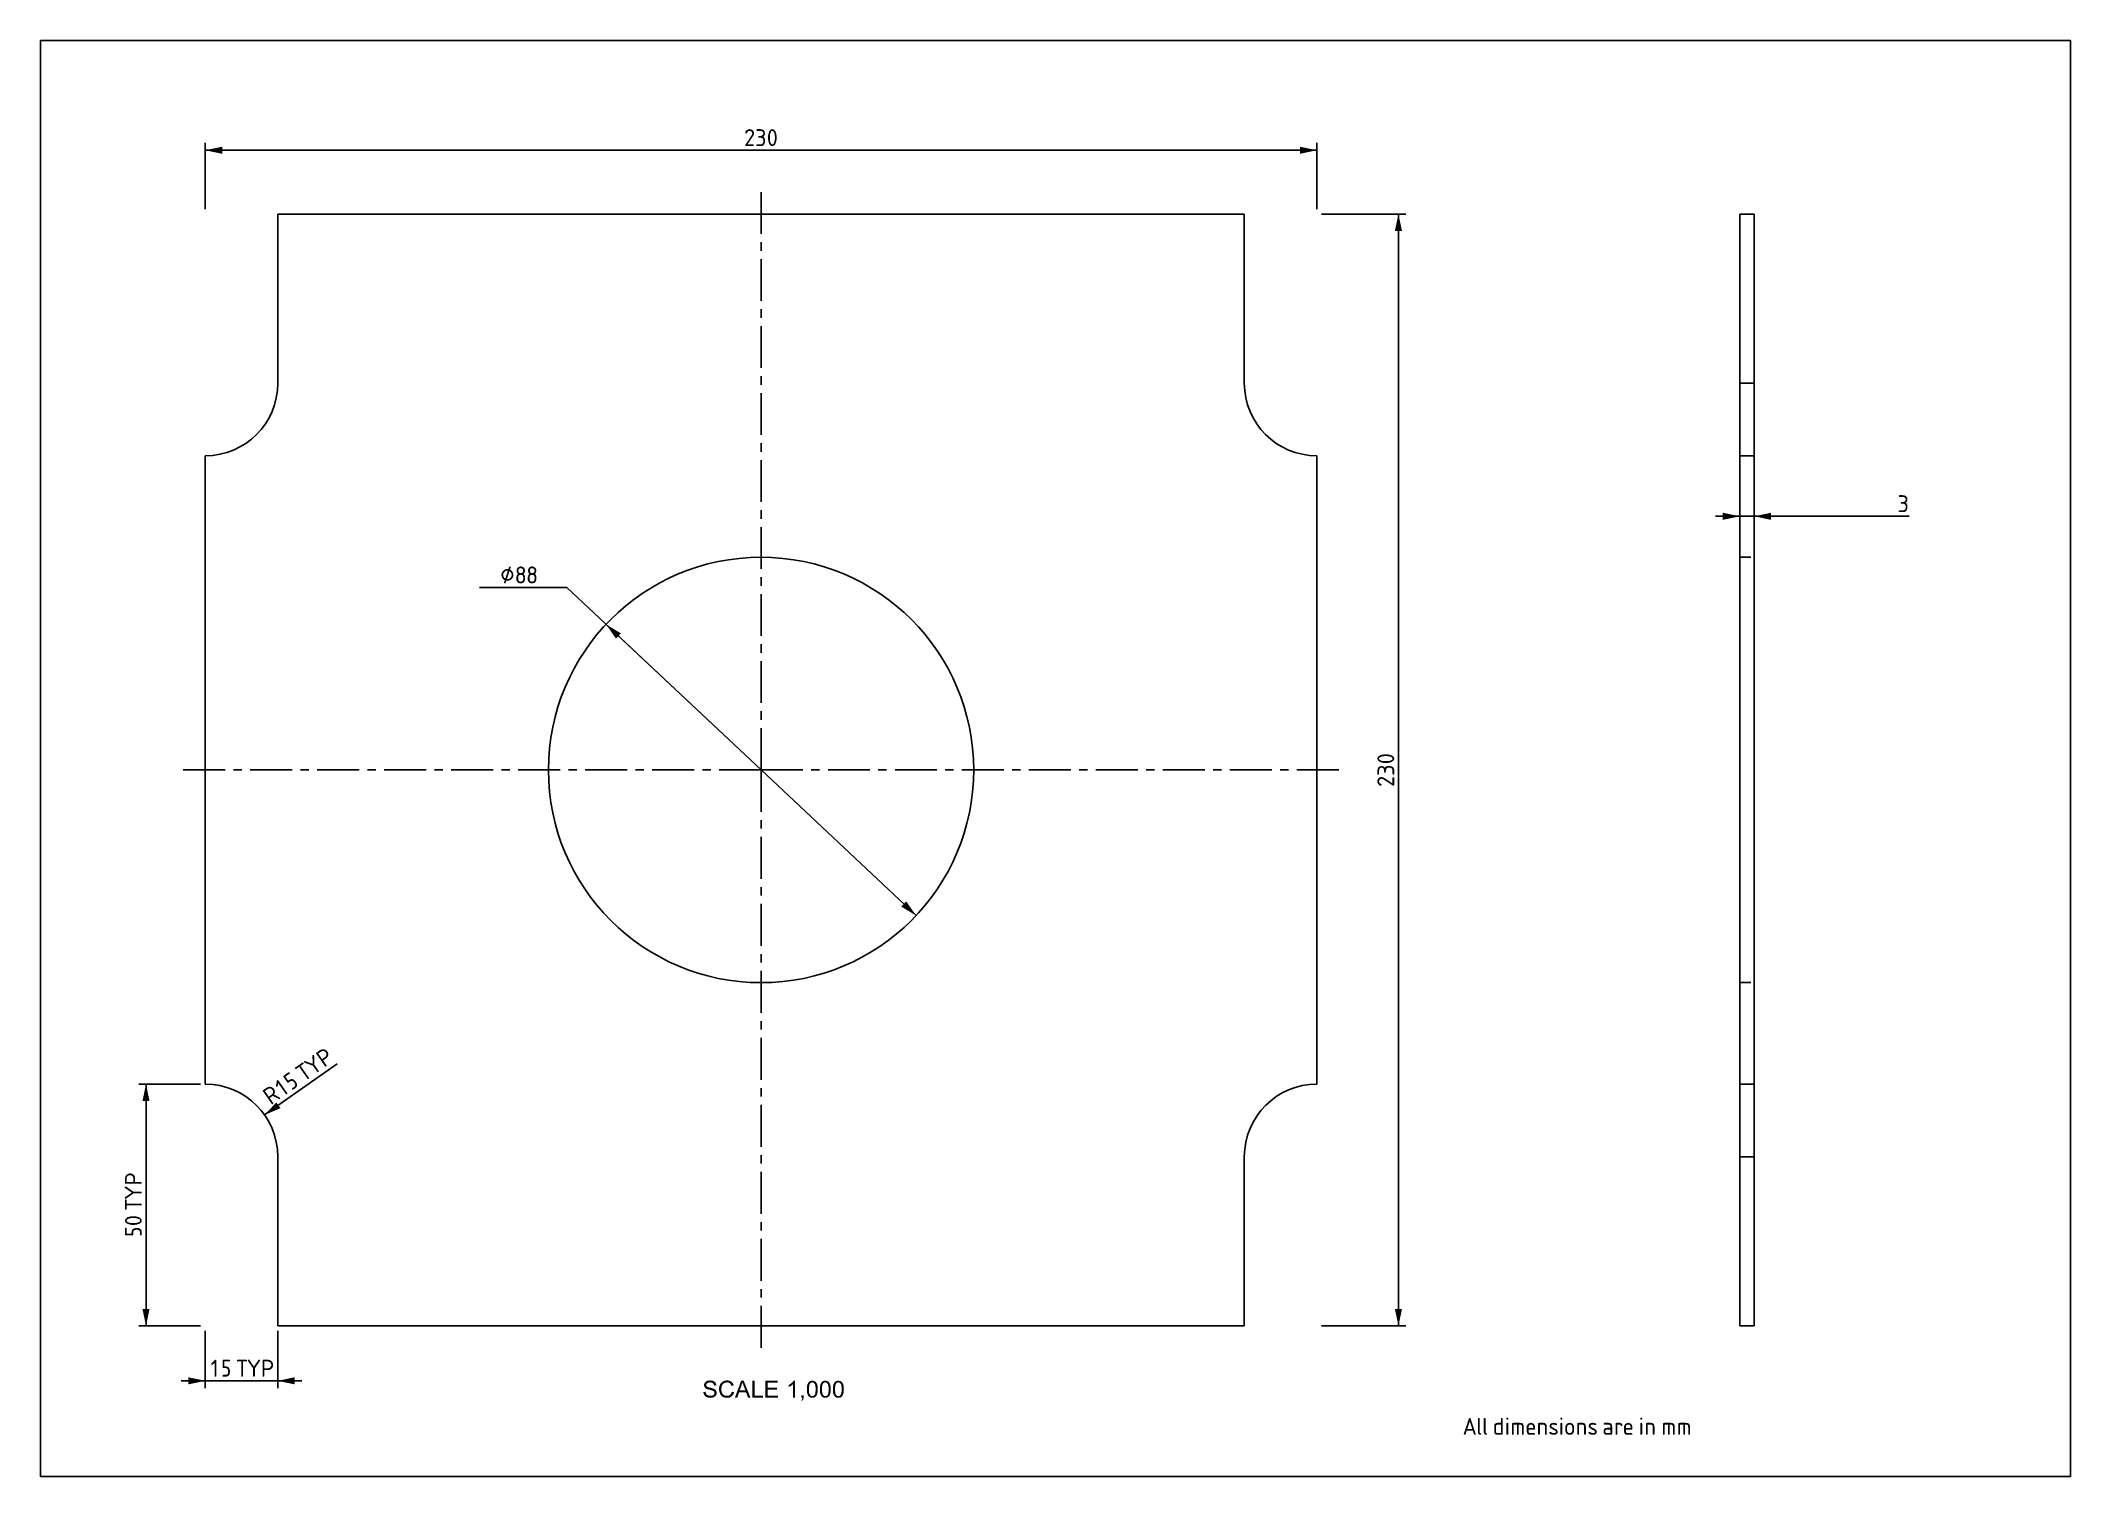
# Model space of a CAD drawing. Header units: millimetres. Extents: x 0 to 420, y 0 to 297.
import ezdxf

# ---------------------------------------------------------------- set-up
doc = ezdxf.new("R2010")
doc.units = ezdxf.units.MM
doc.header["$LTSCALE"] = 23.1
doc.linetypes.add('CENTER', pattern=[0.6, 0.375, -0.075, 0.075, -0.075])
doc.linetypes.add('HIDDEN', pattern=[0.2, 0.1, -0.1])
doc.layers.get('0').update_dxf_attribs({"linetype": 'CONTINUOUS'})
doc.layers.add('02___PRT_ALL_AXES', color=7, linetype='CONTINUOUS')
doc.styles.get("Standard").update_dxf_attribs({"font": ''})
doc.styles.get('Standard').set_extended_font_data('Isonorm LT Regular')
doc.dimstyles.new('DIMSTYLE_1', dxfattribs={"dimtxt": 3.5, "dimasz": 3.5, "dimexe": 1.5, "dimexo": 1, "dimgap": 0.875, "dimtad": 1, "dimtxsty": 'Standard', "dimblk": '_FILLED', "dimblk1": '_FILLED', "dimblk2": '_FILLED', "dimcen": 0.09, "dimazin": 2, "dimtp": 0.01, "dimtm": 0.01, "dimtfac": 1, "dimtofl": 0, "dimtmove": 0, "dimatfit": 3, "dimldrblk": '_FILLED', "dimfxl": 1, "dimtolj": 1, "dimarcsym": 0})
doc.dimstyles.new('DIMSTYLE_2', dxfattribs={"dimtxt": 3.5, "dimasz": 3.5, "dimexe": 1.5, "dimexo": 1, "dimtad": 1, "dimtxsty": 'Standard', "dimblk": '_FILLED', "dimblk1": '_FILLED', "dimblk2": '_FILLED', "dimcen": 0.09, "dimazin": 2, "dimtp": 0.01, "dimtm": 0.01, "dimtfac": 1, "dimtmove": 0, "dimatfit": 2, "dimldrblk": '_FILLED', "dimfxl": 1, "dimtolj": 1, "dimarcsym": 0})
doc.dimstyles.new('DIMSTYLE_3', dxfattribs={"dimtxt": 3.5, "dimasz": 3.5, "dimexe": 1.5, "dimexo": 1, "dimgap": 0.875, "dimtad": 1, "dimtxsty": 'Standard', "dimblk": '_FILLED', "dimblk1": '_FILLED', "dimblk2": '_FILLED', "dimcen": 0.09, "dimazin": 2, "dimtp": 0.01, "dimtm": 0.01, "dimtfac": 1, "dimtofl": 0, "dimtmove": 0, "dimatfit": 3, "dimldrblk": '_FILLED', "dimfxl": 1, "dimtolj": 1, "dimarcsym": 0})

msp = doc.modelspace()

# ---------------------------------------------------------------- blocks, each defined once
blk = doc.blocks.new('_FILLED')
at = {"color": 0, "linetype": 'ByBlock'}
blk.add_solid([(0, 0), (-1, 0.21), (-1, -0.21)], dxfattribs=at)
blk = doc.blocks.new('*D1')
at = {"color": 2, "linetype": 'Continuous', "transparency": 16777216}
for p, q in [((265.07, 261.13), (282.46, 261.13)), ((280.96, 261.13), (280.96, 146.13)), ((280.96, 31.13), (280.96, 146.13)), ((265.07, 31.13), (282.46, 31.13))]:
    blk.add_line(p, q, dxfattribs=at)
at = {"color": 2, "linetype": 'Continuous', "transparency": 16777216, "xscale": 3.5, "yscale": 3.5, "zscale": 3.5}
for p, rotation in [((280.96, 261.13), 90), ((280.96, 31.13), 270)]:
    blk.add_blockref('_FILLED', p, dxfattribs=dict(at, rotation=rotation))
blk = doc.blocks.new('*D2')
at = {"color": 2, "linetype": 'Continuous', "transparency": 16777216}
for p, q in [((34.07, 262.13), (34.07, 275.82)), ((34.07, 274.32), (149.07, 274.32)), ((264.07, 274.32), (149.07, 274.32)), ((264.07, 262.13), (264.07, 275.82))]:
    blk.add_line(p, q, dxfattribs=at)
at = {"color": 2, "linetype": 'Continuous', "transparency": 16777216, "xscale": 3.5, "yscale": 3.5, "zscale": 3.5, "rotation": 180}
blk.add_blockref('_FILLED', (34.07, 274.32), dxfattribs=at)
at = {"color": 2, "linetype": 'Continuous', "transparency": 16777216, "xscale": 3.5, "yscale": 3.5, "zscale": 3.5}
blk.add_blockref('_FILLED', (264.07, 274.32), dxfattribs=at)
blk = doc.blocks.new('*D3')
at = {"color": 2, "linetype": 'Continuous', "transparency": 16777216}
for p, q in [((108.88, 183.87), (90.83, 183.87)), ((90.83, 183.87), (107.08, 183.87)), ((149.07, 146.13), (108.88, 183.87)), ((117, 176.25), (149.07, 146.13)), ((181.15, 116.01), (149.07, 146.13))]:
    blk.add_line(p, q, dxfattribs=at)
at = {"color": 2, "linetype": 'Continuous', "transparency": 16777216, "xscale": 3.5, "yscale": 3.5, "zscale": 3.5}
for p, rotation in [((117, 176.25), 136.8), ((181.15, 116.01), 316.8)]:
    blk.add_blockref('_FILLED', p, dxfattribs=dict(at, rotation=rotation))
blk = doc.blocks.new('*D4')
at = {"color": 2, "linetype": 'Continuous', "transparency": 16777216}
for p, q in [((34.07, 30.13), (34.07, 18.27)), ((49.07, 30.13), (49.07, 18.27)), ((34.07, 19.77), (29.07, 19.77)), ((29.07, 19.77), (41.57, 19.77)), ((54.07, 19.77), (41.57, 19.77)), ((49.07, 19.77), (54.07, 19.77))]:
    blk.add_line(p, q, dxfattribs=at)
at = {"color": 2, "linetype": 'Continuous', "transparency": 16777216, "xscale": 3.5, "yscale": 3.5, "zscale": 3.5}
blk.add_blockref('_FILLED', (34.07, 19.77), dxfattribs=at)
at = {"color": 2, "linetype": 'Continuous', "transparency": 16777216, "xscale": 3.5, "yscale": 3.5, "zscale": 3.5, "rotation": 180}
blk.add_blockref('_FILLED', (49.07, 19.77), dxfattribs=at)
blk = doc.blocks.new('*D5')
at = {"color": 2, "linetype": 'Continuous', "transparency": 16777216}
blk.add_line((46.34, 74.76), (61.37, 85.33), dxfattribs=at)
at = {"color": 2, "linetype": 'Continuous', "transparency": 16777216, "xscale": 3.5, "yscale": 3.5, "zscale": 3.5, "rotation": 215.1179119541}
blk.add_blockref('_FILLED', (46.34, 74.76), dxfattribs=at)
blk = doc.blocks.new('*D6')
at = {"color": 2, "linetype": 'Continuous', "transparency": 16777216}
for p, q in [((33.07, 81.13), (20.31, 81.13)), ((21.81, 81.13), (21.81, 56.13)), ((21.81, 31.13), (21.81, 56.13)), ((33.07, 31.13), (20.31, 31.13))]:
    blk.add_line(p, q, dxfattribs=at)
at = {"color": 2, "linetype": 'Continuous', "transparency": 16777216, "xscale": 3.5, "yscale": 3.5, "zscale": 3.5}
for p, rotation in [((21.81, 81.13), 90), ((21.81, 31.13), 270)]:
    blk.add_blockref('_FILLED', p, dxfattribs=dict(at, rotation=rotation))
blk = doc.blocks.new('*D7')
at = {"color": 2, "linetype": 'Continuous', "transparency": 16777216}
for p, q in [((351.57, 225.13), (351.57, 197.1)), ((354.57, 225.13), (354.57, 197.1)), ((351.57, 198.6), (346.57, 198.6)), ((346.57, 198.6), (353.07, 198.6)), ((386.63, 198.6), (353.07, 198.6)), ((354.57, 198.6), (386.63, 198.6))]:
    blk.add_line(p, q, dxfattribs=at)
at = {"color": 2, "linetype": 'Continuous', "transparency": 16777216, "xscale": 3.5, "yscale": 3.5, "zscale": 3.5}
blk.add_blockref('_FILLED', (351.57, 198.6), dxfattribs=at)
at = {"color": 2, "linetype": 'Continuous', "transparency": 16777216, "xscale": 3.5, "yscale": 3.5, "zscale": 3.5, "rotation": 180}
blk.add_blockref('_FILLED', (354.57, 198.6), dxfattribs=at)

# ---------------------------------------------------------------- dimensions: what is measured, and where the dimension line sits
at = {"color": 2, "linetype": 'Continuous'}
for base, p1, p2, picture, middle in [((264.071, 274.316), (34.071, 261.13), (264.071, 261.13), '*D2', (145.543, 274.316)), ((354.574, 198.604), (351.574, 226.13), (354.574, 226.13), '*D7', (384.275, 198.604))]:
    dim = msp.add_linear_dim(base=base, p1=p1, p2=p2, dimstyle='DIMSTYLE_1', dxfattribs=at)
    dim.commit()
    dim.dimension.update_dxf_attribs({"geometry": picture, "text_midpoint": middle, "dimtype": 160})
dim = msp.add_linear_dim(base=(280.957, 31.13), p1=(264.071, 261.13), p2=(264.071, 31.13), angle=270, dimstyle='DIMSTYLE_1', dxfattribs=at)
dim.commit()
dim.dimension.update_dxf_attribs({"geometry": '*D1', "text_midpoint": (280.957, 142.602), "dimtype": 160})
dim = msp.add_diameter_dim_2p(p1=(116.996, 176.25), p2=(181.145, 116.01), text='{\\fSymbol_ISO;\\W1.0;⌀}<>', dimstyle='DIMSTYLE_2', override={"dimtih": 1, "dimtoh": 1, "dimpost": '<>'}, dxfattribs=at)
dim.commit()
dim.dimension.update_dxf_attribs({"geometry": '*D3', "text_midpoint": (95.032, 184.742), "dimtype": 163})
dim = msp.add_radius_dim(center=(34.071, 66.13), mpoint=(46.34, 74.759), text='R<> TYP', dimstyle='DIMSTYLE_3', override={"dimpost": '<>'}, dxfattribs=at)
dim.commit()
dim.dimension.update_dxf_attribs({"geometry": '*D5', "text_midpoint": (48.028, 75.946), "dimtype": 164})
dim = msp.add_linear_dim(base=(21.806, 81.13), p1=(34.071, 31.13), p2=(34.071, 81.13), angle=90, text='<> TYP', dimstyle='DIMSTYLE_1', dxfattribs=at)
dim.commit()
dim.dimension.update_dxf_attribs({"geometry": '*D6', "text_midpoint": (21.806, 49.403), "dimtype": 160})
dim = msp.add_linear_dim(base=(49.071, 19.771), p1=(34.071, 31.13), p2=(49.071, 31.13), text='<> TYP', dimstyle='DIMSTYLE_1', dxfattribs=at)
dim.commit()
dim.dimension.update_dxf_attribs({"geometry": '*D4', "text_midpoint": (34.844, 19.771), "dimtype": 160})

# ---------------------------------------------------------------- linework, layer by layer
at = {"color": 7, "linetype": 'Continuous'}
for p, q in [((0, 0), (0, 297)), ((0, 297), (420, 297)), ((420, 0), (420, 297)), ((49.071, 261.13), (49.071, 226.13)), ((249.071, 261.13), (49.071, 261.13)), ((249.071, 261.13), (249.071, 226.13)), ((351.574, 31.13), (351.574, 261.13)), ((351.574, 261.13), (354.574, 261.13)), ((354.574, 31.13), (354.574, 261.13)), ((354.574, 226.13), (351.574, 226.13)), ((34.071, 211.13), (34.071, 81.13)), ((264.071, 81.13), (264.071, 211.13)), ((354.574, 211.13), (351.574, 211.13)), ((351.574, 81.13), (354.574, 81.13)), ((49.071, 31.13), (49.071, 66.13)), ((249.071, 31.13), (249.071, 66.13)), ((354.574, 66.13), (351.574, 66.13)), ((49.071, 31.13), (249.071, 31.13)), ((351.574, 31.13), (354.574, 31.13)), ((0, 0), (420, 0))]:
    msp.add_line(p, q, dxfattribs=at)
for centre, start, end in [((34.071, 226.13), 270, 360), ((264.071, 226.13), 180, 270), ((34.071, 66.13), 0, 90), ((264.071, 66.13), 90, 180)]:
    msp.add_arc(centre, 15, start, end, dxfattribs=at)
at = {"color": 2, "linetype": 'Continuous'}
for points in [[(146.243, 278.047), (145.795, 277.991), (145.823, 278.103)], [(145.795, 277.991), (146.243, 278.047), (146.187, 277.963)], [(146.187, 277.963), (145.823, 277.907), (145.795, 277.991)], [(146.355, 278.187), (145.823, 278.103), (145.879, 278.215)], [(146.355, 278.187), (146.299, 278.131), (145.823, 278.103)], [(145.823, 278.103), (146.299, 278.131), (146.243, 278.047)], [(145.823, 277.907), (146.187, 277.963), (146.159, 277.879)], [(146.159, 277.879), (145.851, 277.851), (145.823, 277.907)], [(145.851, 277.851), (146.159, 277.879), (146.103, 277.823)], [(146.103, 277.823), (145.935, 277.795), (145.851, 277.851)], [(146.691, 278.327), (145.879, 278.215), (145.991, 278.355)], [(146.691, 278.327), (146.551, 278.299), (145.879, 278.215)], [(146.551, 278.299), (146.411, 278.243), (145.879, 278.215)], [(145.879, 278.215), (146.411, 278.243), (146.355, 278.187)], [(145.991, 277.795), (145.935, 277.795), (146.103, 277.823)], [(147.363, 278.439), (145.991, 278.355), (146.103, 278.467)], [(146.691, 278.327), (145.991, 278.355), (147.363, 278.439)], [(145.991, 277.795), (146.103, 277.823), (146.047, 277.795)], [(147.223, 278.551), (146.103, 278.467), (146.243, 278.551)], [(146.103, 278.467), (147.223, 278.551), (147.363, 278.439)], [(147.083, 278.607), (146.243, 278.551), (146.411, 278.635)], [(146.243, 278.551), (147.083, 278.607), (147.223, 278.551)], [(146.915, 278.663), (146.411, 278.635), (146.551, 278.663)], [(146.411, 278.635), (146.915, 278.663), (147.083, 278.607)], [(146.551, 278.663), (146.719, 278.691), (146.915, 278.663)], [(146.691, 278.327), (147.363, 278.439), (147.447, 278.327)], [(147.447, 278.327), (146.803, 278.299), (146.691, 278.327)], [(146.915, 278.271), (146.803, 278.299), (147.447, 278.327)], [(147.419, 277.235), (147.335, 277.123), (146.887, 277.067)], [(147.419, 277.235), (146.887, 277.067), (146.999, 277.235)], [(146.999, 278.243), (146.915, 278.271), (147.447, 278.327)], [(147.083, 278.187), (146.999, 278.243), (147.447, 278.327)], [(147.475, 277.319), (146.999, 277.235), (147.083, 277.375)], [(146.999, 277.235), (147.475, 277.319), (147.419, 277.235)], [(147.083, 278.187), (147.447, 278.327), (147.531, 278.187)], [(147.531, 278.187), (147.167, 278.103), (147.083, 278.187)], [(147.083, 277.375), (147.139, 277.459), (147.531, 277.487)], [(147.083, 277.375), (147.531, 277.487), (147.475, 277.319)], [(147.531, 277.487), (147.139, 277.459), (147.195, 277.543)], [(147.195, 278.019), (147.167, 278.103), (147.531, 278.187)], [(147.195, 278.019), (147.531, 278.187), (147.587, 278.019)], [(147.587, 278.019), (147.223, 277.935), (147.195, 278.019)], [(147.195, 277.543), (147.223, 277.627), (147.587, 277.655)], [(147.195, 277.543), (147.587, 277.655), (147.531, 277.487)], [(147.223, 277.935), (147.587, 278.019), (147.615, 277.851)], [(147.615, 277.851), (147.251, 277.823), (147.223, 277.935)], [(147.223, 277.683), (147.251, 277.823), (147.615, 277.851)], [(147.223, 277.683), (147.615, 277.851), (147.587, 277.655)], [(147.587, 277.655), (147.223, 277.627), (147.223, 277.683)], [(149.211, 278.635), (149.379, 278.607), (148.119, 278.579)], [(149.211, 278.635), (148.119, 278.579), (148.175, 278.635)], [(148.119, 278.579), (149.379, 278.607), (149.491, 278.551)], [(149.491, 278.551), (148.119, 278.495), (148.119, 278.579)], [(148.119, 278.495), (149.491, 278.551), (149.575, 278.495)], [(149.575, 278.495), (148.119, 278.411), (148.119, 278.495)], [(148.119, 278.411), (149.575, 278.495), (149.659, 278.411)], [(149.659, 278.411), (148.147, 278.355), (148.119, 278.411)], [(148.231, 278.327), (148.147, 278.355), (149.659, 278.411)], [(149.043, 278.663), (148.175, 278.635), (148.231, 278.663)], [(148.175, 278.635), (149.043, 278.663), (149.211, 278.635)], [(148.847, 278.691), (148.231, 278.663), (148.315, 278.691)], [(148.231, 278.663), (148.847, 278.691), (149.043, 278.663)], [(148.315, 278.327), (148.231, 278.327), (149.659, 278.411)], [(148.847, 278.327), (148.315, 278.327), (149.659, 278.411)], [(148.483, 277.179), (148.539, 277.235), (149.687, 277.263)], [(148.483, 277.095), (148.483, 277.179), (149.687, 277.263)], [(148.483, 277.095), (149.687, 277.263), (149.547, 277.095)], [(149.687, 277.263), (148.539, 277.235), (148.595, 277.263)], [(148.903, 277.291), (149.043, 277.291), (148.595, 277.263)], [(148.903, 277.291), (148.595, 277.263), (148.679, 277.291)], [(149.687, 277.263), (148.595, 277.263), (149.043, 277.291)], [(148.847, 278.327), (149.659, 278.411), (149.715, 278.327)], [(149.715, 278.327), (148.959, 278.299), (148.847, 278.327)], [(149.099, 278.299), (148.959, 278.299), (149.715, 278.327)], [(149.043, 277.291), (149.155, 277.319), (149.799, 277.403)], [(149.043, 277.291), (149.799, 277.403), (149.687, 277.263)], [(149.183, 278.271), (149.099, 278.299), (149.715, 278.327)], [(149.155, 277.319), (149.267, 277.347), (149.799, 277.403)], [(149.267, 278.243), (149.183, 278.271), (149.715, 278.327)], [(149.267, 278.243), (149.715, 278.327), (149.771, 278.243)], [(149.771, 278.243), (149.379, 278.159), (149.267, 278.243)], [(149.799, 277.403), (149.267, 277.347), (149.351, 277.431)], [(149.351, 277.431), (149.435, 277.515), (149.855, 277.599)], [(149.351, 277.431), (149.855, 277.599), (149.799, 277.403)], [(149.379, 278.159), (149.771, 278.243), (149.827, 278.131)], [(149.827, 278.131), (149.463, 278.075), (149.379, 278.159)], [(149.855, 277.599), (149.435, 277.515), (149.491, 277.599)], [(149.463, 278.075), (149.827, 278.131), (149.855, 278.019)], [(149.855, 278.019), (149.519, 277.935), (149.463, 278.075)], [(149.491, 277.599), (149.519, 277.683), (149.883, 277.795)], [(149.491, 277.599), (149.883, 277.795), (149.855, 277.599)], [(149.519, 277.935), (149.855, 278.019), (149.855, 277.907)], [(149.855, 277.907), (149.547, 277.823), (149.519, 277.935)], [(149.883, 277.795), (149.519, 277.683), (149.547, 277.823)], [(149.547, 277.823), (149.855, 277.907), (149.883, 277.795)], [(150.919, 277.515), (150.527, 277.319), (150.583, 277.655)], [(150.527, 277.319), (150.919, 277.515), (150.891, 277.235)], [(150.891, 277.235), (150.527, 276.955), (150.527, 277.319)], [(150.527, 276.955), (150.891, 277.235), (150.891, 276.927)], [(150.975, 277.767), (150.583, 277.655), (150.667, 277.935)], [(150.583, 277.655), (150.975, 277.767), (150.919, 277.515)], [(151.115, 278.131), (150.667, 277.935), (150.751, 278.187)], [(151.115, 278.131), (151.059, 277.991), (150.667, 277.935)], [(150.667, 277.935), (151.059, 277.991), (150.975, 277.767)], [(151.311, 278.299), (151.199, 278.243), (150.751, 278.187)], [(151.311, 278.299), (150.751, 278.187), (150.835, 278.299)], [(150.751, 278.187), (151.199, 278.243), (151.115, 278.131)], [(151.927, 278.383), (151.423, 278.327), (150.835, 278.299)], [(151.927, 278.383), (150.835, 278.299), (150.891, 278.383)], [(150.835, 278.299), (151.423, 278.327), (151.311, 278.299)], [(151.843, 278.467), (150.891, 278.383), (150.975, 278.467)], [(150.891, 278.383), (151.843, 278.467), (151.927, 278.383)], [(151.759, 278.551), (150.975, 278.467), (151.059, 278.551)], [(150.975, 278.467), (151.759, 278.551), (151.843, 278.467)], [(151.675, 278.607), (151.059, 278.551), (151.143, 278.607)], [(151.059, 278.551), (151.675, 278.607), (151.759, 278.551)], [(151.591, 278.635), (151.143, 278.607), (151.227, 278.635)], [(151.143, 278.607), (151.591, 278.635), (151.675, 278.607)], [(151.507, 278.663), (151.227, 278.635), (151.311, 278.663)], [(151.227, 278.635), (151.507, 278.663), (151.591, 278.635)], [(151.311, 278.663), (151.395, 278.691), (151.507, 278.663)], [(151.535, 278.299), (151.423, 278.327), (151.927, 278.383)], [(151.535, 278.299), (151.927, 278.383), (151.983, 278.299)], [(151.983, 278.299), (151.619, 278.215), (151.535, 278.299)], [(151.619, 278.215), (151.983, 278.299), (152.067, 278.187)], [(152.067, 278.187), (151.731, 278.075), (151.619, 278.215)], [(151.731, 278.075), (152.067, 278.187), (152.123, 278.075)], [(152.123, 278.075), (151.787, 277.935), (151.731, 278.075)], [(151.787, 277.935), (152.123, 278.075), (152.151, 277.935)], [(152.151, 277.935), (151.843, 277.711), (151.787, 277.935)], [(152.151, 277.935), (152.207, 277.795), (151.843, 277.711)], [(151.843, 277.711), (152.207, 277.795), (152.235, 277.627)], [(152.235, 277.627), (151.899, 277.487), (151.843, 277.711)], [(151.899, 277.487), (152.235, 277.627), (152.291, 277.291)], [(152.291, 277.291), (151.927, 277.207), (151.899, 277.487)], [(151.927, 277.207), (152.291, 277.291), (152.319, 276.927)], [(152.319, 276.927), (151.955, 276.899), (151.927, 277.207)], [(147.587, 275.359), (145.795, 275.331), (145.823, 275.415)], [(145.795, 275.331), (147.587, 275.359), (147.559, 275.275)], [(147.559, 275.275), (145.823, 275.247), (145.795, 275.331)], [(147.559, 275.443), (145.823, 275.415), (145.851, 275.471)], [(145.823, 275.415), (147.559, 275.443), (147.587, 275.359)], [(145.879, 275.219), (145.823, 275.247), (147.559, 275.275)], [(147.391, 275.555), (147.447, 275.527), (145.851, 275.471)], [(146.299, 275.555), (147.391, 275.555), (145.851, 275.471)], [(146.299, 275.555), (145.851, 275.471), (145.907, 275.555)], [(147.447, 275.527), (147.531, 275.499), (145.851, 275.471)], [(145.851, 275.471), (147.531, 275.499), (147.559, 275.443)], [(145.879, 275.219), (147.559, 275.275), (147.531, 275.219)], [(147.531, 275.219), (145.963, 275.191), (145.879, 275.219)], [(145.907, 275.555), (146.887, 277.067), (147.335, 277.123)], [(145.907, 275.555), (147.335, 277.123), (146.299, 275.555)], [(146.075, 275.191), (145.963, 275.191), (147.531, 275.219)], [(147.391, 275.191), (146.075, 275.191), (147.531, 275.219)], [(147.391, 275.191), (147.531, 275.219), (147.447, 275.191)], [(149.659, 275.471), (148.119, 275.443), (148.175, 275.499)], [(148.119, 275.443), (149.659, 275.471), (149.603, 275.387)], [(149.603, 275.387), (148.119, 275.359), (148.119, 275.443)], [(148.119, 275.359), (149.603, 275.387), (149.491, 275.303)], [(149.491, 275.303), (148.119, 275.275), (148.119, 275.359)], [(148.175, 275.219), (148.119, 275.275), (149.491, 275.303)], [(148.175, 275.499), (148.231, 275.527), (149.743, 275.555)], [(148.175, 275.499), (149.743, 275.555), (149.659, 275.471)], [(148.175, 275.219), (149.491, 275.303), (149.323, 275.219)], [(149.323, 275.219), (148.231, 275.191), (148.175, 275.219)], [(149.127, 275.555), (149.743, 275.555), (148.231, 275.527)], [(149.015, 275.555), (149.127, 275.555), (148.231, 275.527)], [(148.875, 275.555), (149.015, 275.555), (148.231, 275.527)], [(148.875, 275.555), (148.231, 275.527), (148.315, 275.555)], [(148.315, 275.191), (148.231, 275.191), (149.323, 275.219)], [(148.959, 275.191), (148.315, 275.191), (149.323, 275.219)], [(149.547, 277.095), (149.631, 277.039), (148.483, 277.011)], [(149.547, 277.095), (148.483, 277.011), (148.483, 277.095)], [(148.539, 276.955), (148.483, 277.011), (149.631, 277.039)], [(148.539, 276.955), (149.631, 277.039), (149.715, 276.955)], [(149.715, 276.955), (148.595, 276.927), (148.539, 276.955)], [(148.679, 276.927), (148.595, 276.927), (149.715, 276.955)], [(148.903, 276.927), (148.679, 276.927), (149.715, 276.955)], [(149.071, 276.899), (148.903, 276.927), (149.715, 276.955)], [(148.959, 275.191), (149.323, 275.219), (149.155, 275.191)], [(149.183, 276.871), (149.071, 276.899), (149.715, 276.955)], [(149.127, 275.555), (149.211, 275.583), (149.771, 275.667)], [(149.127, 275.555), (149.771, 275.667), (149.743, 275.555)], [(149.183, 276.871), (149.715, 276.955), (149.771, 276.871)], [(149.771, 276.871), (149.295, 276.815), (149.183, 276.871)], [(149.211, 275.583), (149.295, 275.611), (149.771, 275.667)], [(149.295, 276.815), (149.771, 276.871), (149.827, 276.787)], [(149.827, 276.787), (149.407, 276.731), (149.295, 276.815)], [(149.771, 275.667), (149.295, 275.611), (149.351, 275.667)], [(149.351, 275.667), (149.407, 275.723), (149.827, 275.751)], [(149.351, 275.667), (149.827, 275.751), (149.771, 275.667)], [(149.407, 276.731), (149.827, 276.787), (149.855, 276.675)], [(149.855, 276.675), (149.463, 276.647), (149.407, 276.731)], [(149.827, 275.751), (149.407, 275.723), (149.435, 275.779)], [(149.435, 275.779), (149.491, 275.863), (149.883, 276.003)], [(149.435, 275.779), (149.883, 276.003), (149.827, 275.751)], [(149.463, 276.647), (149.855, 276.675), (149.883, 276.563)], [(149.883, 276.563), (149.519, 276.535), (149.463, 276.647)], [(149.883, 276.003), (149.491, 275.863), (149.547, 276.031)], [(149.519, 276.535), (149.883, 276.563), (149.883, 276.423)], [(149.883, 276.423), (149.547, 276.395), (149.519, 276.535)], [(149.547, 276.395), (149.883, 276.423), (149.911, 276.283)], [(149.911, 276.283), (149.575, 276.227), (149.547, 276.395)], [(149.547, 276.031), (149.575, 276.227), (149.911, 276.283)], [(149.547, 276.031), (149.911, 276.283), (149.883, 276.003)], [(150.891, 276.927), (150.527, 276.591), (150.527, 276.955)], [(150.527, 276.591), (150.891, 276.927), (150.891, 276.591)], [(150.891, 276.591), (150.583, 276.227), (150.527, 276.591)], [(150.891, 276.591), (150.919, 276.283), (150.583, 276.227)], [(150.583, 276.227), (150.919, 276.283), (150.975, 276.143)], [(150.975, 276.143), (150.611, 276.087), (150.583, 276.227)], [(150.611, 276.087), (150.975, 276.143), (151.003, 276.031)], [(151.003, 276.031), (150.667, 275.947), (150.611, 276.087)], [(150.667, 275.947), (151.003, 276.031), (151.031, 275.891)], [(151.031, 275.891), (150.695, 275.807), (150.667, 275.947)], [(150.695, 275.807), (151.031, 275.891), (151.087, 275.807)], [(151.087, 275.807), (150.751, 275.667), (150.695, 275.807)], [(151.087, 275.807), (151.143, 275.695), (150.751, 275.667)], [(150.751, 275.667), (151.143, 275.695), (151.227, 275.611)], [(151.227, 275.611), (150.835, 275.555), (150.751, 275.667)], [(150.835, 275.555), (151.227, 275.611), (151.311, 275.555)], [(151.311, 275.555), (150.891, 275.471), (150.835, 275.555)], [(151.507, 275.555), (151.983, 275.555), (150.891, 275.471)], [(151.395, 275.555), (151.507, 275.555), (150.891, 275.471)], [(151.311, 275.555), (151.395, 275.555), (150.891, 275.471)], [(150.891, 275.471), (151.983, 275.555), (151.927, 275.471)], [(151.927, 275.471), (150.975, 275.387), (150.891, 275.471)], [(150.975, 275.387), (151.927, 275.471), (151.843, 275.387)], [(151.843, 275.387), (151.059, 275.303), (150.975, 275.387)], [(151.059, 275.303), (151.843, 275.387), (151.759, 275.303)], [(151.759, 275.303), (151.143, 275.247), (151.059, 275.303)], [(151.143, 275.247), (151.759, 275.303), (151.675, 275.247)], [(151.675, 275.247), (151.227, 275.219), (151.143, 275.247)], [(151.227, 275.219), (151.675, 275.247), (151.591, 275.219)], [(151.591, 275.219), (151.311, 275.191), (151.227, 275.219)], [(151.395, 275.191), (151.311, 275.191), (151.591, 275.219)], [(151.395, 275.191), (151.591, 275.219), (151.507, 275.191)], [(151.507, 275.555), (151.619, 275.611), (152.039, 275.667)], [(151.507, 275.555), (152.039, 275.667), (151.983, 275.555)], [(152.039, 275.667), (151.619, 275.611), (151.703, 275.723)], [(151.703, 275.723), (151.759, 275.863), (152.151, 275.919)], [(151.703, 275.723), (152.151, 275.919), (152.039, 275.667)], [(152.151, 275.919), (151.759, 275.863), (151.843, 276.087)], [(152.235, 276.227), (151.843, 276.087), (151.899, 276.339)], [(151.843, 276.087), (152.235, 276.227), (152.151, 275.919)], [(152.291, 276.563), (151.899, 276.339), (151.927, 276.619)], [(151.899, 276.339), (152.291, 276.563), (152.235, 276.227)], [(151.927, 276.619), (151.955, 276.899), (152.319, 276.927)], [(151.927, 276.619), (152.319, 276.927), (152.291, 276.563)], [(385.591, 202.923), (385.759, 202.895), (384.499, 202.867)], [(385.591, 202.923), (384.499, 202.867), (384.555, 202.923)], [(384.499, 202.867), (385.759, 202.895), (385.871, 202.839)], [(385.871, 202.839), (384.499, 202.783), (384.499, 202.867)], [(384.499, 202.783), (385.871, 202.839), (385.955, 202.783)], [(385.955, 202.783), (384.499, 202.699), (384.499, 202.783)], [(384.499, 202.699), (385.955, 202.783), (386.039, 202.699)], [(386.039, 202.699), (384.527, 202.643), (384.499, 202.699)], [(384.611, 202.615), (384.527, 202.643), (386.039, 202.699)], [(385.423, 202.951), (384.555, 202.923), (384.611, 202.951)], [(384.555, 202.923), (385.423, 202.951), (385.591, 202.923)], [(385.227, 202.979), (384.611, 202.951), (384.695, 202.979)], [(384.611, 202.951), (385.227, 202.979), (385.423, 202.951)], [(384.695, 202.615), (384.611, 202.615), (386.039, 202.699)], [(385.227, 202.615), (384.695, 202.615), (386.039, 202.699)], [(385.227, 202.615), (386.039, 202.699), (386.095, 202.615)], [(386.095, 202.615), (385.339, 202.587), (385.227, 202.615)], [(385.479, 202.587), (385.339, 202.587), (386.095, 202.615)], [(385.423, 201.579), (385.535, 201.607), (386.179, 201.691)], [(385.423, 201.579), (386.179, 201.691), (386.067, 201.551)], [(385.563, 202.559), (385.479, 202.587), (386.095, 202.615)], [(385.535, 201.607), (385.647, 201.635), (386.179, 201.691)], [(385.647, 202.531), (385.563, 202.559), (386.095, 202.615)], [(385.647, 202.531), (386.095, 202.615), (386.151, 202.531)], [(386.151, 202.531), (385.759, 202.447), (385.647, 202.531)], [(386.179, 201.691), (385.647, 201.635), (385.731, 201.719)], [(385.731, 201.719), (385.815, 201.803), (386.235, 201.887)], [(385.731, 201.719), (386.235, 201.887), (386.179, 201.691)], [(385.759, 202.447), (386.151, 202.531), (386.207, 202.419)], [(386.207, 202.419), (385.843, 202.363), (385.759, 202.447)], [(386.235, 201.887), (385.815, 201.803), (385.871, 201.887)], [(385.843, 202.363), (386.207, 202.419), (386.235, 202.307)], [(386.235, 202.307), (385.899, 202.223), (385.843, 202.363)], [(385.871, 201.887), (385.899, 201.971), (386.263, 202.083)], [(385.871, 201.887), (386.263, 202.083), (386.235, 201.887)], [(385.899, 202.223), (386.235, 202.307), (386.235, 202.195)], [(386.235, 202.195), (385.927, 202.111), (385.899, 202.223)], [(386.263, 202.083), (385.899, 201.971), (385.927, 202.111)], [(385.927, 202.111), (386.235, 202.195), (386.263, 202.083)], [(386.039, 199.759), (384.499, 199.731), (384.555, 199.787)], [(384.499, 199.731), (386.039, 199.759), (385.983, 199.675)], [(385.983, 199.675), (384.499, 199.647), (384.499, 199.731)], [(384.499, 199.647), (385.983, 199.675), (385.871, 199.591)], [(385.871, 199.591), (384.499, 199.563), (384.499, 199.647)], [(384.555, 199.507), (384.499, 199.563), (385.871, 199.591)], [(384.555, 199.787), (384.611, 199.815), (386.123, 199.843)], [(384.555, 199.787), (386.123, 199.843), (386.039, 199.759)], [(384.555, 199.507), (385.871, 199.591), (385.703, 199.507)], [(385.703, 199.507), (384.611, 199.479), (384.555, 199.507)], [(385.507, 199.843), (386.123, 199.843), (384.611, 199.815)], [(385.395, 199.843), (385.507, 199.843), (384.611, 199.815)], [(385.255, 199.843), (385.395, 199.843), (384.611, 199.815)], [(385.255, 199.843), (384.611, 199.815), (384.695, 199.843)], [(384.695, 199.479), (384.611, 199.479), (385.703, 199.507)], [(385.339, 199.479), (384.695, 199.479), (385.703, 199.507)], [(384.863, 201.467), (384.919, 201.523), (386.067, 201.551)], [(384.863, 201.383), (384.863, 201.467), (386.067, 201.551)], [(384.863, 201.383), (386.067, 201.551), (385.927, 201.383)], [(385.927, 201.383), (386.011, 201.327), (384.863, 201.299)], [(385.927, 201.383), (384.863, 201.299), (384.863, 201.383)], [(384.919, 201.243), (384.863, 201.299), (386.011, 201.327)], [(386.067, 201.551), (384.919, 201.523), (384.975, 201.551)], [(384.919, 201.243), (386.011, 201.327), (386.095, 201.243)], [(386.095, 201.243), (384.975, 201.215), (384.919, 201.243)], [(385.283, 201.579), (385.423, 201.579), (384.975, 201.551)], [(385.283, 201.579), (384.975, 201.551), (385.059, 201.579)], [(386.067, 201.551), (384.975, 201.551), (385.423, 201.579)], [(385.059, 201.215), (384.975, 201.215), (386.095, 201.243)], [(385.283, 201.215), (385.059, 201.215), (386.095, 201.243)], [(385.451, 201.187), (385.283, 201.215), (386.095, 201.243)], [(385.339, 199.479), (385.703, 199.507), (385.535, 199.479)], [(385.563, 201.159), (385.451, 201.187), (386.095, 201.243)], [(385.507, 199.843), (385.591, 199.871), (386.151, 199.955)], [(385.507, 199.843), (386.151, 199.955), (386.123, 199.843)], [(385.563, 201.159), (386.095, 201.243), (386.151, 201.159)], [(386.151, 201.159), (385.675, 201.103), (385.563, 201.159)], [(385.591, 199.871), (385.675, 199.899), (386.151, 199.955)], [(385.675, 201.103), (386.151, 201.159), (386.207, 201.075)], [(386.207, 201.075), (385.787, 201.019), (385.675, 201.103)], [(386.151, 199.955), (385.675, 199.899), (385.731, 199.955)], [(385.731, 199.955), (385.787, 200.011), (386.207, 200.039)], [(385.731, 199.955), (386.207, 200.039), (386.151, 199.955)], [(385.787, 201.019), (386.207, 201.075), (386.235, 200.963)], [(386.235, 200.963), (385.843, 200.935), (385.787, 201.019)], [(386.207, 200.039), (385.787, 200.011), (385.815, 200.067)], [(385.815, 200.067), (385.871, 200.151), (386.263, 200.291)], [(385.815, 200.067), (386.263, 200.291), (386.207, 200.039)], [(385.843, 200.935), (386.235, 200.963), (386.263, 200.851)], [(386.263, 200.851), (385.899, 200.823), (385.843, 200.935)], [(386.263, 200.291), (385.871, 200.151), (385.927, 200.319)], [(385.899, 200.823), (386.263, 200.851), (386.263, 200.711)], [(386.263, 200.711), (385.927, 200.683), (385.899, 200.823)], [(385.927, 200.683), (386.263, 200.711), (386.291, 200.571)], [(386.291, 200.571), (385.955, 200.515), (385.927, 200.683)], [(385.927, 200.319), (385.955, 200.515), (386.291, 200.571)], [(385.927, 200.319), (386.291, 200.571), (386.263, 200.291)], [(95.76, 186.702), (95.368, 186.646), (95.396, 186.786)], [(95.368, 186.646), (95.76, 186.702), (95.732, 186.59)], [(95.732, 186.59), (95.368, 186.478), (95.368, 186.646)], [(95.368, 186.478), (95.732, 186.59), (95.704, 186.478)], [(95.704, 186.478), (95.732, 186.366), (95.368, 186.31)], [(95.704, 186.478), (95.368, 186.31), (95.368, 186.478)], [(95.368, 186.31), (95.732, 186.366), (95.76, 186.254)], [(95.76, 186.254), (95.424, 186.142), (95.368, 186.31)], [(95.844, 186.926), (95.396, 186.786), (95.452, 186.954)], [(95.844, 186.926), (95.788, 186.814), (95.396, 186.786)], [(95.396, 186.786), (95.788, 186.814), (95.76, 186.702)], [(95.424, 186.142), (95.76, 186.254), (95.788, 186.142)], [(95.788, 186.142), (95.48, 185.974), (95.424, 186.142)], [(95.984, 187.094), (95.9, 187.01), (95.452, 186.954)], [(95.984, 187.094), (95.452, 186.954), (95.536, 187.094)], [(95.452, 186.954), (95.9, 187.01), (95.844, 186.926)], [(95.788, 186.142), (95.844, 186.03), (95.48, 185.974)], [(95.48, 185.974), (95.844, 186.03), (95.9, 185.946)], [(95.9, 185.946), (95.564, 185.834), (95.48, 185.974)], [(96.068, 187.178), (95.536, 187.094), (95.62, 187.206)], [(95.536, 187.094), (96.068, 187.178), (95.984, 187.094)], [(95.9, 185.946), (95.984, 185.862), (95.564, 185.834)], [(95.564, 185.834), (95.984, 185.862), (96.068, 185.778)], [(96.068, 185.778), (95.648, 185.694), (95.564, 185.834)], [(96.488, 187.346), (96.376, 187.318), (95.62, 187.206)], [(96.488, 187.346), (95.62, 187.206), (95.732, 187.346)], [(96.376, 187.318), (96.264, 187.29), (95.62, 187.206)], [(96.264, 187.29), (96.152, 187.234), (95.62, 187.206)], [(95.62, 187.206), (96.152, 187.234), (96.068, 187.178)], [(96.068, 185.778), (96.152, 185.722), (95.648, 185.694)], [(96.488, 185.61), (95.648, 185.694), (96.152, 185.722)], [(96.488, 185.61), (95.76, 185.582), (95.648, 185.694)], [(95.732, 187.346), (95.844, 187.43), (97.328, 187.458)], [(96.488, 187.346), (95.732, 187.346), (97.328, 187.458)], [(96.712, 185.61), (97.468, 185.61), (95.76, 185.582)], [(96.6, 185.61), (96.712, 185.61), (95.76, 185.582)], [(96.544, 185.61), (96.6, 185.61), (95.76, 185.582)], [(96.488, 185.61), (96.544, 185.61), (95.76, 185.582)], [(95.76, 185.582), (97.468, 185.61), (97.328, 185.526)], [(97.328, 185.526), (95.9, 185.47), (95.76, 185.582)], [(97.328, 187.458), (95.844, 187.43), (95.984, 187.542)], [(95.9, 185.47), (97.328, 185.526), (97.216, 185.414)], [(97.216, 185.414), (96.04, 185.386), (95.9, 185.47)], [(96.376, 185.274), (95.9, 184.966), (96.04, 185.386)], [(95.9, 184.91), (95.9, 184.966), (96.376, 185.274)], [(95.9, 184.854), (95.9, 184.91), (96.376, 185.274)], [(95.9, 184.854), (96.376, 185.274), (96.236, 184.854)], [(96.236, 184.854), (95.928, 184.798), (95.9, 184.854)], [(95.928, 184.798), (96.236, 184.854), (96.208, 184.798)], [(97.132, 187.57), (95.984, 187.542), (96.124, 187.598)], [(95.984, 187.542), (97.132, 187.57), (97.328, 187.458)], [(96.04, 185.386), (97.216, 185.414), (97.048, 185.358)], [(96.04, 185.386), (97.048, 185.358), (96.376, 185.274)], [(96.124, 187.598), (96.264, 187.654), (96.796, 187.682)], [(97.132, 187.57), (96.124, 187.598), (96.796, 187.682)], [(97.02, 187.234), (96.152, 185.722), (96.684, 187.346)], [(96.152, 185.722), (97.02, 187.234), (96.488, 185.61)], [(96.684, 187.682), (96.796, 187.682), (96.264, 187.654)], [(96.684, 187.682), (96.264, 187.654), (96.432, 187.682)], [(97.048, 185.358), (96.908, 185.302), (96.376, 185.274)], [(96.6, 185.274), (96.376, 185.274), (96.908, 185.302)], [(96.432, 187.682), (96.6, 187.71), (96.684, 187.682)], [(96.6, 187.346), (96.488, 187.346), (97.328, 187.458)], [(96.628, 187.346), (96.6, 187.346), (97.328, 187.458)], [(96.6, 185.274), (96.908, 185.302), (96.768, 185.274)], [(96.684, 187.346), (96.628, 187.346), (97.328, 187.458)], [(96.684, 187.346), (97.328, 187.458), (97.496, 187.29)], [(96.684, 187.346), (97.496, 187.29), (97.02, 187.234)], [(96.712, 185.61), (96.824, 185.638), (97.552, 185.75)], [(96.712, 185.61), (97.552, 185.75), (97.468, 185.61)], [(97.272, 188.102), (97.3, 188.046), (96.796, 187.682)], [(97.272, 188.102), (96.796, 187.682), (96.936, 188.102)], [(97.3, 188.046), (97.272, 187.99), (96.796, 187.682)], [(96.796, 187.682), (97.272, 187.99), (97.132, 187.57)], [(96.824, 185.638), (96.936, 185.666), (97.552, 185.75)], [(97.244, 188.158), (96.936, 188.102), (96.964, 188.158)], [(96.936, 188.102), (97.244, 188.158), (97.272, 188.102)], [(96.936, 185.666), (97.02, 185.722), (97.552, 185.75)], [(97.216, 188.186), (96.964, 188.158), (97.02, 188.186)], [(96.964, 188.158), (97.216, 188.186), (97.244, 188.158)], [(97.16, 188.214), (97.02, 188.186), (97.048, 188.214)], [(97.02, 188.186), (97.16, 188.214), (97.216, 188.186)], [(97.132, 187.178), (97.02, 187.234), (97.496, 187.29)], [(97.552, 185.75), (97.02, 185.722), (97.132, 185.778)], [(97.048, 188.214), (97.104, 188.242), (97.16, 188.214)], [(97.132, 187.178), (97.496, 187.29), (97.636, 187.122)], [(97.636, 187.122), (97.216, 187.094), (97.132, 187.178)], [(97.664, 185.862), (97.132, 185.778), (97.216, 185.862)], [(97.132, 185.778), (97.664, 185.862), (97.552, 185.75)], [(97.272, 187.01), (97.216, 187.094), (97.636, 187.122)], [(97.216, 185.862), (97.272, 185.946), (97.72, 186.002)], [(97.216, 185.862), (97.72, 186.002), (97.664, 185.862)], [(97.356, 186.926), (97.272, 187.01), (97.636, 187.122)], [(97.72, 186.002), (97.272, 185.946), (97.356, 186.03)], [(97.356, 186.926), (97.636, 187.122), (97.72, 186.926)], [(97.72, 186.926), (97.412, 186.814), (97.356, 186.926)], [(97.356, 186.03), (97.412, 186.142), (97.776, 186.17)], [(97.356, 186.03), (97.776, 186.17), (97.72, 186.002)], [(97.44, 186.702), (97.412, 186.814), (97.72, 186.926)], [(97.776, 186.17), (97.412, 186.142), (97.44, 186.254)], [(97.44, 186.702), (97.72, 186.926), (97.804, 186.702)], [(97.804, 186.702), (97.468, 186.59), (97.44, 186.702)], [(97.804, 186.31), (97.44, 186.254), (97.468, 186.366)], [(97.44, 186.254), (97.804, 186.31), (97.776, 186.17)], [(97.468, 186.478), (97.468, 186.59), (97.804, 186.702)], [(97.468, 186.478), (97.804, 186.702), (97.804, 186.478)], [(97.804, 186.478), (97.468, 186.366), (97.468, 186.478)], [(97.468, 186.366), (97.804, 186.478), (97.804, 186.31)], [(98.853, 186.114), (98.461, 186.058), (98.489, 186.198)], [(98.461, 186.058), (98.853, 186.114), (98.825, 186.002)], [(98.825, 186.002), (98.461, 185.918), (98.461, 186.058)], [(98.461, 185.918), (98.825, 186.002), (98.825, 185.834)], [(98.825, 185.834), (98.461, 185.722), (98.461, 185.918)], [(98.461, 185.722), (98.825, 185.834), (98.825, 185.666)], [(98.825, 185.666), (98.461, 185.61), (98.461, 185.722)], [(98.461, 185.61), (98.825, 185.666), (98.853, 185.526)], [(98.853, 185.526), (98.461, 185.498), (98.461, 185.61)], [(98.461, 185.386), (98.461, 185.498), (98.853, 185.526)], [(98.461, 185.386), (98.853, 185.526), (98.881, 185.386)], [(98.881, 185.386), (98.489, 185.302), (98.461, 185.386)], [(98.881, 186.254), (98.489, 186.198), (98.517, 186.31)], [(98.489, 186.198), (98.881, 186.254), (98.853, 186.114)], [(98.489, 185.302), (98.881, 185.386), (98.909, 185.274)], [(98.909, 185.274), (98.573, 185.134), (98.489, 185.302)], [(98.937, 187.654), (98.517, 187.542), (98.573, 187.71)], [(98.937, 187.654), (98.909, 187.57), (98.517, 187.542)], [(98.517, 187.542), (98.909, 187.57), (98.881, 187.458)], [(98.881, 187.458), (98.517, 187.374), (98.517, 187.542)], [(98.517, 187.374), (98.881, 187.458), (98.881, 187.346)], [(98.881, 187.346), (98.517, 187.178), (98.517, 187.374)], [(98.881, 187.346), (98.881, 187.234), (98.517, 187.178)], [(98.517, 187.178), (98.881, 187.234), (98.909, 187.15)], [(98.909, 187.15), (98.573, 186.982), (98.517, 187.178)], [(98.993, 186.394), (98.517, 186.31), (98.573, 186.422)], [(98.993, 186.394), (98.937, 186.338), (98.517, 186.31)], [(98.517, 186.31), (98.937, 186.338), (98.881, 186.254)], [(99.357, 187.878), (99.245, 187.85), (98.573, 187.71)], [(99.357, 187.878), (98.573, 187.71), (98.629, 187.878)], [(99.245, 187.85), (99.161, 187.822), (98.573, 187.71)], [(99.161, 187.822), (99.077, 187.794), (98.573, 187.71)], [(99.077, 187.794), (98.993, 187.738), (98.573, 187.71)], [(98.573, 187.71), (98.993, 187.738), (98.937, 187.654)], [(98.909, 187.15), (98.937, 187.066), (98.573, 186.982)], [(98.573, 186.982), (98.937, 187.066), (98.993, 186.982)], [(98.993, 186.982), (98.657, 186.814), (98.573, 186.982)], [(99.329, 186.506), (99.189, 186.478), (98.573, 186.422)], [(99.329, 186.506), (98.573, 186.422), (98.629, 186.506)], [(99.189, 186.478), (99.105, 186.45), (98.573, 186.422)], [(98.573, 186.422), (99.105, 186.45), (98.993, 186.394)], [(98.909, 185.274), (98.993, 185.19), (98.573, 185.134)], [(98.573, 185.134), (98.993, 185.19), (99.077, 185.134)], [(99.077, 185.134), (98.657, 184.994), (98.573, 185.134)], [(99.973, 187.99), (98.629, 187.878), (98.741, 187.99)], [(99.357, 187.878), (98.629, 187.878), (99.973, 187.99)], [(100.029, 186.59), (98.629, 186.506), (98.685, 186.59)], [(99.329, 186.506), (98.629, 186.506), (100.029, 186.59)], [(98.993, 186.982), (99.049, 186.926), (98.657, 186.814)], [(99.049, 186.926), (99.133, 186.898), (98.657, 186.814)], [(99.133, 186.898), (99.217, 186.87), (98.657, 186.814)], [(99.329, 186.87), (99.441, 186.87), (98.657, 186.814)], [(99.217, 186.87), (99.329, 186.87), (98.657, 186.814)], [(100.057, 186.814), (98.657, 186.814), (99.441, 186.87)], [(100.057, 186.814), (98.769, 186.674), (98.657, 186.814)], [(99.077, 185.134), (99.189, 185.106), (98.657, 184.994)], [(99.469, 185.106), (100.057, 185.05), (98.657, 184.994)], [(99.329, 185.106), (99.469, 185.106), (98.657, 184.994)], [(99.189, 185.106), (99.329, 185.106), (98.657, 184.994)], [(98.657, 184.994), (100.057, 185.05), (100.001, 184.994)], [(100.001, 184.994), (98.797, 184.882), (98.657, 184.994)], [(99.945, 186.674), (98.685, 186.59), (98.769, 186.674)], [(98.685, 186.59), (99.945, 186.674), (100.029, 186.59)], [(99.833, 188.074), (98.741, 187.99), (98.853, 188.102)], [(98.741, 187.99), (99.833, 188.074), (99.973, 187.99)], [(98.769, 186.674), (100.057, 186.814), (99.945, 186.674)], [(100.001, 184.994), (99.945, 184.91), (98.797, 184.882)], [(98.797, 184.882), (99.945, 184.91), (99.861, 184.854)], [(99.861, 184.854), (98.937, 184.798), (98.797, 184.882)], [(99.693, 188.158), (98.853, 188.102), (98.993, 188.158)], [(98.853, 188.102), (99.693, 188.158), (99.833, 188.074)], [(99.861, 184.854), (99.749, 184.826), (98.937, 184.798)], [(99.133, 184.742), (98.937, 184.798), (99.749, 184.826)], [(99.525, 188.214), (98.993, 188.158), (99.161, 188.214)], [(98.993, 188.158), (99.525, 188.214), (99.693, 188.158)], [(99.301, 184.742), (99.133, 184.742), (99.749, 184.826)], [(99.161, 188.214), (99.357, 188.242), (99.525, 188.214)], [(99.301, 184.742), (99.749, 184.826), (99.553, 184.742)], [(99.329, 186.506), (100.029, 186.59), (100.085, 186.506)], [(100.085, 186.506), (99.469, 186.478), (99.329, 186.506)], [(99.497, 187.85), (99.357, 187.878), (99.973, 187.99)], [(99.441, 186.87), (99.553, 186.898), (100.141, 186.982)], [(99.441, 186.87), (100.141, 186.982), (100.057, 186.814)], [(99.581, 186.45), (99.469, 186.478), (100.085, 186.506)], [(99.469, 185.106), (99.581, 185.134), (100.141, 185.19)], [(99.469, 185.106), (100.141, 185.19), (100.057, 185.05)], [(99.497, 187.85), (99.973, 187.99), (100.085, 187.85)], [(100.085, 187.85), (99.581, 187.822), (99.497, 187.85)], [(99.553, 186.898), (99.637, 186.926), (100.141, 186.982)], [(99.665, 187.766), (99.581, 187.822), (100.085, 187.85)], [(99.581, 186.45), (100.085, 186.506), (100.141, 186.422)], [(100.141, 186.422), (99.665, 186.394), (99.581, 186.45)], [(100.141, 185.19), (99.581, 185.134), (99.693, 185.19)], [(100.141, 186.982), (99.637, 186.926), (99.721, 186.982)], [(99.665, 187.766), (100.085, 187.85), (100.141, 187.71)], [(100.141, 187.71), (99.749, 187.682), (99.665, 187.766)], [(99.749, 186.338), (99.665, 186.394), (100.141, 186.422)], [(99.693, 185.19), (99.749, 185.246), (100.197, 185.386)], [(99.693, 185.19), (100.197, 185.386), (100.141, 185.19)], [(99.721, 186.982), (99.777, 187.066), (100.197, 187.15)], [(99.721, 186.982), (100.197, 187.15), (100.141, 186.982)], [(99.805, 187.598), (99.749, 187.682), (100.141, 187.71)], [(99.749, 186.338), (100.141, 186.422), (100.169, 186.338)], [(100.169, 186.338), (99.805, 186.254), (99.749, 186.338)], [(99.749, 185.246), (99.805, 185.358), (100.197, 185.386)], [(100.197, 187.15), (99.777, 187.066), (99.805, 187.15)], [(99.833, 187.542), (99.805, 187.598), (100.141, 187.71)], [(99.805, 187.15), (99.833, 187.234), (100.225, 187.346)], [(99.805, 187.15), (100.225, 187.346), (100.197, 187.15)], [(99.805, 186.254), (100.169, 186.338), (100.197, 186.226)], [(100.197, 186.226), (99.833, 186.114), (99.805, 186.254)], [(100.197, 185.386), (99.805, 185.358), (99.833, 185.47)], [(99.833, 187.542), (100.141, 187.71), (100.197, 187.542)], [(100.197, 187.542), (99.833, 187.458), (99.833, 187.542)], [(99.861, 187.374), (99.833, 187.458), (100.197, 187.542)], [(100.225, 187.346), (99.833, 187.234), (99.861, 187.374)], [(99.833, 186.114), (100.197, 186.226), (100.225, 186.114)], [(100.225, 186.114), (99.861, 185.974), (99.833, 186.114)], [(100.225, 185.582), (99.833, 185.47), (99.861, 185.638)], [(99.833, 185.47), (100.225, 185.582), (100.197, 185.386)], [(99.861, 187.374), (100.197, 187.542), (100.225, 187.346)], [(99.861, 185.974), (100.225, 186.114), (100.225, 185.974)], [(100.225, 185.974), (99.889, 185.806), (99.861, 185.974)], [(99.861, 185.638), (99.889, 185.806), (100.253, 185.834)], [(99.861, 185.638), (100.253, 185.834), (100.225, 185.582)], [(100.225, 185.974), (100.253, 185.834), (99.889, 185.806)], [(101.205, 186.114), (100.813, 186.058), (100.841, 186.198)], [(100.813, 186.058), (101.205, 186.114), (101.177, 186.002)], [(101.177, 186.002), (100.813, 185.918), (100.813, 186.058)], [(100.813, 185.918), (101.177, 186.002), (101.177, 185.834)], [(101.177, 185.834), (100.813, 185.722), (100.813, 185.918)], [(100.813, 185.722), (101.177, 185.834), (101.177, 185.666)], [(101.177, 185.666), (100.813, 185.61), (100.813, 185.722)], [(100.813, 185.61), (101.177, 185.666), (101.205, 185.526)], [(101.205, 185.526), (100.813, 185.498), (100.813, 185.61)], [(100.813, 185.386), (100.813, 185.498), (101.205, 185.526)], [(100.813, 185.386), (101.205, 185.526), (101.233, 185.386)], [(101.233, 185.386), (100.841, 185.302), (100.813, 185.386)], [(101.233, 186.254), (100.841, 186.198), (100.869, 186.31)], [(100.841, 186.198), (101.233, 186.254), (101.205, 186.114)], [(100.841, 185.302), (101.233, 185.386), (101.261, 185.274)], [(101.261, 185.274), (100.925, 185.134), (100.841, 185.302)], [(101.289, 187.654), (100.869, 187.542), (100.925, 187.71)], [(101.289, 187.654), (101.261, 187.57), (100.869, 187.542)], [(100.869, 187.542), (101.261, 187.57), (101.233, 187.458)], [(101.233, 187.458), (100.869, 187.374), (100.869, 187.542)], [(100.869, 187.374), (101.233, 187.458), (101.233, 187.346)], [(101.233, 187.346), (100.869, 187.178), (100.869, 187.374)], [(101.233, 187.346), (101.233, 187.234), (100.869, 187.178)], [(100.869, 187.178), (101.233, 187.234), (101.261, 187.15)], [(101.261, 187.15), (100.925, 186.982), (100.869, 187.178)], [(101.345, 186.394), (100.869, 186.31), (100.925, 186.422)], [(101.345, 186.394), (101.289, 186.338), (100.869, 186.31)], [(100.869, 186.31), (101.289, 186.338), (101.233, 186.254)], [(101.709, 187.878), (101.597, 187.85), (100.925, 187.71)], [(101.709, 187.878), (100.925, 187.71), (100.981, 187.878)], [(101.597, 187.85), (101.513, 187.822), (100.925, 187.71)], [(101.513, 187.822), (101.429, 187.794), (100.925, 187.71)], [(101.429, 187.794), (101.345, 187.738), (100.925, 187.71)], [(100.925, 187.71), (101.345, 187.738), (101.289, 187.654)], [(101.261, 187.15), (101.289, 187.066), (100.925, 186.982)], [(100.925, 186.982), (101.289, 187.066), (101.345, 186.982)], [(101.345, 186.982), (101.009, 186.814), (100.925, 186.982)], [(101.681, 186.506), (101.541, 186.478), (100.925, 186.422)], [(101.681, 186.506), (100.925, 186.422), (100.981, 186.506)], [(101.541, 186.478), (101.457, 186.45), (100.925, 186.422)], [(100.925, 186.422), (101.457, 186.45), (101.345, 186.394)], [(101.261, 185.274), (101.345, 185.19), (100.925, 185.134)], [(100.925, 185.134), (101.345, 185.19), (101.429, 185.134)], [(101.429, 185.134), (101.009, 184.994), (100.925, 185.134)], [(102.325, 187.99), (100.981, 187.878), (101.093, 187.99)], [(101.709, 187.878), (100.981, 187.878), (102.325, 187.99)], [(102.381, 186.59), (100.981, 186.506), (101.037, 186.59)], [(101.681, 186.506), (100.981, 186.506), (102.381, 186.59)], [(101.345, 186.982), (101.401, 186.926), (101.009, 186.814)], [(101.401, 186.926), (101.485, 186.898), (101.009, 186.814)], [(101.485, 186.898), (101.569, 186.87), (101.009, 186.814)], [(101.681, 186.87), (101.793, 186.87), (101.009, 186.814)], [(101.569, 186.87), (101.681, 186.87), (101.009, 186.814)], [(102.409, 186.814), (101.009, 186.814), (101.793, 186.87)], [(102.409, 186.814), (101.121, 186.674), (101.009, 186.814)], [(101.429, 185.134), (101.541, 185.106), (101.009, 184.994)], [(101.821, 185.106), (102.409, 185.05), (101.009, 184.994)], [(101.681, 185.106), (101.821, 185.106), (101.009, 184.994)], [(101.541, 185.106), (101.681, 185.106), (101.009, 184.994)], [(101.009, 184.994), (102.409, 185.05), (102.353, 184.994)], [(102.353, 184.994), (101.149, 184.882), (101.009, 184.994)], [(102.297, 186.674), (101.037, 186.59), (101.121, 186.674)], [(101.037, 186.59), (102.297, 186.674), (102.381, 186.59)], [(102.185, 188.074), (101.093, 187.99), (101.205, 188.102)], [(101.093, 187.99), (102.185, 188.074), (102.325, 187.99)], [(101.121, 186.674), (102.409, 186.814), (102.297, 186.674)], [(102.353, 184.994), (102.297, 184.91), (101.149, 184.882)], [(101.149, 184.882), (102.297, 184.91), (102.213, 184.854)], [(102.213, 184.854), (101.289, 184.798), (101.149, 184.882)], [(102.045, 188.158), (101.205, 188.102), (101.345, 188.158)], [(101.205, 188.102), (102.045, 188.158), (102.185, 188.074)], [(102.213, 184.854), (102.101, 184.826), (101.289, 184.798)], [(101.485, 184.742), (101.289, 184.798), (102.101, 184.826)], [(101.877, 188.214), (101.345, 188.158), (101.513, 188.214)], [(101.345, 188.158), (101.877, 188.214), (102.045, 188.158)], [(101.653, 184.742), (101.485, 184.742), (102.101, 184.826)], [(101.513, 188.214), (101.709, 188.242), (101.877, 188.214)], [(101.653, 184.742), (102.101, 184.826), (101.905, 184.742)], [(101.681, 186.506), (102.381, 186.59), (102.437, 186.506)], [(102.437, 186.506), (101.821, 186.478), (101.681, 186.506)], [(101.849, 187.85), (101.709, 187.878), (102.325, 187.99)], [(101.793, 186.87), (101.905, 186.898), (102.493, 186.982)], [(101.793, 186.87), (102.493, 186.982), (102.409, 186.814)], [(101.933, 186.45), (101.821, 186.478), (102.437, 186.506)], [(101.821, 185.106), (101.933, 185.134), (102.493, 185.19)], [(101.821, 185.106), (102.493, 185.19), (102.409, 185.05)], [(101.849, 187.85), (102.325, 187.99), (102.437, 187.85)], [(102.437, 187.85), (101.933, 187.822), (101.849, 187.85)], [(101.905, 186.898), (101.989, 186.926), (102.493, 186.982)], [(102.017, 187.766), (101.933, 187.822), (102.437, 187.85)], [(101.933, 186.45), (102.437, 186.506), (102.493, 186.422)], [(102.493, 186.422), (102.017, 186.394), (101.933, 186.45)], [(102.493, 185.19), (101.933, 185.134), (102.045, 185.19)], [(102.493, 186.982), (101.989, 186.926), (102.073, 186.982)], [(102.017, 187.766), (102.437, 187.85), (102.493, 187.71)], [(102.493, 187.71), (102.101, 187.682), (102.017, 187.766)], [(102.101, 186.338), (102.017, 186.394), (102.493, 186.422)], [(102.045, 185.19), (102.101, 185.246), (102.549, 185.386)], [(102.045, 185.19), (102.549, 185.386), (102.493, 185.19)], [(102.073, 186.982), (102.129, 187.066), (102.549, 187.15)], [(102.073, 186.982), (102.549, 187.15), (102.493, 186.982)], [(102.157, 187.598), (102.101, 187.682), (102.493, 187.71)], [(102.101, 186.338), (102.493, 186.422), (102.521, 186.338)], [(102.521, 186.338), (102.157, 186.254), (102.101, 186.338)], [(102.101, 185.246), (102.157, 185.358), (102.549, 185.386)], [(102.549, 187.15), (102.129, 187.066), (102.157, 187.15)], [(102.185, 187.542), (102.157, 187.598), (102.493, 187.71)], [(102.157, 187.15), (102.185, 187.234), (102.577, 187.346)], [(102.157, 187.15), (102.577, 187.346), (102.549, 187.15)], [(102.157, 186.254), (102.521, 186.338), (102.549, 186.226)], [(102.549, 186.226), (102.185, 186.114), (102.157, 186.254)], [(102.549, 185.386), (102.157, 185.358), (102.185, 185.47)], [(102.185, 187.542), (102.493, 187.71), (102.549, 187.542)], [(102.549, 187.542), (102.185, 187.458), (102.185, 187.542)], [(102.213, 187.374), (102.185, 187.458), (102.549, 187.542)], [(102.577, 187.346), (102.185, 187.234), (102.213, 187.374)], [(102.185, 186.114), (102.549, 186.226), (102.577, 186.114)], [(102.577, 186.114), (102.213, 185.974), (102.185, 186.114)], [(102.577, 185.582), (102.185, 185.47), (102.213, 185.638)], [(102.185, 185.47), (102.577, 185.582), (102.549, 185.386)], [(102.213, 187.374), (102.549, 187.542), (102.577, 187.346)], [(102.213, 185.974), (102.577, 186.114), (102.577, 185.974)], [(102.577, 185.974), (102.241, 185.806), (102.213, 185.974)], [(102.213, 185.638), (102.241, 185.806), (102.605, 185.834)], [(102.213, 185.638), (102.605, 185.834), (102.577, 185.582)], [(102.577, 185.974), (102.605, 185.834), (102.241, 185.806)], [(96.208, 184.798), (95.956, 184.77), (95.928, 184.798)], [(95.956, 184.77), (96.208, 184.798), (96.18, 184.77)], [(96.18, 184.77), (96.012, 184.742), (95.956, 184.77)], [(96.068, 184.742), (96.012, 184.742), (96.18, 184.77)], [(96.068, 184.742), (96.18, 184.77), (96.124, 184.742)], [(276.61, 148.37), (276.582, 148.454), (276.61, 148.566)], [(276.638, 148.286), (276.61, 148.566), (276.638, 148.65)], [(276.61, 148.566), (276.638, 148.286), (276.61, 148.37)], [(276.666, 148.202), (276.638, 148.65), (276.666, 148.734)], [(276.638, 148.65), (276.666, 148.202), (276.638, 148.286)], [(276.722, 148.118), (276.666, 148.734), (276.722, 148.818)], [(276.666, 148.734), (276.722, 148.118), (276.666, 148.202)], [(276.806, 148.034), (276.722, 148.818), (276.806, 148.902)], [(276.722, 148.818), (276.806, 148.034), (276.722, 148.118)], [(276.89, 147.95), (276.806, 148.902), (276.89, 148.986)], [(276.806, 148.902), (276.89, 147.95), (276.806, 148.034)], [(276.974, 148.594), (276.89, 148.986), (276.974, 149.042)], [(276.89, 148.986), (276.946, 148.482), (276.974, 147.894)], [(276.89, 148.986), (276.974, 147.894), (276.89, 147.95)], [(276.974, 148.594), (276.946, 148.482), (276.89, 148.986)], [(276.974, 147.894), (276.946, 148.482), (276.974, 148.37)], [(277.058, 148.678), (276.974, 149.042), (277.086, 149.126)], [(276.974, 149.042), (277.058, 148.678), (276.974, 148.594)], [(276.974, 148.37), (277.03, 148.258), (277.086, 147.81)], [(276.974, 148.37), (277.086, 147.81), (276.974, 147.894)], [(277.086, 147.81), (277.03, 148.258), (277.142, 148.174)], [(277.086, 149.126), (277.198, 148.79), (277.058, 148.678)], [(277.198, 148.79), (277.086, 149.126), (277.198, 149.182)], [(277.142, 148.174), (277.338, 147.726), (277.086, 147.81)], [(277.142, 148.174), (277.282, 148.118), (277.338, 147.726)], [(277.338, 148.846), (277.198, 149.182), (277.338, 149.21)], [(277.198, 149.182), (277.338, 148.846), (277.198, 148.79)], [(277.338, 147.726), (277.282, 148.118), (277.506, 148.034)], [(277.338, 149.21), (277.478, 149.266), (277.562, 148.902)], [(277.338, 149.21), (277.562, 148.902), (277.338, 148.846)], [(277.506, 148.034), (277.618, 147.642), (277.338, 147.726)], [(277.562, 148.902), (277.478, 149.266), (277.646, 149.294)], [(277.618, 147.642), (277.506, 148.034), (277.758, 147.978)], [(277.646, 149.294), (277.786, 148.958), (277.562, 148.902)], [(277.758, 147.978), (277.954, 147.586), (277.618, 147.642)], [(277.786, 148.958), (277.646, 149.294), (277.982, 149.35)], [(277.954, 147.586), (277.758, 147.978), (278.038, 147.95)], [(277.982, 149.35), (278.066, 148.986), (277.786, 148.958)], [(278.038, 147.95), (278.318, 147.586), (277.954, 147.586)], [(278.066, 148.986), (277.982, 149.35), (278.346, 149.378)], [(278.318, 147.586), (278.038, 147.95), (278.346, 147.95)], [(278.346, 149.378), (278.374, 149.014), (278.066, 148.986)], [(278.346, 147.95), (278.682, 147.586), (278.318, 147.586)], [(278.654, 148.986), (278.374, 149.014), (278.346, 149.378)], [(278.654, 148.986), (278.346, 149.378), (278.71, 149.35)], [(278.682, 147.586), (278.346, 147.95), (278.682, 147.95)], [(278.71, 149.35), (278.934, 148.958), (278.654, 148.986)], [(278.682, 147.95), (278.99, 147.978), (279.046, 147.642)], [(278.682, 147.95), (279.046, 147.642), (278.682, 147.586)], [(278.934, 148.958), (278.71, 149.35), (279.046, 149.294)], [(279.046, 149.294), (279.186, 148.902), (278.934, 148.958)], [(279.046, 147.642), (278.99, 147.978), (279.13, 148.034)], [(279.186, 148.902), (279.046, 149.294), (279.354, 149.21)], [(279.13, 148.034), (279.186, 147.67), (279.046, 147.642)], [(279.186, 147.67), (279.13, 148.034), (279.242, 148.062)], [(279.354, 149.21), (279.41, 148.818), (279.186, 148.902)], [(279.242, 148.062), (279.326, 147.726), (279.186, 147.67)], [(279.326, 147.726), (279.242, 148.062), (279.382, 148.09)], [(279.382, 148.09), (279.466, 147.754), (279.326, 147.726)], [(279.55, 148.762), (279.41, 148.818), (279.354, 149.21)], [(279.55, 148.762), (279.354, 149.21), (279.606, 149.098)], [(279.466, 147.754), (279.382, 148.09), (279.466, 148.146)], [(279.466, 148.146), (279.578, 148.202), (279.606, 147.81)], [(279.466, 148.146), (279.606, 147.81), (279.466, 147.754)], [(279.606, 149.098), (279.662, 148.678), (279.55, 148.762)], [(279.606, 147.81), (279.578, 148.202), (279.662, 148.286)], [(279.718, 148.566), (279.662, 148.678), (279.606, 149.098)], [(279.718, 148.566), (279.606, 149.098), (279.718, 149.042)], [(279.662, 148.286), (279.718, 147.894), (279.606, 147.81)], [(279.718, 147.894), (279.662, 148.286), (279.718, 148.37)], [(279.718, 148.566), (279.718, 149.042), (279.802, 147.95)], [(279.802, 147.95), (279.718, 149.042), (279.802, 148.986)], [(279.718, 148.454), (279.718, 148.566), (279.802, 147.95)], [(279.718, 148.37), (279.718, 148.454), (279.802, 147.95)], [(279.718, 148.37), (279.802, 147.95), (279.718, 147.894)], [(279.802, 148.986), (279.886, 148.034), (279.802, 147.95)], [(279.886, 148.034), (279.802, 148.986), (279.886, 148.902)], [(279.886, 148.902), (279.97, 148.118), (279.886, 148.034)], [(279.97, 148.118), (279.886, 148.902), (279.97, 148.818)], [(279.97, 148.818), (280.026, 148.202), (279.97, 148.118)], [(280.026, 148.202), (279.97, 148.818), (280.026, 148.734)], [(280.026, 148.734), (280.054, 148.286), (280.026, 148.202)], [(280.054, 148.286), (280.026, 148.734), (280.054, 148.65)], [(280.054, 148.65), (280.082, 148.37), (280.054, 148.286)], [(280.082, 148.454), (280.082, 148.37), (280.054, 148.65)], [(280.082, 148.454), (280.054, 148.65), (280.082, 148.566)], [(276.61, 145.29), (276.582, 145.906), (276.61, 146.102)], [(276.582, 145.906), (276.61, 145.29), (276.582, 145.374)], [(276.61, 143.61), (276.582, 143.778), (276.61, 143.974)], [(276.638, 145.234), (276.61, 146.102), (276.638, 146.27)], [(276.61, 146.102), (276.638, 145.234), (276.61, 145.29)], [(276.638, 143.47), (276.61, 143.974), (276.666, 144.142)], [(276.61, 143.974), (276.638, 143.47), (276.61, 143.61)], [(276.638, 146.27), (276.666, 146.438), (276.694, 145.178)], [(276.638, 146.27), (276.694, 145.178), (276.638, 145.234)], [(276.666, 144.142), (276.722, 143.302), (276.638, 143.47)], [(276.694, 145.178), (276.666, 146.438), (276.722, 146.55)], [(276.722, 143.302), (276.666, 144.142), (276.722, 144.282)], [(276.722, 146.55), (276.778, 145.178), (276.694, 145.178)], [(276.778, 145.178), (276.722, 146.55), (276.778, 146.634)], [(276.806, 143.162), (276.722, 144.282), (276.834, 144.422)], [(276.722, 144.282), (276.806, 143.162), (276.722, 143.302)], [(276.862, 145.178), (276.778, 146.634), (276.862, 146.718)], [(276.778, 146.634), (276.862, 145.178), (276.778, 145.178)], [(276.834, 144.422), (276.918, 143.05), (276.806, 143.162)], [(276.946, 143.75), (276.834, 144.422), (276.946, 144.506)], [(276.946, 143.75), (276.918, 143.05), (276.834, 144.422)], [(276.946, 145.906), (276.862, 146.718), (276.946, 146.774)], [(276.862, 146.718), (276.918, 145.206), (276.862, 145.178)], [(276.946, 145.29), (276.918, 145.206), (276.862, 146.718)], [(276.946, 145.374), (276.946, 145.29), (276.862, 146.718)], [(276.946, 145.906), (276.946, 145.374), (276.862, 146.718)], [(276.946, 143.75), (277.058, 142.938), (276.918, 143.05)], [(277.03, 146.326), (276.946, 146.774), (277.03, 146.83)], [(276.946, 146.774), (276.974, 146.018), (276.946, 145.906)], [(276.974, 146.158), (276.974, 146.018), (276.946, 146.774)], [(277.002, 146.242), (276.974, 146.158), (276.946, 146.774)], [(277.03, 146.326), (277.002, 146.242), (276.946, 146.774)], [(277.086, 144.142), (276.946, 144.506), (277.086, 144.59)], [(276.946, 144.506), (276.974, 143.862), (276.946, 143.75)], [(277.002, 143.974), (276.974, 143.862), (276.946, 144.506)], [(277.03, 144.058), (277.002, 143.974), (276.946, 144.506)], [(277.086, 144.142), (277.03, 144.058), (276.946, 144.506)], [(276.946, 143.75), (276.974, 143.61), (277.058, 142.938)], [(276.974, 143.61), (277.03, 143.47), (277.058, 142.938)], [(277.114, 146.438), (277.03, 146.83), (277.142, 146.886)], [(277.03, 146.83), (277.114, 146.438), (277.03, 146.326)], [(277.058, 142.938), (277.03, 143.47), (277.086, 143.414)], [(277.086, 143.414), (277.17, 142.882), (277.058, 142.938)], [(277.254, 144.254), (277.086, 144.59), (277.254, 144.646)], [(277.086, 144.59), (277.17, 144.226), (277.086, 144.142)], [(277.254, 144.254), (277.17, 144.226), (277.086, 144.59)], [(277.086, 143.414), (277.142, 143.358), (277.17, 142.882)], [(277.142, 146.886), (277.198, 146.522), (277.114, 146.438)], [(277.198, 146.522), (277.142, 146.886), (277.254, 146.914)], [(277.17, 142.882), (277.142, 143.358), (277.226, 143.302)], [(277.226, 143.302), (277.282, 142.854), (277.17, 142.882)], [(277.254, 146.914), (277.338, 146.578), (277.198, 146.522)], [(277.282, 142.854), (277.226, 143.302), (277.31, 143.246)], [(277.338, 146.578), (277.254, 146.914), (277.366, 146.914)], [(277.338, 144.282), (277.254, 144.646), (277.422, 144.674)], [(277.254, 144.646), (277.338, 144.282), (277.254, 144.254)], [(277.31, 143.246), (277.366, 142.882), (277.282, 142.854)], [(277.366, 142.882), (277.31, 143.246), (277.394, 143.218)], [(277.366, 146.914), (277.45, 146.606), (277.338, 146.578)], [(277.422, 144.674), (277.45, 144.31), (277.338, 144.282)], [(277.45, 146.606), (277.366, 146.914), (277.478, 146.942)], [(277.394, 143.218), (277.422, 142.91), (277.366, 142.882)], [(277.422, 142.91), (277.394, 143.218), (277.45, 143.162)], [(277.59, 144.282), (277.45, 144.31), (277.422, 144.674)], [(277.59, 144.282), (277.422, 144.674), (277.618, 144.646)], [(277.45, 143.162), (277.478, 142.994), (277.422, 142.91)], [(277.478, 146.942), (277.59, 146.578), (277.45, 146.606)], [(277.478, 143.05), (277.478, 142.994), (277.45, 143.162)], [(277.478, 143.05), (277.45, 143.162), (277.478, 143.106)], [(277.674, 146.55), (277.59, 146.578), (277.478, 146.942)], [(277.674, 146.55), (277.478, 146.942), (277.674, 146.914)], [(277.618, 144.646), (277.646, 144.282), (277.59, 144.282)], [(277.73, 144.254), (277.646, 144.282), (277.618, 144.646)], [(277.73, 144.254), (277.618, 144.646), (277.786, 144.59)], [(277.674, 146.914), (277.758, 146.494), (277.674, 146.55)], [(277.842, 146.41), (277.758, 146.494), (277.674, 146.914)], [(277.842, 146.41), (277.674, 146.914), (277.87, 146.858)], [(277.786, 144.59), (277.814, 144.198), (277.73, 144.254)], [(277.898, 144.142), (277.814, 144.198), (277.786, 144.59)], [(277.898, 144.142), (277.786, 144.59), (277.954, 144.534)], [(277.87, 146.858), (277.926, 146.326), (277.842, 146.41)], [(277.954, 146.214), (277.926, 146.326), (277.87, 146.858)], [(277.982, 146.102), (277.954, 146.214), (277.87, 146.858)], [(277.982, 146.102), (277.87, 146.858), (278.01, 146.746)], [(277.954, 144.534), (278.038, 144.058), (277.898, 144.142)], [(278.038, 144.058), (277.954, 144.534), (278.038, 144.478)], [(278.01, 146.746), (278.01, 145.654), (277.982, 146.102)], [(277.982, 145.962), (277.982, 146.102), (278.01, 145.654)], [(277.982, 145.962), (278.01, 145.654), (277.982, 145.738)], [(278.01, 146.746), (278.038, 145.598), (278.01, 145.654)], [(278.094, 145.542), (278.038, 145.598), (278.01, 146.746)], [(278.178, 145.542), (278.094, 145.542), (278.01, 146.746)], [(278.178, 145.542), (278.01, 146.746), (278.178, 146.606)], [(278.038, 144.478), (278.15, 144.394), (278.206, 143.946)], [(278.038, 144.478), (278.206, 143.946), (278.038, 144.058)], [(279.718, 142.966), (278.206, 143.946), (278.15, 144.394)], [(279.718, 142.966), (278.15, 144.394), (279.718, 143.358)], [(278.178, 146.606), (278.234, 146.69), (278.262, 145.542)], [(278.178, 146.606), (278.262, 145.542), (278.178, 145.542)], [(278.318, 145.598), (278.234, 146.69), (278.318, 146.774)], [(278.318, 145.598), (278.262, 145.542), (278.234, 146.69)], [(278.402, 146.242), (278.318, 146.774), (278.402, 146.83)], [(278.318, 146.774), (278.346, 145.654), (278.318, 145.598)], [(278.346, 145.738), (278.346, 145.654), (278.318, 146.774)], [(278.346, 145.962), (278.346, 145.738), (278.318, 146.774)], [(278.374, 146.13), (278.346, 145.962), (278.318, 146.774)], [(278.402, 146.242), (278.374, 146.13), (278.318, 146.774)], [(278.458, 146.354), (278.402, 146.83), (278.486, 146.886)], [(278.402, 146.83), (278.458, 146.354), (278.402, 146.242)], [(278.486, 146.886), (278.542, 146.466), (278.458, 146.354)], [(278.542, 146.466), (278.486, 146.886), (278.598, 146.914)], [(278.598, 146.914), (278.626, 146.522), (278.542, 146.466)], [(278.626, 146.522), (278.598, 146.914), (278.71, 146.942)], [(278.71, 146.942), (278.738, 146.578), (278.626, 146.522)], [(278.738, 146.578), (278.71, 146.942), (278.85, 146.942)], [(278.85, 146.942), (278.878, 146.606), (278.738, 146.578)], [(278.878, 146.606), (278.85, 146.942), (278.99, 146.97)], [(278.99, 146.97), (279.046, 146.634), (278.878, 146.606)], [(279.242, 146.606), (279.046, 146.634), (278.99, 146.97)], [(279.242, 146.606), (278.99, 146.97), (279.27, 146.942)], [(279.27, 146.942), (279.41, 146.55), (279.242, 146.606)], [(279.494, 146.494), (279.41, 146.55), (279.27, 146.942)], [(279.494, 146.494), (279.27, 146.942), (279.522, 146.886)], [(279.522, 146.886), (279.55, 146.466), (279.494, 146.494)], [(279.606, 146.41), (279.55, 146.466), (279.522, 146.886)], [(279.606, 146.41), (279.522, 146.886), (279.606, 146.83)], [(279.606, 146.83), (279.662, 146.354), (279.606, 146.41)], [(279.69, 146.27), (279.662, 146.354), (279.606, 146.83)], [(279.718, 146.186), (279.69, 146.27), (279.606, 146.83)], [(279.718, 146.186), (279.606, 146.83), (279.718, 146.802)], [(279.718, 146.186), (279.718, 146.802), (279.746, 145.29)], [(279.774, 145.234), (279.746, 145.29), (279.718, 146.802)], [(279.774, 145.234), (279.718, 146.802), (279.802, 146.718)], [(279.718, 146.074), (279.718, 146.186), (279.746, 145.29)], [(279.718, 145.934), (279.718, 146.074), (279.746, 145.29)], [(279.718, 145.934), (279.746, 145.29), (279.718, 145.374)], [(279.718, 144.45), (279.746, 144.506), (279.802, 142.91)], [(279.718, 143.358), (279.718, 144.45), (279.802, 142.91)], [(279.718, 143.358), (279.802, 142.91), (279.718, 142.966)], [(279.746, 144.506), (279.774, 144.59), (279.802, 142.91)], [(279.802, 146.718), (279.83, 145.178), (279.774, 145.234)], [(279.802, 142.91), (279.774, 144.59), (279.83, 144.618)], [(279.83, 145.178), (279.802, 146.718), (279.886, 146.662)], [(279.83, 144.618), (279.858, 142.882), (279.802, 142.91)], [(279.886, 146.662), (279.914, 145.178), (279.83, 145.178)], [(279.858, 142.882), (279.83, 144.618), (279.914, 144.646)], [(279.914, 144.646), (279.942, 142.854), (279.858, 142.882)], [(279.914, 145.178), (279.886, 146.662), (279.97, 146.55)], [(279.97, 146.55), (279.998, 145.178), (279.914, 145.178)], [(279.942, 142.854), (279.914, 144.646), (279.998, 144.618)], [(279.998, 144.618), (280.026, 142.882), (279.942, 142.854)], [(280.054, 145.234), (279.998, 145.178), (279.97, 146.55)], [(280.054, 145.234), (279.97, 146.55), (280.054, 146.382)], [(280.054, 142.938), (280.026, 142.882), (279.998, 144.618)], [(280.054, 142.938), (279.998, 144.618), (280.054, 144.59)], [(280.054, 146.382), (280.082, 145.29), (280.054, 145.234)], [(280.082, 145.374), (280.082, 145.29), (280.054, 146.382)], [(280.082, 146.018), (280.082, 145.374), (280.054, 146.382)], [(280.082, 146.018), (280.054, 146.382), (280.082, 146.214)], [(280.054, 144.59), (280.082, 143.022), (280.054, 142.938)], [(280.082, 143.134), (280.082, 143.022), (280.054, 144.59)], [(280.082, 144.45), (280.082, 143.134), (280.054, 144.59)], [(280.082, 144.45), (280.054, 144.59), (280.082, 144.506)], [(56.995, 87.532), (57.963, 88.248), (58.156, 88.315)], [(58.156, 88.315), (57.02, 87.447), (56.995, 87.532)], [(57.963, 88.248), (56.995, 87.532), (57.047, 87.603)], [(57.02, 87.447), (58.156, 88.315), (58.365, 88.359)], [(58.365, 88.359), (57.068, 87.379), (57.02, 87.447)], [(57.047, 87.603), (57.741, 88.126), (57.963, 88.248)], [(57.068, 87.379), (58.365, 88.359), (58.566, 88.364)], [(57.068, 87.379), (58.566, 88.364), (57.447, 87.474)], [(57.951, 87.828), (57.447, 87.474), (58.566, 88.364)], [(58.081, 87.886), (57.951, 87.828), (58.566, 88.364)], [(58.173, 87.95), (58.081, 87.886), (58.566, 88.364)], [(58.28, 87.992), (58.173, 87.95), (58.566, 88.364)], [(58.28, 87.992), (58.566, 88.364), (58.778, 88.307)], [(58.778, 88.307), (58.404, 88.01), (58.28, 87.992)], [(58.583, 87.999), (58.404, 88.01), (58.778, 88.307)], [(58.583, 87.999), (58.778, 88.307), (58.982, 88.211)], [(58.982, 88.211), (58.732, 87.933), (58.583, 87.999)], [(58.732, 87.933), (58.982, 88.211), (59.179, 88.076)], [(52.643, 84.472), (54.23, 85.622), (54.292, 85.632)], [(54.292, 85.632), (52.652, 84.41), (52.643, 84.472)], [(54.23, 85.622), (52.643, 84.472), (52.673, 84.527)], [(52.652, 84.41), (54.292, 85.632), (54.347, 85.602)], [(54.347, 85.602), (52.678, 84.325), (52.652, 84.41)], [(52.673, 84.527), (54.145, 85.597), (54.23, 85.622)], [(54.145, 85.597), (52.673, 84.527), (52.725, 84.598)], [(52.678, 84.325), (54.347, 85.602), (54.418, 85.549)], [(54.418, 85.549), (52.749, 84.273), (52.678, 84.325)], [(52.749, 84.273), (54.418, 85.549), (54.444, 85.464)], [(54.444, 85.464), (52.804, 84.243), (52.749, 84.273)], [(52.804, 84.243), (54.444, 85.464), (54.453, 85.403)], [(54.453, 85.403), (52.866, 84.252), (52.804, 84.243)], [(52.935, 84.3), (52.866, 84.252), (54.453, 85.403)], [(53.507, 84.703), (52.935, 84.3), (54.453, 85.403)], [(53.805, 84.913), (53.507, 84.703), (54.453, 85.403)], [(53.805, 84.913), (55.215, 82.275), (53.507, 84.703)], [(54.355, 85.299), (53.805, 84.913), (54.453, 85.403)], [(55.215, 82.275), (53.805, 84.913), (55.512, 82.485)], [(54.355, 85.299), (54.453, 85.403), (54.423, 85.347)], [(54.649, 85.951), (54.482, 85.799), (54.512, 85.855)], [(54.482, 85.799), (54.649, 85.951), (54.743, 85.915)], [(54.743, 85.915), (54.485, 85.699), (54.482, 85.799)], [(54.517, 85.653), (54.485, 85.699), (54.743, 85.915)], [(54.512, 85.855), (54.564, 85.926), (54.649, 85.951)], [(54.549, 85.607), (54.517, 85.653), (54.743, 85.915)], [(54.604, 85.577), (54.549, 85.607), (54.743, 85.915)], [(54.604, 85.577), (54.743, 85.915), (56.272, 85.347)], [(56.272, 85.347), (56.344, 84.953), (54.604, 85.577)], [(56.252, 87.079), (56.305, 87.15), (56.39, 87.175)], [(56.39, 87.175), (56.255, 86.978), (56.252, 87.079)], [(56.39, 87.175), (56.452, 87.185), (56.255, 86.978)], [(56.255, 86.978), (56.452, 87.185), (56.546, 87.148)], [(56.546, 87.148), (56.272, 85.347), (56.255, 86.978)], [(56.546, 87.148), (56.578, 87.102), (56.272, 85.347)], [(56.578, 87.102), (56.61, 87.057), (56.272, 85.347)], [(56.61, 87.057), (56.62, 86.995), (56.272, 85.347)], [(56.344, 84.953), (56.272, 85.347), (56.62, 86.995)], [(56.344, 84.953), (56.62, 86.995), (56.642, 85.162)], [(56.642, 85.162), (57.23, 83.693), (56.344, 84.953)], [(57.23, 83.693), (56.642, 85.162), (57.528, 83.902)], [(57.741, 88.126), (57.047, 87.603), (57.1, 87.675)], [(57.447, 87.474), (58.856, 84.836), (57.068, 87.379)], [(57.447, 87.474), (58.252, 86.328), (58.856, 84.836)], [(58.252, 86.328), (58.779, 86.699), (58.461, 86.031)], [(58.252, 86.328), (58.461, 86.031), (58.856, 84.836)], [(59.514, 87.113), (59.457, 86.902), (58.461, 86.031)], [(58.893, 86.779), (59.514, 87.113), (58.461, 86.031)], [(59.457, 86.902), (59.345, 86.721), (58.461, 86.031)], [(58.779, 86.699), (58.893, 86.779), (58.461, 86.031)], [(59.034, 86.433), (58.461, 86.031), (59.345, 86.721)], [(58.856, 84.836), (58.461, 86.031), (59.154, 85.046)], [(59.179, 88.076), (58.898, 87.844), (58.732, 87.933)], [(59.154, 85.046), (58.888, 84.791), (58.856, 84.836)], [(58.888, 84.791), (59.154, 85.046), (59.163, 84.984)], [(59.163, 84.984), (58.96, 84.738), (58.888, 84.791)], [(58.893, 86.779), (58.992, 86.883), (59.525, 87.292)], [(58.893, 86.779), (59.525, 87.292), (59.514, 87.113)], [(59.017, 87.722), (58.898, 87.844), (59.179, 88.076)], [(58.96, 84.738), (59.163, 84.984), (59.189, 84.899)], [(59.189, 84.899), (59.022, 84.747), (58.96, 84.738)], [(59.525, 87.292), (58.992, 86.883), (59.044, 86.954)], [(59.017, 87.722), (59.179, 88.076), (59.331, 87.909)], [(59.331, 87.909), (59.107, 87.546), (59.017, 87.722)], [(59.09, 84.796), (59.022, 84.747), (59.189, 84.899)], [(59.034, 86.433), (59.345, 86.721), (59.217, 86.562)], [(59.044, 86.954), (59.104, 87.064), (59.504, 87.517)], [(59.044, 86.954), (59.504, 87.517), (59.525, 87.292)], [(59.09, 84.796), (59.189, 84.899), (59.159, 84.844)], [(59.104, 87.064), (59.154, 87.237), (59.504, 87.517)], [(59.107, 87.546), (59.331, 87.909), (59.437, 87.71)], [(59.437, 87.71), (59.142, 87.399), (59.107, 87.546)], [(59.142, 87.399), (59.437, 87.71), (59.504, 87.517)], [(59.504, 87.517), (59.154, 87.237), (59.142, 87.399)], [(45.955, 79.769), (46.901, 80.468), (47.009, 80.509)], [(47.009, 80.509), (45.981, 79.684), (45.955, 79.769)], [(46.81, 80.404), (46.901, 80.468), (45.955, 79.769)], [(46.81, 80.404), (45.955, 79.769), (46.008, 79.84)], [(45.981, 79.684), (47.094, 80.535), (47.286, 80.602)], [(47.286, 80.602), (46.029, 79.615), (45.981, 79.684)], [(47.009, 80.509), (47.094, 80.535), (45.981, 79.684)], [(46.008, 79.84), (46.702, 80.362), (46.81, 80.404)], [(46.702, 80.362), (46.008, 79.84), (46.06, 79.911)], [(46.029, 79.615), (47.286, 80.602), (47.488, 80.607)], [(46.029, 79.615), (47.488, 80.607), (46.407, 79.71)], [(47.488, 80.607), (47.605, 80.586), (46.407, 79.71)], [(46.911, 80.064), (46.407, 79.71), (47.605, 80.586)], [(47.065, 80.138), (46.911, 80.064), (47.605, 80.586)], [(47.218, 80.212), (47.065, 80.138), (47.605, 80.586)], [(47.218, 80.212), (47.605, 80.586), (47.722, 80.566)], [(47.722, 80.566), (47.365, 80.246), (47.218, 80.212)], [(47.365, 80.246), (47.722, 80.566), (47.832, 80.507)], [(47.832, 80.507), (47.505, 80.242), (47.365, 80.246)], [(47.505, 80.242), (47.832, 80.507), (47.943, 80.447)], [(47.943, 80.447), (47.638, 80.199), (47.505, 80.242)], [(47.638, 80.199), (47.943, 80.447), (48.014, 80.395)], [(48.014, 80.395), (47.771, 80.156), (47.638, 80.199)], [(47.771, 80.156), (48.014, 80.395), (48.124, 80.335)], [(48.124, 80.335), (47.875, 80.057), (47.771, 80.156)], [(47.875, 80.057), (48.124, 80.335), (48.188, 80.244)], [(48.188, 80.244), (47.978, 79.959), (47.875, 80.057)], [(47.978, 79.959), (48.188, 80.244), (48.292, 80.145)], [(48.292, 80.145), (48.052, 79.805), (47.978, 79.959)], [(48.052, 79.805), (48.292, 80.145), (48.35, 80.015)], [(48.35, 80.015), (48.109, 79.675), (48.052, 79.805)], [(48.407, 79.884), (48.105, 79.535), (48.109, 79.675)], [(48.105, 79.535), (48.407, 79.884), (48.442, 79.737)], [(48.109, 79.675), (48.35, 80.015), (48.407, 79.884)], [(48.724, 80.894), (48.737, 80.972), (49.179, 81.317)], [(48.724, 80.894), (49.179, 81.317), (49.129, 81.145)], [(49.129, 81.145), (48.726, 80.793), (48.724, 80.894)], [(48.736, 80.731), (48.726, 80.793), (49.129, 81.145)], [(49.125, 81.005), (48.729, 80.692), (48.736, 80.731)], [(48.729, 80.692), (49.125, 81.005), (49.088, 80.911)], [(49.088, 80.911), (48.8, 80.64), (48.729, 80.692)], [(48.736, 80.731), (49.129, 81.145), (49.125, 81.005)], [(49.179, 81.317), (48.737, 80.972), (48.812, 81.401)], [(48.8, 80.64), (49.088, 80.911), (49.075, 80.833)], [(49.075, 80.833), (48.855, 80.61), (48.8, 80.64)], [(49.229, 81.831), (49.3, 81.778), (48.812, 81.401)], [(49.229, 81.831), (48.812, 81.401), (48.816, 81.541)], [(49.179, 81.317), (48.812, 81.401), (49.3, 81.778)], [(49.18, 81.9), (48.816, 81.541), (48.837, 81.658)], [(48.816, 81.541), (49.18, 81.9), (49.229, 81.831)], [(49.148, 81.946), (48.837, 81.658), (48.873, 81.752)], [(48.837, 81.658), (49.148, 81.946), (49.18, 81.9)], [(48.855, 80.61), (49.075, 80.833), (49.061, 80.755)], [(49.061, 80.755), (48.917, 80.619), (48.855, 80.61)], [(49.109, 81.952), (48.873, 81.752), (48.903, 81.807)], [(48.873, 81.752), (49.109, 81.952), (49.148, 81.946)], [(49.054, 81.982), (48.903, 81.807), (48.917, 81.885)], [(48.903, 81.807), (49.054, 81.982), (49.109, 81.952)], [(48.917, 81.885), (48.969, 81.957), (49.054, 81.982)], [(48.917, 80.619), (49.061, 80.755), (49.032, 80.7)], [(49.032, 80.7), (48.979, 80.628), (48.917, 80.619)], [(50.726, 79.118), (49.179, 81.317), (49.3, 81.778)], [(50.726, 79.118), (49.3, 81.778), (51.023, 79.328)], [(50.215, 82.764), (51.344, 83.593), (51.429, 83.618)], [(51.429, 83.618), (50.218, 82.664), (50.215, 82.764)], [(51.344, 83.593), (50.215, 82.764), (50.245, 82.82)], [(51.429, 83.618), (51.484, 83.588), (50.218, 82.664)], [(50.218, 82.664), (51.484, 83.588), (51.533, 83.52)], [(51.533, 83.52), (50.282, 82.572), (50.218, 82.664)], [(50.245, 82.82), (51.282, 83.583), (51.344, 83.593)], [(51.282, 83.583), (50.245, 82.82), (50.32, 82.907)], [(50.282, 82.572), (51.533, 83.52), (51.581, 83.451)], [(50.282, 82.572), (51.581, 83.451), (50.644, 82.69)], [(50.644, 82.69), (51.007, 81.541), (50.282, 82.572)], [(51.581, 83.451), (51.59, 83.389), (50.644, 82.69)], [(51.492, 83.286), (50.644, 82.69), (51.59, 83.389)], [(50.644, 82.69), (51.224, 81.865), (51.007, 81.541)], [(51.007, 81.541), (51.799, 82.167), (51.985, 82.195)], [(51.985, 82.195), (51.071, 81.45), (51.007, 81.541)], [(51.584, 82.084), (51.799, 82.167), (51.007, 81.541)], [(51.385, 81.978), (51.584, 82.084), (51.007, 81.541)], [(51.224, 81.865), (51.385, 81.978), (51.007, 81.541)], [(51.071, 81.45), (51.985, 82.195), (52.141, 82.168)], [(52.141, 82.168), (51.15, 81.436), (51.071, 81.45)], [(51.228, 81.423), (51.15, 81.436), (52.141, 82.168)], [(51.296, 81.471), (51.228, 81.423), (52.141, 82.168)], [(51.617, 81.696), (51.296, 81.471), (52.141, 82.168)], [(51.492, 83.286), (51.59, 83.389), (51.538, 83.318)], [(51.748, 81.754), (51.617, 81.696), (52.141, 82.168)], [(51.855, 81.795), (51.748, 81.754), (52.141, 82.168)], [(51.855, 81.795), (52.141, 82.168), (52.313, 82.118)], [(52.313, 82.118), (51.979, 81.814), (51.855, 81.795)], [(52.096, 81.794), (51.979, 81.814), (52.313, 82.118)], [(51.996, 80.183), (52.049, 80.254), (53.07, 81.041)], [(51.996, 80.183), (53.07, 81.041), (53.073, 80.94)], [(53.073, 80.94), (52.006, 80.121), (51.996, 80.183)], [(52.006, 80.121), (53.073, 80.94), (53.052, 80.823)], [(53.052, 80.823), (52.054, 80.053), (52.006, 80.121)], [(52.049, 80.254), (52.537, 80.632), (53.07, 81.041)], [(52.422, 80.551), (52.537, 80.632), (52.049, 80.254)], [(52.422, 80.551), (52.049, 80.254), (52.079, 80.31)], [(52.054, 80.053), (53.052, 80.823), (53.055, 80.722)], [(53.055, 80.722), (52.102, 79.984), (52.054, 80.053)], [(52.096, 81.794), (52.313, 82.118), (52.472, 81.99)], [(52.472, 81.99), (52.19, 81.757), (52.096, 81.794)], [(52.102, 79.984), (53.055, 80.722), (52.973, 80.596)], [(52.973, 80.596), (52.157, 79.954), (52.102, 79.984)], [(52.157, 79.954), (52.973, 80.596), (52.913, 80.486)], [(52.913, 80.486), (52.242, 79.98), (52.157, 79.954)], [(52.294, 81.659), (52.19, 81.757), (52.472, 81.99)], [(52.288, 80.012), (52.242, 79.98), (52.913, 80.486)], [(52.677, 80.286), (52.288, 80.012), (52.913, 80.486)], [(52.294, 81.659), (52.472, 81.99), (52.647, 81.839)], [(52.647, 81.839), (52.397, 81.56), (52.294, 81.659)], [(52.517, 81.439), (52.397, 81.56), (52.647, 81.839)], [(52.517, 81.439), (52.647, 81.839), (52.814, 81.649)], [(52.814, 81.649), (52.59, 81.286), (52.517, 81.439)], [(53.07, 81.041), (52.537, 80.632), (52.612, 80.719)], [(52.59, 81.286), (52.814, 81.649), (52.888, 81.495)], [(52.888, 81.495), (52.648, 81.155), (52.59, 81.286)], [(52.612, 80.719), (52.649, 80.813), (53.052, 81.165)], [(52.612, 80.719), (53.052, 81.165), (53.07, 81.041)], [(52.648, 81.155), (52.888, 81.495), (52.969, 81.38)], [(52.969, 81.38), (52.69, 81.047), (52.648, 81.155)], [(53.052, 81.165), (52.649, 80.813), (52.669, 80.93)], [(53.01, 81.273), (52.669, 80.93), (52.69, 81.047)], [(52.669, 80.93), (53.01, 81.273), (53.052, 81.165)], [(52.677, 80.286), (52.913, 80.486), (52.815, 80.382)], [(52.69, 81.047), (52.969, 81.38), (53.01, 81.273)], [(55.512, 82.485), (55.247, 82.23), (55.215, 82.275)], [(55.247, 82.23), (55.512, 82.485), (55.522, 82.423)], [(55.522, 82.423), (55.318, 82.177), (55.247, 82.23)], [(55.318, 82.177), (55.522, 82.423), (55.547, 82.338)], [(55.547, 82.338), (55.38, 82.186), (55.318, 82.177)], [(55.449, 82.235), (55.38, 82.186), (55.547, 82.338)], [(55.449, 82.235), (55.547, 82.338), (55.517, 82.283)], [(57.528, 83.902), (57.262, 83.647), (57.23, 83.693)], [(57.262, 83.647), (57.528, 83.902), (57.537, 83.84)], [(57.537, 83.84), (57.334, 83.594), (57.262, 83.647)], [(57.334, 83.594), (57.537, 83.84), (57.563, 83.756)], [(57.563, 83.756), (57.395, 83.604), (57.334, 83.594)], [(57.464, 83.652), (57.395, 83.604), (57.563, 83.756)], [(57.464, 83.652), (57.563, 83.756), (57.533, 83.7)], [(46.407, 79.71), (47.817, 77.073), (46.029, 79.615)], [(46.407, 79.71), (47.213, 78.565), (47.817, 77.073)], [(47.213, 78.565), (47.739, 78.935), (47.422, 78.267)], [(47.213, 78.565), (47.422, 78.267), (47.817, 77.073)], [(48.472, 79.451), (48.445, 79.295), (47.422, 78.267)], [(47.877, 79.032), (48.472, 79.451), (47.422, 78.267)], [(48.445, 79.295), (48.379, 79.145), (47.422, 78.267)], [(48.379, 79.145), (48.313, 78.996), (47.422, 78.267)], [(47.739, 78.935), (47.877, 79.032), (47.422, 78.267)], [(48.063, 78.718), (47.422, 78.267), (48.313, 78.996)], [(47.817, 77.073), (47.422, 78.267), (48.115, 77.282)], [(48.115, 77.282), (47.849, 77.027), (47.817, 77.073)], [(47.849, 77.027), (48.115, 77.282), (48.124, 77.22)], [(48.124, 77.22), (47.92, 76.974), (47.849, 77.027)], [(47.877, 79.032), (47.975, 79.135), (48.477, 79.591)], [(47.877, 79.032), (48.477, 79.591), (48.472, 79.451)], [(47.92, 76.974), (48.124, 77.22), (48.149, 77.135)], [(48.149, 77.135), (47.982, 76.984), (47.92, 76.974)], [(47.975, 79.135), (48.058, 79.262), (48.477, 79.591)], [(48.051, 77.032), (47.982, 76.984), (48.149, 77.135)], [(48.051, 77.032), (48.149, 77.135), (48.12, 77.08)], [(48.477, 79.591), (48.058, 79.262), (48.101, 79.395)], [(48.063, 78.718), (48.313, 78.996), (49.392, 78.386)], [(49.392, 78.386), (49.299, 78.081), (48.063, 78.718)], [(48.442, 79.737), (48.101, 79.395), (48.105, 79.535)], [(48.101, 79.395), (48.442, 79.737), (48.477, 79.591)], [(49.392, 78.386), (49.502, 78.327), (49.299, 78.081)], [(49.299, 78.081), (49.502, 78.327), (49.574, 78.274)], [(49.574, 78.274), (49.37, 78.028), (49.299, 78.081)], [(49.574, 78.274), (49.583, 78.212), (49.37, 78.028)], [(49.409, 78.021), (49.37, 78.028), (49.583, 78.212)], [(49.409, 78.021), (49.583, 78.212), (49.592, 78.15)], [(49.592, 78.15), (49.471, 78.031), (49.409, 78.021)], [(49.517, 78.063), (49.471, 78.031), (49.592, 78.15)], [(49.517, 78.063), (49.592, 78.15), (49.563, 78.095)], [(51.023, 79.328), (50.758, 79.073), (50.726, 79.118)], [(50.758, 79.073), (51.023, 79.328), (51.033, 79.266)], [(51.033, 79.266), (50.829, 79.02), (50.758, 79.073)], [(50.829, 79.02), (51.033, 79.266), (51.058, 79.181)], [(51.058, 79.181), (50.891, 79.029), (50.829, 79.02)], [(50.96, 79.078), (50.891, 79.029), (51.058, 79.181)], [(50.96, 79.078), (51.058, 79.181), (51.028, 79.126)], [(17.431, 59.679), (17.403, 59.763), (17.431, 59.847)], [(17.459, 60.631), (17.431, 61.499), (17.459, 61.751)], [(17.431, 61.499), (17.459, 60.631), (17.431, 60.715)], [(17.431, 59.847), (17.459, 59.903), (17.515, 59.623)], [(17.431, 59.847), (17.515, 59.623), (17.431, 59.679)], [(17.487, 60.547), (17.459, 61.751), (17.515, 61.947)], [(17.459, 61.751), (17.487, 60.547), (17.459, 60.631)], [(17.515, 59.623), (17.459, 59.903), (17.543, 59.959)], [(17.515, 61.947), (17.571, 60.519), (17.487, 60.547)], [(17.571, 60.519), (17.515, 61.947), (17.599, 62.143)], [(17.543, 59.959), (18.859, 58.699), (17.515, 59.623)], [(17.543, 59.959), (17.599, 59.959), (18.859, 58.699)], [(17.599, 62.143), (17.655, 60.519), (17.571, 60.519)], [(17.655, 60.519), (17.599, 62.143), (17.711, 62.311)], [(17.599, 59.959), (17.655, 59.959), (18.859, 58.699)], [(17.655, 60.519), (17.711, 62.311), (17.795, 60.883)], [(17.795, 60.883), (20.763, 60.519), (17.655, 60.519)], [(17.655, 59.959), (17.711, 59.931), (18.859, 58.699)], [(17.851, 61.863), (17.711, 62.311), (17.879, 62.451)], [(17.795, 61.499), (17.795, 60.883), (17.711, 62.311)], [(17.823, 61.639), (17.795, 61.499), (17.711, 62.311)], [(17.823, 61.751), (17.823, 61.639), (17.711, 62.311)], [(17.851, 61.863), (17.823, 61.751), (17.711, 62.311)], [(19.223, 58.531), (18.859, 58.699), (17.711, 59.931)], [(19.223, 58.531), (17.711, 59.931), (19.223, 58.895)], [(17.795, 60.883), (19.195, 60.883), (20.763, 60.519)], [(17.879, 62.451), (17.907, 61.975), (17.851, 61.863)], [(18.019, 62.115), (17.879, 62.451), (18.075, 62.563)], [(18.019, 62.115), (17.907, 61.975), (17.879, 62.451)], [(18.075, 62.563), (18.159, 62.199), (18.019, 62.115)], [(18.159, 62.199), (18.075, 62.563), (18.299, 62.647)], [(18.299, 62.647), (18.327, 62.283), (18.159, 62.199)], [(18.495, 62.311), (18.299, 62.647), (18.523, 62.675)], [(18.495, 62.311), (18.327, 62.283), (18.299, 62.647)], [(18.523, 62.675), (18.691, 62.283), (18.495, 62.311)], [(18.691, 62.283), (18.523, 62.675), (18.747, 62.647)], [(18.747, 62.647), (18.831, 62.227), (18.691, 62.283)], [(18.831, 62.227), (18.747, 62.647), (18.943, 62.591)], [(18.943, 62.591), (18.971, 62.143), (18.831, 62.227)], [(19.083, 62.003), (18.971, 62.143), (18.943, 62.591)], [(19.139, 61.891), (19.083, 62.003), (18.943, 62.591)], [(19.139, 61.891), (18.943, 62.591), (19.139, 62.479)], [(19.139, 62.479), (19.167, 61.807), (19.139, 61.891)], [(19.195, 61.667), (19.167, 61.807), (19.139, 62.479)], [(19.195, 61.667), (19.139, 62.479), (19.279, 62.367)], [(19.195, 61.667), (19.279, 62.367), (19.559, 60.883)], [(19.195, 61.527), (19.195, 61.667), (19.559, 60.883)], [(19.195, 60.883), (19.195, 61.527), (19.559, 60.883)], [(19.195, 60.883), (19.559, 60.883), (20.763, 60.519)], [(19.223, 58.895), (20.763, 58.531), (19.223, 58.531)], [(20.763, 58.531), (19.223, 58.895), (20.763, 58.895)], [(19.279, 62.367), (19.419, 62.199), (19.559, 60.883)], [(19.419, 62.199), (19.503, 62.003), (19.559, 60.883)], [(19.559, 61.583), (19.559, 60.883), (19.503, 62.003)], [(19.559, 61.583), (19.503, 62.003), (19.559, 61.807)], [(20.763, 60.519), (19.559, 60.883), (20.763, 60.883)], [(20.763, 60.883), (20.819, 60.519), (20.763, 60.519)], [(20.819, 60.519), (20.763, 60.883), (20.819, 60.855)], [(20.763, 58.895), (20.819, 58.531), (20.763, 58.531)], [(20.819, 58.531), (20.763, 58.895), (20.819, 58.867)], [(20.819, 60.855), (20.903, 60.547), (20.819, 60.519)], [(20.903, 60.547), (20.819, 60.855), (20.903, 60.827)], [(20.819, 58.867), (20.903, 58.559), (20.819, 58.531)], [(20.903, 58.559), (20.819, 58.867), (20.903, 58.839)], [(20.903, 60.827), (20.931, 60.603), (20.903, 60.547)], [(20.931, 60.687), (20.931, 60.603), (20.903, 60.827)], [(20.931, 60.687), (20.903, 60.827), (20.931, 60.771)], [(20.903, 58.839), (20.931, 58.615), (20.903, 58.559)], [(20.931, 58.699), (20.931, 58.615), (20.903, 58.839)], [(20.931, 58.699), (20.903, 58.839), (20.931, 58.783)], [(17.431, 57.551), (17.403, 57.635), (17.431, 57.719)], [(17.459, 57.495), (17.431, 57.719), (17.515, 57.775)], [(17.431, 57.719), (17.459, 57.495), (17.431, 57.551)], [(17.459, 55.283), (17.431, 57.103), (17.459, 57.187)], [(17.431, 57.103), (17.459, 55.283), (17.431, 55.367)], [(17.515, 57.775), (17.543, 57.439), (17.459, 57.495)], [(17.487, 55.227), (17.459, 57.187), (17.487, 57.243)], [(17.459, 57.187), (17.487, 55.227), (17.459, 55.283)], [(17.543, 55.199), (17.487, 57.243), (17.543, 57.271)], [(17.487, 57.243), (17.543, 55.199), (17.487, 55.227)], [(17.711, 57.467), (17.515, 57.775), (18.859, 58.699)], [(17.599, 57.439), (17.543, 57.439), (17.515, 57.775)], [(17.655, 57.439), (17.599, 57.439), (17.515, 57.775)], [(17.711, 57.467), (17.655, 57.439), (17.515, 57.775)], [(17.627, 55.171), (17.543, 57.271), (17.627, 57.299)], [(17.543, 57.271), (17.627, 55.171), (17.543, 55.199)], [(17.627, 57.299), (17.711, 55.199), (17.627, 55.171)], [(17.711, 55.199), (17.627, 57.299), (17.711, 57.271)], [(18.859, 58.699), (19.223, 58.531), (17.711, 57.467)], [(17.711, 57.271), (17.767, 55.227), (17.711, 55.199)], [(17.767, 55.227), (17.711, 57.271), (17.767, 57.243)], [(17.767, 57.243), (17.795, 55.283), (17.767, 55.227)], [(17.795, 55.367), (17.795, 55.283), (17.767, 57.243)], [(17.795, 56.067), (17.795, 55.367), (17.767, 57.243)], [(17.795, 56.431), (17.795, 56.067), (17.767, 57.243)], [(17.795, 57.103), (17.795, 56.431), (17.767, 57.243)], [(17.795, 57.103), (17.767, 57.243), (17.795, 57.187)], [(17.795, 56.431), (20.763, 56.067), (17.795, 56.067)], [(20.763, 56.067), (17.795, 56.431), (20.763, 56.431)], [(20.763, 56.431), (20.819, 56.067), (20.763, 56.067)], [(20.819, 56.067), (20.763, 56.431), (20.819, 56.403)], [(20.819, 56.403), (20.903, 56.095), (20.819, 56.067)], [(20.903, 56.095), (20.819, 56.403), (20.903, 56.375)], [(20.903, 56.375), (20.931, 56.151), (20.903, 56.095)], [(20.931, 56.235), (20.931, 56.151), (20.903, 56.375)], [(20.931, 56.235), (20.903, 56.375), (20.931, 56.319)], [(17.459, 52.819), (17.431, 52.903), (17.459, 53.015)], [(17.459, 49.963), (17.431, 51.251), (17.459, 51.307)], [(17.431, 51.251), (17.459, 49.963), (17.431, 50.075)], [(17.487, 52.735), (17.459, 53.015), (17.487, 53.099)], [(17.459, 53.015), (17.487, 52.735), (17.459, 52.819)], [(17.487, 49.907), (17.459, 51.307), (17.487, 51.391)], [(17.459, 51.307), (17.487, 49.907), (17.459, 49.963)], [(17.515, 52.651), (17.487, 53.099), (17.515, 53.183)], [(17.487, 53.099), (17.515, 52.651), (17.487, 52.735)], [(17.487, 51.391), (17.543, 51.419), (17.571, 49.851)], [(17.487, 51.391), (17.571, 49.851), (17.487, 49.907)], [(17.571, 52.567), (17.515, 53.183), (17.571, 53.267)], [(17.515, 53.183), (17.571, 52.567), (17.515, 52.651)], [(17.571, 49.851), (17.543, 51.419), (17.627, 51.419)], [(17.655, 52.483), (17.571, 53.267), (17.655, 53.351)], [(17.571, 53.267), (17.655, 52.483), (17.571, 52.567)], [(17.627, 51.419), (17.683, 49.851), (17.571, 49.851)], [(17.683, 49.851), (17.627, 51.419), (17.711, 51.419)], [(17.739, 52.399), (17.655, 53.351), (17.739, 53.435)], [(17.655, 53.351), (17.739, 52.399), (17.655, 52.483)], [(17.683, 49.851), (17.711, 51.419), (17.795, 50.215)], [(17.711, 51.419), (17.767, 51.391), (17.795, 50.215)], [(17.823, 53.043), (17.739, 53.435), (17.823, 53.491)], [(17.739, 53.435), (17.795, 52.931), (17.823, 52.343)], [(17.739, 53.435), (17.823, 52.343), (17.739, 52.399)], [(17.823, 53.043), (17.795, 52.931), (17.739, 53.435)], [(17.795, 51.251), (17.795, 50.215), (17.767, 51.391)], [(17.795, 51.251), (17.767, 51.391), (17.795, 51.307)], [(17.823, 52.343), (17.795, 52.931), (17.823, 52.819)], [(17.907, 53.127), (17.823, 53.491), (17.935, 53.575)], [(17.823, 53.491), (17.907, 53.127), (17.823, 53.043)], [(17.823, 52.819), (17.879, 52.707), (17.935, 52.259)], [(17.823, 52.819), (17.935, 52.259), (17.823, 52.343)], [(17.935, 52.259), (17.879, 52.707), (17.991, 52.623)], [(17.935, 53.575), (18.047, 53.239), (17.907, 53.127)], [(18.047, 53.239), (17.935, 53.575), (18.047, 53.631)], [(17.991, 52.623), (18.187, 52.175), (17.935, 52.259)], [(17.991, 52.623), (18.131, 52.567), (18.187, 52.175)], [(18.187, 53.295), (18.047, 53.631), (18.187, 53.659)], [(18.047, 53.631), (18.187, 53.295), (18.047, 53.239)], [(18.187, 52.175), (18.131, 52.567), (18.355, 52.483)], [(18.187, 53.659), (18.327, 53.715), (18.411, 53.351)], [(18.187, 53.659), (18.411, 53.351), (18.187, 53.295)], [(18.355, 52.483), (18.467, 52.091), (18.187, 52.175)], [(18.411, 53.351), (18.327, 53.715), (18.495, 53.743)], [(18.467, 52.091), (18.355, 52.483), (18.607, 52.427)], [(18.495, 53.743), (18.635, 53.407), (18.411, 53.351)], [(18.607, 52.427), (18.803, 52.035), (18.467, 52.091)], [(18.635, 53.407), (18.495, 53.743), (18.831, 53.799)], [(18.803, 52.035), (18.607, 52.427), (18.887, 52.399)], [(18.831, 53.799), (18.915, 53.435), (18.635, 53.407)], [(18.887, 52.399), (19.167, 52.035), (18.803, 52.035)], [(18.803, 50.411), (18.831, 50.635), (18.943, 49.851)], [(18.803, 50.215), (18.803, 50.411), (18.943, 49.851)], [(18.915, 53.435), (18.831, 53.799), (19.195, 53.827)], [(18.831, 50.635), (18.887, 50.859), (18.943, 49.851)], [(19.167, 52.035), (18.887, 52.399), (19.195, 52.399)], [(18.943, 49.851), (18.887, 50.859), (18.971, 51.027)], [(19.195, 53.827), (19.223, 53.463), (18.915, 53.435)], [(18.971, 51.027), (19.055, 49.851), (18.943, 49.851)], [(19.055, 49.851), (18.971, 51.027), (19.083, 51.139)], [(19.083, 51.139), (19.111, 49.907), (19.055, 49.851)], [(19.223, 50.691), (19.083, 51.139), (19.223, 51.251)], [(19.167, 49.963), (19.111, 49.907), (19.083, 51.139)], [(19.167, 50.047), (19.167, 49.963), (19.083, 51.139)], [(19.167, 50.439), (19.167, 50.047), (19.083, 51.139)], [(19.195, 50.579), (19.167, 50.439), (19.083, 51.139)], [(19.223, 50.691), (19.195, 50.579), (19.083, 51.139)], [(19.195, 52.399), (19.531, 52.035), (19.167, 52.035)], [(19.503, 53.435), (19.223, 53.463), (19.195, 53.827)], [(19.503, 53.435), (19.195, 53.827), (19.559, 53.799)], [(19.531, 52.035), (19.195, 52.399), (19.531, 52.399)], [(19.363, 50.887), (19.223, 51.251), (19.419, 51.307)], [(19.223, 51.251), (19.279, 50.803), (19.223, 50.691)], [(19.363, 50.887), (19.279, 50.803), (19.223, 51.251)], [(19.419, 51.307), (19.447, 50.943), (19.363, 50.887)], [(19.587, 50.971), (19.419, 51.307), (19.643, 51.363)], [(19.587, 50.971), (19.447, 50.943), (19.419, 51.307)], [(19.559, 53.799), (19.783, 53.407), (19.503, 53.435)], [(19.531, 52.399), (19.839, 52.427), (19.895, 52.091)], [(19.531, 52.399), (19.895, 52.091), (19.531, 52.035)], [(19.783, 53.407), (19.559, 53.799), (19.895, 53.743)], [(19.643, 51.363), (19.727, 50.999), (19.587, 50.971)], [(19.895, 51.027), (19.643, 51.363), (19.895, 51.391)], [(19.895, 51.027), (19.727, 50.999), (19.643, 51.363)], [(19.895, 53.743), (20.035, 53.351), (19.783, 53.407)], [(19.895, 52.091), (19.839, 52.427), (19.979, 52.483)], [(20.035, 53.351), (19.895, 53.743), (20.203, 53.659)], [(19.979, 52.483), (20.035, 52.119), (19.895, 52.091)], [(19.895, 51.391), (20.063, 50.999), (19.895, 51.027)], [(20.063, 50.999), (19.895, 51.391), (20.063, 51.363)], [(20.035, 52.119), (19.979, 52.483), (20.091, 52.511)], [(20.203, 53.659), (20.259, 53.267), (20.035, 53.351)], [(20.091, 52.511), (20.175, 52.175), (20.035, 52.119)], [(20.063, 51.363), (20.203, 50.971), (20.063, 50.999)], [(20.203, 50.971), (20.063, 51.363), (20.203, 51.363)], [(20.175, 52.175), (20.091, 52.511), (20.231, 52.539)], [(20.231, 52.539), (20.315, 52.203), (20.175, 52.175)], [(20.399, 53.211), (20.259, 53.267), (20.203, 53.659)], [(20.399, 53.211), (20.203, 53.659), (20.455, 53.547)], [(20.203, 51.363), (20.315, 50.943), (20.203, 50.971)], [(20.315, 50.943), (20.203, 51.363), (20.315, 51.335)], [(20.315, 52.203), (20.231, 52.539), (20.315, 52.595)], [(20.315, 52.595), (20.427, 52.651), (20.455, 52.259)], [(20.315, 52.595), (20.455, 52.259), (20.315, 52.203)], [(20.315, 51.335), (20.399, 50.859), (20.315, 50.943)], [(20.399, 50.859), (20.315, 51.335), (20.427, 51.307)], [(20.455, 53.547), (20.511, 53.127), (20.399, 53.211)], [(20.427, 51.307), (20.483, 50.775), (20.399, 50.859)], [(20.455, 52.259), (20.427, 52.651), (20.511, 52.735)], [(20.539, 50.691), (20.483, 50.775), (20.427, 51.307)], [(20.539, 50.691), (20.427, 51.307), (20.539, 51.251)], [(20.567, 53.015), (20.511, 53.127), (20.455, 53.547)], [(20.567, 53.015), (20.455, 53.547), (20.567, 53.491)], [(20.511, 52.735), (20.567, 52.343), (20.455, 52.259)], [(20.567, 52.343), (20.511, 52.735), (20.567, 52.819)], [(20.539, 51.251), (20.567, 50.579), (20.539, 50.691)], [(20.595, 49.963), (20.567, 50.579), (20.539, 51.251)], [(20.623, 49.879), (20.595, 49.963), (20.539, 51.251)], [(20.623, 49.879), (20.539, 51.251), (20.623, 51.195)], [(20.567, 53.015), (20.567, 53.491), (20.651, 52.399)], [(20.651, 52.399), (20.567, 53.491), (20.651, 53.435)], [(20.567, 52.903), (20.567, 53.015), (20.651, 52.399)], [(20.567, 52.819), (20.567, 52.903), (20.651, 52.399)], [(20.567, 52.819), (20.651, 52.399), (20.567, 52.343)], [(20.567, 50.439), (20.567, 50.579), (20.595, 49.963)], [(20.567, 50.439), (20.595, 49.963), (20.567, 50.019)], [(20.623, 51.195), (20.679, 49.851), (20.623, 49.879)], [(20.679, 49.851), (20.623, 51.195), (20.707, 51.111)], [(20.651, 53.435), (20.735, 52.483), (20.651, 52.399)], [(20.735, 52.483), (20.651, 53.435), (20.735, 53.351)], [(20.707, 51.111), (20.763, 49.851), (20.679, 49.851)], [(20.763, 49.851), (20.707, 51.111), (20.791, 51.055)], [(20.735, 53.351), (20.819, 52.567), (20.735, 52.483)], [(20.819, 52.567), (20.735, 53.351), (20.819, 53.267)], [(20.791, 51.055), (20.847, 49.851), (20.763, 49.851)], [(20.847, 49.851), (20.791, 51.055), (20.847, 50.915)], [(20.819, 53.267), (20.875, 52.651), (20.819, 52.567)], [(20.875, 52.651), (20.819, 53.267), (20.875, 53.183)], [(20.847, 50.915), (20.903, 49.879), (20.847, 49.851)], [(20.903, 49.879), (20.847, 50.915), (20.903, 50.803)], [(20.875, 53.183), (20.903, 52.735), (20.875, 52.651)], [(20.903, 52.735), (20.875, 53.183), (20.903, 53.099)], [(20.903, 53.099), (20.931, 52.819), (20.903, 52.735)], [(20.931, 52.903), (20.931, 52.819), (20.903, 53.099)], [(20.931, 52.903), (20.903, 53.099), (20.931, 53.015)], [(20.903, 50.803), (20.931, 49.963), (20.903, 49.879)], [(20.931, 50.019), (20.931, 49.963), (20.903, 50.803)], [(20.931, 50.495), (20.931, 50.019), (20.903, 50.803)], [(20.931, 50.495), (20.903, 50.803), (20.931, 50.663)], [(17.795, 50.215), (18.943, 49.851), (17.683, 49.851)], [(17.795, 50.215), (18.803, 50.215), (18.943, 49.851)], [(35.796, 23.278), (35.292, 23.25), (35.32, 23.278)], [(35.292, 23.25), (35.796, 23.278), (35.712, 23.222)], [(35.712, 23.222), (35.32, 23.166), (35.292, 23.25)], [(35.32, 23.278), (35.348, 23.334), (35.88, 23.39)], [(35.32, 23.278), (35.88, 23.39), (35.796, 23.278)], [(35.32, 23.166), (35.712, 23.222), (35.656, 23.166)], [(35.656, 23.166), (35.348, 23.11), (35.32, 23.166)], [(35.88, 23.39), (35.348, 23.334), (35.404, 23.418)], [(35.348, 23.11), (35.656, 23.166), (35.6, 23.11)], [(35.6, 23.11), (35.404, 23.082), (35.348, 23.11)], [(35.404, 23.418), (35.46, 23.474), (36.02, 23.502)], [(35.404, 23.418), (36.02, 23.502), (35.88, 23.39)], [(35.404, 23.082), (35.6, 23.11), (35.544, 23.082)], [(35.544, 23.082), (35.46, 23.054), (35.404, 23.082)], [(36.02, 23.502), (35.46, 23.474), (35.768, 23.782)], [(36.356, 23.894), (36.384, 23.81), (35.768, 23.782)], [(36.356, 23.894), (35.768, 23.782), (35.852, 23.894)], [(36.02, 23.502), (35.768, 23.782), (36.384, 23.81)], [(36.356, 23.978), (35.852, 23.894), (35.936, 23.978)], [(35.852, 23.894), (36.356, 23.978), (36.356, 23.894)], [(36.356, 24.034), (35.936, 23.978), (36.02, 24.034)], [(35.936, 23.978), (36.356, 24.034), (36.356, 23.978)], [(36.328, 24.062), (36.02, 24.034), (36.076, 24.062)], [(36.02, 24.034), (36.328, 24.062), (36.356, 24.034)], [(36.02, 20.814), (36.02, 23.502), (36.384, 23.81)], [(36.02, 20.814), (36.384, 23.81), (36.384, 20.814)], [(36.3, 24.118), (36.076, 24.062), (36.132, 24.118)], [(36.076, 24.062), (36.3, 24.118), (36.328, 24.062)], [(36.132, 24.118), (36.216, 24.146), (36.3, 24.118)], [(39.184, 24.09), (39.212, 24.034), (37.644, 24.006)], [(39.184, 24.09), (37.644, 24.006), (37.7, 24.09)], [(37.644, 24.006), (39.212, 24.034), (39.212, 23.95)], [(39.212, 23.95), (37.644, 23.894), (37.644, 24.006)], [(37.644, 23.894), (39.212, 23.95), (39.212, 23.866)], [(37.644, 23.894), (39.212, 23.866), (38.008, 23.782)], [(38.008, 23.782), (37.644, 22.634), (37.644, 23.894)], [(38.008, 23.782), (38.008, 22.774), (37.644, 22.634)], [(38.204, 22.774), (38.428, 22.746), (37.644, 22.634)], [(38.008, 22.774), (38.204, 22.774), (37.644, 22.634)], [(38.428, 22.746), (38.652, 22.69), (37.644, 22.634)], [(37.644, 22.634), (38.652, 22.69), (38.82, 22.606)], [(38.82, 22.606), (37.644, 22.522), (37.644, 22.634)], [(37.644, 22.522), (38.82, 22.606), (38.932, 22.494)], [(38.932, 22.494), (37.7, 22.466), (37.644, 22.522)], [(37.672, 20.954), (37.756, 20.982), (39.044, 21.038)], [(37.672, 20.954), (39.044, 21.038), (38.988, 20.954)], [(39.1, 24.118), (37.7, 24.09), (37.756, 24.118)], [(37.7, 24.09), (39.1, 24.118), (39.184, 24.09)], [(37.756, 22.41), (37.7, 22.466), (38.932, 22.494)], [(39.044, 24.146), (37.756, 24.118), (37.868, 24.146)], [(37.756, 24.118), (39.044, 24.146), (39.1, 24.118)], [(37.84, 22.41), (37.756, 22.41), (38.932, 22.494)], [(37.756, 20.982), (38.372, 21.01), (39.044, 21.038)], [(38.232, 21.01), (38.372, 21.01), (37.756, 20.982)], [(38.232, 21.01), (37.756, 20.982), (37.812, 21.01)], [(38.232, 22.41), (37.84, 22.41), (38.932, 22.494)], [(39.212, 23.866), (39.184, 23.81), (38.008, 23.782)], [(39.044, 23.782), (38.008, 23.782), (39.184, 23.81)], [(38.372, 22.382), (38.232, 22.41), (38.932, 22.494)], [(38.484, 22.354), (38.372, 22.382), (38.932, 22.494)], [(39.044, 21.038), (38.372, 21.01), (38.484, 21.038)], [(38.484, 22.354), (38.932, 22.494), (39.044, 22.354)], [(39.044, 22.354), (38.596, 22.298), (38.484, 22.354)], [(38.484, 21.038), (38.568, 21.094), (39.1, 21.15)], [(38.484, 21.038), (39.1, 21.15), (39.044, 21.038)], [(39.1, 21.15), (38.568, 21.094), (38.652, 21.178)], [(38.68, 22.214), (38.596, 22.298), (39.044, 22.354)], [(39.128, 21.262), (38.652, 21.178), (38.736, 21.262)], [(38.652, 21.178), (39.128, 21.262), (39.1, 21.15)], [(38.68, 22.214), (39.044, 22.354), (39.1, 22.158)], [(39.1, 22.158), (38.736, 22.13), (38.68, 22.214)], [(38.764, 21.99), (38.736, 22.13), (39.1, 22.158)], [(39.156, 21.374), (38.736, 21.262), (38.764, 21.374)], [(38.736, 21.262), (39.156, 21.374), (39.128, 21.262)], [(38.764, 21.99), (39.1, 22.158), (39.156, 21.934)], [(39.156, 21.934), (38.792, 21.85), (38.764, 21.99)], [(39.156, 21.514), (38.764, 21.374), (38.792, 21.514)], [(38.764, 21.374), (39.156, 21.514), (39.156, 21.374)], [(38.82, 21.682), (38.792, 21.85), (39.156, 21.934)], [(39.184, 21.682), (38.792, 21.514), (38.82, 21.682)], [(38.792, 21.514), (39.184, 21.682), (39.156, 21.514)], [(38.82, 21.682), (39.156, 21.934), (39.184, 21.682)], [(39.044, 23.782), (39.184, 23.81), (39.1, 23.782)], [(42.712, 24.034), (40.612, 23.95), (40.64, 24.034)], [(40.612, 23.95), (42.712, 24.034), (42.74, 23.95)], [(42.74, 23.95), (40.64, 23.866), (40.612, 23.95)], [(42.684, 24.09), (40.64, 24.034), (40.668, 24.09)], [(40.64, 24.034), (42.684, 24.09), (42.712, 24.034)], [(40.64, 23.866), (42.74, 23.95), (42.712, 23.866)], [(42.712, 23.866), (40.668, 23.81), (40.64, 23.866)], [(42.628, 24.118), (40.668, 24.09), (40.724, 24.118)], [(40.668, 24.09), (42.628, 24.118), (42.684, 24.09)], [(40.668, 23.81), (42.712, 23.866), (42.684, 23.81)], [(42.684, 23.81), (40.724, 23.782), (40.668, 23.81)], [(42.544, 24.146), (40.724, 24.118), (40.808, 24.146)], [(40.724, 24.118), (42.544, 24.146), (42.628, 24.118)], [(40.808, 23.782), (40.724, 23.782), (42.684, 23.81)], [(41.508, 23.782), (40.808, 23.782), (42.684, 23.81)], [(41.872, 23.782), (41.508, 23.782), (42.684, 23.81)], [(41.872, 23.782), (41.508, 20.814), (41.508, 23.782)], [(41.508, 20.814), (41.872, 23.782), (41.872, 20.814)], [(42.544, 23.782), (41.872, 23.782), (42.684, 23.81)], [(42.544, 23.782), (42.684, 23.81), (42.628, 23.782)], [(43.216, 24.062), (42.88, 24.034), (42.936, 24.118)], [(42.88, 23.978), (42.88, 24.034), (43.216, 24.062)], [(42.88, 23.922), (42.88, 23.978), (43.216, 24.062)], [(42.908, 23.866), (42.88, 23.922), (43.216, 24.062)], [(42.908, 23.866), (43.216, 24.062), (44.14, 22.718)], [(44.14, 22.718), (43.972, 22.354), (42.908, 23.866)], [(43.16, 24.146), (42.936, 24.118), (42.992, 24.146)], [(42.936, 24.118), (43.16, 24.146), (43.216, 24.062)], [(42.992, 24.146), (43.076, 24.174), (43.16, 24.146)], [(43.972, 22.354), (44.14, 22.718), (45.372, 23.866)], [(43.972, 22.354), (45.372, 23.866), (44.336, 22.354)], [(44.336, 22.354), (43.972, 20.814), (43.972, 22.354)], [(43.972, 20.814), (44.336, 22.354), (44.336, 20.814)], [(45.4, 24.034), (44.14, 22.718), (45.064, 24.062)], [(45.4, 24.034), (45.4, 23.978), (44.14, 22.718)], [(45.4, 23.978), (45.4, 23.922), (44.14, 22.718)], [(45.4, 23.922), (45.372, 23.866), (44.14, 22.718)], [(45.288, 24.146), (45.344, 24.118), (45.064, 24.062)], [(45.288, 24.146), (45.064, 24.062), (45.12, 24.146)], [(45.064, 24.062), (45.344, 24.118), (45.4, 24.034)], [(45.12, 24.146), (45.204, 24.174), (45.288, 24.146)], [(47.388, 24.062), (45.96, 24.006), (45.988, 24.09)], [(45.96, 24.006), (47.388, 24.062), (47.584, 23.978)], [(47.584, 23.978), (45.96, 23.922), (45.96, 24.006)], [(45.96, 23.922), (47.584, 23.978), (47.752, 23.866)], [(45.96, 23.922), (47.752, 23.866), (46.324, 23.782)], [(46.324, 23.782), (45.96, 20.814), (45.96, 23.922)], [(46.324, 23.782), (46.324, 22.382), (45.96, 20.814)], [(46.324, 22.382), (46.324, 22.018), (45.96, 20.814)], [(45.96, 20.814), (46.324, 22.018), (46.324, 20.814)], [(47.192, 24.118), (45.988, 24.09), (46.072, 24.118)], [(45.988, 24.09), (47.192, 24.118), (47.388, 24.062)], [(46.94, 24.146), (46.072, 24.118), (46.156, 24.146)], [(46.072, 24.118), (46.94, 24.146), (47.192, 24.118)], [(46.94, 23.782), (46.324, 23.782), (47.752, 23.866)], [(47.108, 22.382), (47.808, 22.298), (46.324, 22.018)], [(46.968, 22.382), (47.108, 22.382), (46.324, 22.018)], [(46.324, 22.382), (46.968, 22.382), (46.324, 22.018)], [(47.808, 22.298), (47.64, 22.158), (46.324, 22.018)], [(47.64, 22.158), (47.444, 22.074), (46.324, 22.018)], [(47.024, 22.018), (46.324, 22.018), (47.444, 22.074)], [(47.08, 23.754), (46.94, 23.782), (47.752, 23.866)], [(47.024, 22.018), (47.444, 22.074), (47.248, 22.018)], [(47.192, 23.754), (47.08, 23.754), (47.752, 23.866)], [(47.108, 22.382), (47.248, 22.41), (47.92, 22.438)], [(47.108, 22.382), (47.92, 22.438), (47.808, 22.298)], [(47.304, 23.726), (47.192, 23.754), (47.752, 23.866)], [(47.92, 22.438), (47.248, 22.41), (47.332, 22.438)], [(47.304, 23.726), (47.752, 23.866), (47.892, 23.698)], [(47.892, 23.698), (47.416, 23.67), (47.304, 23.726)], [(47.332, 22.438), (47.444, 22.494), (48.032, 22.634)], [(47.332, 22.438), (48.032, 22.634), (47.92, 22.438)], [(47.556, 23.558), (47.416, 23.67), (47.892, 23.698)], [(47.444, 22.494), (47.584, 22.606), (48.032, 22.634)], [(47.556, 23.558), (47.892, 23.698), (48.004, 23.502)], [(48.004, 23.502), (47.64, 23.418), (47.556, 23.558)], [(48.032, 22.634), (47.584, 22.606), (47.668, 22.746)], [(47.64, 23.418), (48.004, 23.502), (48.088, 23.278)], [(48.088, 23.278), (47.724, 23.25), (47.64, 23.418)], [(48.088, 22.83), (47.668, 22.746), (47.724, 22.886)], [(47.668, 22.746), (48.088, 22.83), (48.032, 22.634)], [(47.752, 23.082), (47.724, 23.25), (48.088, 23.278)], [(48.116, 23.054), (47.724, 22.886), (47.752, 23.082)], [(47.724, 22.886), (48.116, 23.054), (48.088, 22.83)], [(47.752, 23.082), (48.088, 23.278), (48.116, 23.054)], [(36.384, 20.814), (36.02, 20.758), (36.02, 20.814)], [(36.02, 20.758), (36.384, 20.814), (36.356, 20.758)], [(36.356, 20.758), (36.048, 20.674), (36.02, 20.758)], [(36.048, 20.674), (36.356, 20.758), (36.328, 20.674)], [(36.328, 20.674), (36.104, 20.646), (36.048, 20.674)], [(36.188, 20.646), (36.104, 20.646), (36.328, 20.674)], [(36.188, 20.646), (36.328, 20.674), (36.272, 20.646)], [(38.988, 20.954), (37.644, 20.898), (37.672, 20.954)], [(37.644, 20.898), (38.988, 20.954), (38.904, 20.87)], [(38.904, 20.87), (37.644, 20.814), (37.644, 20.898)], [(37.644, 20.814), (38.904, 20.87), (38.848, 20.786)], [(38.848, 20.786), (37.644, 20.73), (37.644, 20.814)], [(37.644, 20.73), (38.848, 20.786), (38.708, 20.73)], [(38.708, 20.73), (37.672, 20.674), (37.644, 20.73)], [(37.672, 20.674), (38.708, 20.73), (38.596, 20.674)], [(38.596, 20.674), (37.756, 20.646), (37.672, 20.674)], [(37.812, 20.646), (37.756, 20.646), (38.596, 20.674)], [(38.288, 20.646), (37.812, 20.646), (38.596, 20.674)], [(38.288, 20.646), (38.596, 20.674), (38.456, 20.646)], [(41.872, 20.814), (41.508, 20.758), (41.508, 20.814)], [(41.508, 20.758), (41.872, 20.814), (41.844, 20.758)], [(41.844, 20.758), (41.536, 20.674), (41.508, 20.758)], [(41.536, 20.674), (41.844, 20.758), (41.816, 20.674)], [(41.816, 20.674), (41.592, 20.646), (41.536, 20.674)], [(41.676, 20.646), (41.592, 20.646), (41.816, 20.674)], [(41.676, 20.646), (41.816, 20.674), (41.76, 20.646)], [(44.336, 20.814), (43.972, 20.758), (43.972, 20.814)], [(43.972, 20.758), (44.336, 20.814), (44.308, 20.758)], [(44.308, 20.758), (44, 20.674), (43.972, 20.758)], [(44, 20.674), (44.308, 20.758), (44.28, 20.674)], [(44.28, 20.674), (44.056, 20.646), (44, 20.674)], [(44.14, 20.646), (44.056, 20.646), (44.28, 20.674)], [(44.14, 20.646), (44.28, 20.674), (44.224, 20.646)], [(46.324, 20.814), (45.96, 20.758), (45.96, 20.814)], [(45.96, 20.758), (46.324, 20.814), (46.296, 20.758)], [(46.296, 20.758), (45.988, 20.674), (45.96, 20.758)], [(45.988, 20.674), (46.296, 20.758), (46.268, 20.674)], [(46.268, 20.674), (46.044, 20.646), (45.988, 20.674)], [(46.128, 20.646), (46.044, 20.646), (46.268, 20.674)], [(46.128, 20.646), (46.268, 20.674), (46.212, 20.646)], [(137.159, 17.472), (137.625, 17.498), (137.625, 17.368)], [(137.625, 17.368), (137.159, 17.29), (137.159, 17.472)], [(137.159, 17.29), (137.625, 17.368), (137.651, 17.239)], [(137.651, 17.239), (137.21, 17.109), (137.159, 17.29)], [(137.651, 17.239), (137.703, 17.135), (137.21, 17.109)], [(137.21, 17.109), (137.703, 17.135), (137.755, 17.031)], [(137.755, 17.031), (137.262, 16.953), (137.21, 17.109)], [(137.262, 16.953), (137.755, 17.031), (137.807, 16.953)], [(137.807, 16.953), (137.34, 16.824), (137.262, 16.953)], [(137.781, 19.105), (137.288, 19.002), (137.314, 19.131)], [(137.288, 19.002), (137.781, 19.105), (137.755, 19.002)], [(137.755, 19.002), (137.755, 18.898), (137.288, 18.872)], [(137.755, 19.002), (137.288, 18.872), (137.288, 19.002)], [(137.288, 18.872), (137.755, 18.898), (137.755, 18.82)], [(137.755, 18.82), (137.288, 18.768), (137.288, 18.872)], [(137.288, 18.768), (137.755, 18.82), (137.781, 18.742)], [(137.781, 18.742), (137.314, 18.664), (137.288, 18.768)], [(137.859, 19.209), (137.314, 19.131), (137.366, 19.261)], [(137.314, 19.131), (137.859, 19.209), (137.781, 19.105)], [(137.314, 18.664), (137.781, 18.742), (137.807, 18.664)], [(137.807, 18.664), (137.34, 18.535), (137.314, 18.664)], [(137.807, 18.664), (137.884, 18.613), (137.34, 18.535)], [(137.884, 18.613), (137.91, 18.561), (137.34, 18.535)], [(137.34, 18.535), (137.91, 18.561), (137.962, 18.535)], [(137.962, 18.535), (137.392, 18.457), (137.34, 18.535)], [(137.807, 16.953), (137.884, 16.876), (137.34, 16.824)], [(137.34, 16.824), (137.884, 16.876), (137.988, 16.824)], [(137.988, 16.824), (137.444, 16.668), (137.34, 16.824)], [(138.04, 19.339), (137.366, 19.261), (137.418, 19.364)], [(138.04, 19.339), (137.936, 19.287), (137.366, 19.261)], [(137.366, 19.261), (137.936, 19.287), (137.859, 19.209)], [(137.962, 18.535), (138.04, 18.509), (137.392, 18.457)], [(138.04, 18.509), (138.118, 18.483), (137.392, 18.457)], [(137.392, 18.457), (138.118, 18.483), (138.196, 18.457)], [(138.196, 18.457), (137.47, 18.353), (137.392, 18.457)], [(138.533, 19.442), (137.418, 19.364), (137.522, 19.494)], [(138.533, 19.442), (138.325, 19.416), (137.418, 19.364)], [(138.325, 19.416), (138.17, 19.39), (137.418, 19.364)], [(137.418, 19.364), (138.17, 19.39), (138.04, 19.339)], [(137.988, 16.824), (138.092, 16.772), (137.444, 16.668)], [(138.196, 18.457), (138.299, 18.405), (137.47, 18.353)], [(138.299, 18.405), (138.429, 18.379), (137.47, 18.353)], [(137.47, 18.353), (138.429, 18.379), (138.559, 18.353)], [(138.559, 18.353), (137.547, 18.276), (137.47, 18.353)], [(139.44, 19.572), (137.522, 19.494), (137.599, 19.572)], [(137.522, 19.494), (139.44, 19.572), (139.57, 19.468)], [(137.522, 19.494), (139.57, 19.468), (138.533, 19.442)], [(138.559, 18.353), (138.792, 18.302), (137.547, 18.276)], [(137.547, 18.276), (138.792, 18.302), (139.025, 18.224)], [(139.025, 18.224), (137.651, 18.198), (137.547, 18.276)], [(139.336, 19.65), (137.599, 19.572), (137.729, 19.65)], [(137.599, 19.572), (139.336, 19.65), (139.44, 19.572)], [(137.651, 18.198), (139.025, 18.224), (139.181, 18.172)], [(139.181, 18.172), (137.781, 18.12), (137.651, 18.198)], [(139.181, 19.727), (137.729, 19.65), (137.859, 19.727)], [(137.729, 19.65), (139.181, 19.727), (139.336, 19.65)], [(137.781, 18.12), (139.181, 18.172), (139.31, 18.12)], [(139.31, 18.12), (137.884, 18.068), (137.781, 18.12)], [(139.025, 19.779), (137.859, 19.727), (138.014, 19.779)], [(137.859, 19.727), (139.025, 19.779), (139.181, 19.727)], [(137.884, 18.068), (139.31, 18.12), (139.44, 18.068)], [(139.44, 18.068), (138.04, 18.016), (137.884, 18.068)], [(138.87, 19.805), (138.014, 19.779), (138.17, 19.805)], [(138.014, 19.779), (138.87, 19.805), (139.025, 19.779)], [(138.222, 17.964), (138.04, 18.016), (139.44, 18.068)], [(138.688, 19.831), (138.17, 19.805), (138.325, 19.831)], [(138.17, 19.805), (138.688, 19.831), (138.87, 19.805)], [(138.222, 17.964), (139.44, 18.068), (139.57, 17.964)], [(139.57, 17.964), (138.455, 17.913), (138.222, 17.964)], [(138.325, 19.831), (138.507, 19.857), (138.688, 19.831)], [(138.455, 17.913), (139.57, 17.964), (139.673, 17.887)], [(139.673, 17.887), (138.662, 17.861), (138.455, 17.913)], [(138.714, 19.416), (138.533, 19.442), (139.57, 19.468)], [(138.844, 17.809), (138.662, 17.861), (139.673, 17.887)], [(138.87, 19.39), (138.714, 19.416), (139.57, 19.468)], [(138.844, 17.809), (139.673, 17.887), (139.751, 17.783)], [(139.751, 17.783), (138.973, 17.757), (138.844, 17.809)], [(138.87, 19.39), (139.57, 19.468), (139.647, 19.364)], [(139.647, 19.364), (138.999, 19.339), (138.87, 19.39)], [(139.051, 17.731), (138.973, 17.757), (139.751, 17.783)], [(139.103, 19.261), (138.999, 19.339), (139.647, 19.364)], [(139.155, 17.705), (139.051, 17.731), (139.751, 17.783)], [(139.051, 16.746), (139.129, 16.772), (139.803, 16.876)], [(139.051, 16.746), (139.803, 16.876), (139.725, 16.746)], [(139.103, 19.261), (139.647, 19.364), (139.725, 19.235)], [(139.725, 19.235), (139.207, 19.183), (139.103, 19.261)], [(139.129, 16.772), (139.207, 16.824), (139.803, 16.876)], [(139.233, 17.653), (139.155, 17.705), (139.751, 17.783)], [(139.207, 19.183), (139.725, 19.235), (139.777, 19.105)], [(139.777, 19.105), (139.284, 19.053), (139.207, 19.183)], [(139.803, 16.876), (139.207, 16.824), (139.284, 16.902)], [(139.233, 17.653), (139.751, 17.783), (139.803, 17.653)], [(139.803, 17.653), (139.284, 17.602), (139.233, 17.653)], [(139.284, 19.053), (139.777, 19.105), (139.803, 18.95)], [(139.803, 18.95), (139.31, 18.924), (139.284, 19.053)], [(139.284, 17.602), (139.803, 17.653), (139.855, 17.55)], [(139.855, 17.55), (139.336, 17.524), (139.284, 17.602)], [(139.284, 16.902), (139.336, 16.953), (139.855, 17.005)], [(139.284, 16.902), (139.855, 17.005), (139.803, 16.876)], [(139.31, 18.924), (139.803, 18.95), (139.829, 18.82)], [(139.829, 18.82), (139.362, 18.794), (139.31, 18.924)], [(139.336, 17.524), (139.855, 17.55), (139.881, 17.42)], [(139.881, 17.42), (139.414, 17.394), (139.336, 17.524)], [(139.855, 17.005), (139.336, 16.953), (139.414, 17.109)], [(139.414, 17.394), (139.881, 17.42), (139.907, 17.29)], [(139.907, 17.29), (139.44, 17.264), (139.414, 17.394)], [(139.881, 17.135), (139.414, 17.109), (139.44, 17.264)], [(139.414, 17.109), (139.881, 17.135), (139.855, 17.005)], [(139.44, 17.264), (139.907, 17.29), (139.881, 17.135)], [(140.918, 18.561), (140.399, 18.327), (140.451, 18.587)], [(140.918, 18.561), (140.892, 18.405), (140.399, 18.327)], [(140.399, 18.327), (140.892, 18.405), (140.866, 18.25)], [(140.866, 18.25), (140.399, 18.068), (140.399, 18.327)], [(140.399, 18.068), (140.866, 18.25), (140.866, 18.068)], [(140.866, 18.068), (140.866, 17.861), (140.399, 17.835)], [(140.866, 18.068), (140.399, 17.835), (140.399, 18.068)], [(140.399, 17.835), (140.866, 17.861), (140.892, 17.653)], [(140.892, 17.653), (140.425, 17.576), (140.399, 17.835)], [(140.425, 17.576), (140.892, 17.653), (140.918, 17.472)], [(140.918, 17.472), (140.503, 17.368), (140.425, 17.576)], [(140.97, 18.742), (140.451, 18.587), (140.503, 18.794)], [(140.451, 18.587), (140.97, 18.742), (140.918, 18.561)], [(141.125, 19.027), (141.022, 18.872), (140.503, 18.794)], [(141.125, 19.027), (140.503, 18.794), (140.607, 19.027)], [(140.503, 18.794), (141.022, 18.872), (140.97, 18.742)], [(140.503, 17.368), (140.918, 17.472), (140.996, 17.316)], [(140.996, 17.316), (140.581, 17.135), (140.503, 17.368)], [(140.996, 17.316), (141.047, 17.161), (140.581, 17.135)], [(140.581, 17.135), (141.047, 17.161), (141.151, 17.031)], [(141.151, 17.031), (140.684, 16.927), (140.581, 17.135)], [(141.229, 19.131), (140.607, 19.027), (140.71, 19.209)], [(140.607, 19.027), (141.229, 19.131), (141.125, 19.027)], [(140.684, 16.927), (141.151, 17.031), (141.255, 16.902)], [(141.255, 16.902), (140.814, 16.746), (140.684, 16.927)], [(141.488, 19.313), (140.71, 19.209), (140.84, 19.364)], [(141.488, 19.313), (141.333, 19.235), (140.71, 19.209)], [(140.71, 19.209), (141.333, 19.235), (141.229, 19.131)], [(141.255, 16.902), (141.384, 16.824), (140.814, 16.746)], [(140.814, 16.746), (141.384, 16.824), (141.54, 16.746)], [(142.007, 19.442), (140.84, 19.364), (140.996, 19.52)], [(142.007, 19.442), (141.825, 19.416), (140.84, 19.364)], [(141.825, 19.416), (141.644, 19.39), (140.84, 19.364)], [(140.84, 19.364), (141.644, 19.39), (141.488, 19.313)], [(142.914, 19.572), (140.996, 19.52), (141.177, 19.624)], [(142.007, 19.442), (140.996, 19.52), (142.914, 19.572)], [(142.733, 19.702), (141.177, 19.624), (141.384, 19.727)], [(141.177, 19.624), (142.733, 19.702), (142.914, 19.572)], [(142.525, 19.779), (141.384, 19.727), (141.592, 19.779)], [(141.384, 19.727), (142.525, 19.779), (142.733, 19.702)], [(142.292, 19.831), (141.592, 19.779), (141.799, 19.831)], [(141.592, 19.779), (142.292, 19.831), (142.525, 19.779)], [(141.799, 19.831), (142.033, 19.857), (142.292, 19.831)], [(142.188, 19.416), (142.007, 19.442), (142.914, 19.572)], [(142.188, 19.416), (142.914, 19.572), (143.096, 19.416)], [(143.096, 19.416), (142.344, 19.39), (142.188, 19.416)], [(142.473, 19.339), (142.344, 19.39), (143.096, 19.416)], [(142.37, 16.72), (142.525, 16.772), (143.303, 16.902)], [(142.37, 16.72), (143.303, 16.902), (143.147, 16.72)], [(142.603, 19.261), (142.473, 19.339), (143.096, 19.416)], [(142.525, 16.772), (142.655, 16.876), (143.303, 16.902)], [(142.603, 19.261), (143.096, 19.416), (143.225, 19.261)], [(143.225, 19.261), (142.707, 19.157), (142.603, 19.261)], [(143.303, 16.902), (142.655, 16.876), (142.784, 17.005)], [(142.707, 19.157), (143.225, 19.261), (143.329, 19.053)], [(143.329, 19.053), (142.81, 19.027), (142.707, 19.157)], [(143.407, 17.135), (142.784, 17.005), (142.888, 17.161)], [(142.784, 17.005), (143.407, 17.135), (143.303, 16.902)], [(142.888, 18.898), (142.81, 19.027), (143.329, 19.053)], [(142.888, 18.898), (143.329, 19.053), (143.433, 18.82)], [(143.433, 18.82), (142.966, 18.716), (142.888, 18.898)], [(142.888, 17.161), (142.966, 17.316), (143.51, 17.42)], [(142.888, 17.161), (143.51, 17.42), (143.407, 17.135)], [(143.51, 17.42), (142.966, 17.316), (143.044, 17.524)], [(145.222, 19.442), (143.666, 16.305), (144.962, 19.805)], [(145.222, 19.442), (145.118, 19.079), (143.666, 16.305)], [(145.118, 19.079), (145.014, 18.742), (143.666, 16.305)], [(145.014, 18.742), (144.651, 17.783), (143.666, 16.305)], [(144.651, 17.783), (144.522, 17.394), (143.666, 16.305)], [(143.666, 16.305), (144.522, 17.394), (144.159, 16.305)], [(144.651, 17.783), (145.844, 17.783), (144.522, 17.394)], [(145.973, 17.394), (144.522, 17.394), (145.844, 17.783)], [(144.962, 19.805), (145.481, 19.805), (145.222, 19.442)], [(145.273, 19.287), (145.222, 19.442), (145.481, 19.805)], [(145.351, 19.105), (145.273, 19.287), (145.481, 19.805)], [(145.403, 18.898), (145.351, 19.105), (145.481, 19.805)], [(145.481, 18.69), (145.403, 18.898), (145.481, 19.805)], [(145.844, 17.783), (145.481, 18.69), (145.481, 19.805)], [(145.973, 17.394), (145.844, 17.783), (145.481, 19.805)], [(146.388, 16.305), (145.973, 17.394), (145.481, 19.805)], [(146.388, 16.305), (145.481, 19.805), (146.881, 16.305)], [(147.736, 19.805), (147.736, 16.72), (147.27, 16.305)], [(147.736, 19.805), (147.27, 16.305), (147.27, 19.805)], [(149.992, 19.805), (152.507, 19.805), (150.459, 19.39)], [(150.459, 19.39), (149.992, 16.305), (149.992, 19.805)], [(150.459, 19.39), (150.459, 18.327), (149.992, 16.305)], [(150.459, 18.327), (150.459, 17.913), (149.992, 16.305)], [(150.459, 17.913), (150.459, 16.72), (149.992, 16.305)], [(150.459, 19.39), (152.507, 19.805), (152.507, 19.39)], [(150.459, 17.913), (152.377, 18.327), (152.377, 17.913)], [(150.459, 18.327), (152.377, 18.327), (150.459, 17.913)], [(154.801, 18.924), (154.956, 19.002), (155.656, 19.027)], [(154.801, 18.924), (155.656, 19.027), (155.475, 18.872)], [(155.475, 18.872), (154.801, 18.509), (154.801, 18.924)], [(155.475, 18.872), (155.241, 18.716), (154.801, 18.509)], [(155.241, 18.716), (155.008, 18.587), (154.801, 18.509)], [(155.656, 19.027), (154.956, 19.002), (155.138, 19.105)], [(155.138, 19.105), (155.267, 19.209), (156.097, 19.805)], [(155.656, 19.027), (155.138, 19.105), (156.097, 19.805)], [(155.267, 19.209), (155.423, 19.339), (156.097, 19.805)], [(155.423, 19.339), (155.552, 19.442), (156.097, 19.805)], [(155.552, 19.442), (155.656, 19.572), (156.097, 19.805)], [(155.656, 19.572), (155.734, 19.676), (156.097, 19.805)], [(155.656, 16.305), (155.656, 19.027), (156.097, 19.805)], [(155.656, 16.305), (156.097, 19.805), (156.097, 16.305)], [(156.097, 19.805), (155.734, 19.676), (155.812, 19.805)], [(159.027, 18.587), (159.001, 18.405), (158.56, 18.302)], [(159.027, 18.587), (158.56, 18.302), (158.586, 18.587)], [(158.56, 18.302), (159.001, 18.405), (159.001, 18.224)], [(159.001, 18.224), (158.56, 18.016), (158.56, 18.302)], [(158.56, 18.016), (159.001, 18.224), (159.001, 18.016)], [(159.001, 18.016), (159.001, 17.809), (158.56, 17.783)], [(159.001, 18.016), (158.56, 17.783), (158.56, 18.016)], [(158.56, 17.783), (159.001, 17.809), (159.001, 17.627)], [(159.001, 17.627), (158.56, 17.55), (158.56, 17.783)], [(158.56, 17.55), (159.001, 17.627), (159.027, 17.446)], [(159.027, 17.446), (158.586, 17.368), (158.56, 17.55)], [(159.052, 18.742), (158.586, 18.587), (158.612, 18.82)], [(158.586, 18.587), (159.052, 18.742), (159.027, 18.587)], [(158.586, 17.368), (159.027, 17.446), (159.027, 17.29)], [(159.027, 17.29), (158.638, 17.161), (158.586, 17.368)], [(159.104, 19.002), (158.612, 18.82), (158.664, 19.027)], [(159.104, 19.002), (159.078, 18.872), (158.612, 18.82)], [(158.612, 18.82), (159.078, 18.872), (159.052, 18.742)], [(158.638, 17.161), (159.027, 17.29), (159.078, 17.161)], [(159.078, 17.161), (158.69, 17.005), (158.638, 17.161)], [(159.208, 19.183), (159.156, 19.105), (158.664, 19.027)], [(159.208, 19.183), (158.664, 19.027), (158.741, 19.183)], [(158.664, 19.027), (159.156, 19.105), (159.104, 19.002)], [(159.078, 17.161), (159.104, 17.057), (158.69, 17.005)], [(158.69, 17.005), (159.104, 17.057), (159.13, 16.953)], [(159.13, 16.953), (158.741, 16.85), (158.69, 17.005)], [(159.286, 19.287), (158.741, 19.183), (158.819, 19.339)], [(158.741, 19.183), (159.286, 19.287), (159.208, 19.183)], [(159.13, 16.953), (159.182, 16.876), (158.741, 16.85)], [(158.741, 16.85), (159.182, 16.876), (159.286, 16.746)], [(159.286, 16.746), (158.819, 16.72), (158.741, 16.85)], [(159.675, 19.442), (158.819, 19.339), (158.923, 19.494)], [(159.675, 19.442), (159.519, 19.416), (158.819, 19.339)], [(159.519, 19.416), (159.415, 19.364), (158.819, 19.339)], [(158.819, 19.339), (159.415, 19.364), (159.286, 19.287)], [(160.375, 19.546), (158.923, 19.494), (159.052, 19.598)], [(159.675, 19.442), (158.923, 19.494), (160.375, 19.546)], [(160.167, 19.676), (160.271, 19.624), (159.052, 19.598)], [(160.167, 19.676), (159.052, 19.598), (159.182, 19.676)], [(159.052, 19.598), (160.271, 19.624), (160.375, 19.546)], [(159.934, 19.753), (160.064, 19.727), (159.182, 19.676)], [(159.934, 19.753), (159.182, 19.676), (159.338, 19.753)], [(159.182, 19.676), (160.064, 19.727), (160.167, 19.676)], [(159.804, 19.779), (159.338, 19.753), (159.493, 19.779)], [(159.338, 19.753), (159.804, 19.779), (159.934, 19.753)], [(159.493, 19.779), (159.675, 19.805), (159.804, 19.779)], [(159.675, 19.442), (160.375, 19.546), (160.452, 19.442)], [(160.452, 19.442), (159.804, 19.416), (159.675, 19.442)], [(159.934, 19.364), (159.804, 19.416), (160.452, 19.442)], [(159.934, 19.364), (160.452, 19.442), (160.504, 19.364)], [(160.504, 19.364), (160.064, 19.261), (159.934, 19.364)], [(160.064, 19.261), (160.504, 19.364), (160.582, 19.235)], [(160.582, 19.235), (160.167, 19.157), (160.064, 19.261)], [(160.608, 16.85), (160.064, 16.772), (160.167, 16.876)], [(160.064, 16.772), (160.608, 16.85), (160.53, 16.694)], [(160.167, 19.157), (160.582, 19.235), (160.634, 19.131)], [(160.634, 19.131), (160.219, 19.079), (160.167, 19.157)], [(160.167, 16.876), (160.219, 16.953), (160.686, 17.031)], [(160.167, 16.876), (160.686, 17.031), (160.608, 16.85)], [(160.245, 18.976), (160.219, 19.079), (160.634, 19.131)], [(160.686, 17.031), (160.219, 16.953), (160.245, 17.057)], [(160.245, 18.976), (160.634, 19.131), (160.686, 18.976)], [(160.686, 18.976), (160.297, 18.846), (160.245, 18.976)], [(160.245, 17.057), (160.297, 17.161), (160.738, 17.239)], [(160.245, 17.057), (160.738, 17.239), (160.686, 17.031)], [(160.297, 18.846), (160.686, 18.976), (160.738, 18.846)], [(160.738, 18.846), (160.323, 18.716), (160.297, 18.846)], [(160.738, 17.239), (160.297, 17.161), (160.323, 17.29)], [(160.323, 18.716), (160.738, 18.846), (160.764, 18.664)], [(160.764, 18.664), (160.323, 18.587), (160.323, 18.716)], [(160.323, 18.587), (160.764, 18.664), (160.79, 18.483)], [(160.79, 18.483), (160.349, 18.405), (160.323, 18.587)], [(160.764, 17.472), (160.323, 17.446), (160.349, 17.627)], [(160.323, 17.29), (160.323, 17.446), (160.764, 17.472)], [(160.323, 17.29), (160.764, 17.472), (160.738, 17.239)], [(160.349, 18.405), (160.79, 18.483), (160.79, 18.25)], [(160.79, 18.25), (160.349, 18.224), (160.349, 18.405)], [(160.375, 18.016), (160.349, 18.224), (160.79, 18.25)], [(160.815, 18.016), (160.349, 17.809), (160.375, 18.016)], [(160.349, 17.809), (160.815, 18.016), (160.79, 17.731)], [(160.79, 17.731), (160.349, 17.627), (160.349, 17.809)], [(160.349, 17.627), (160.79, 17.731), (160.764, 17.472)], [(160.375, 18.016), (160.79, 18.25), (160.815, 18.016)], [(161.723, 18.587), (161.697, 18.405), (161.256, 18.302)], [(161.723, 18.587), (161.256, 18.302), (161.282, 18.587)], [(161.256, 18.302), (161.697, 18.405), (161.697, 18.224)], [(161.697, 18.224), (161.256, 18.016), (161.256, 18.302)], [(161.256, 18.016), (161.697, 18.224), (161.697, 18.016)], [(161.697, 18.016), (161.697, 17.809), (161.256, 17.783)], [(161.697, 18.016), (161.256, 17.783), (161.256, 18.016)], [(161.256, 17.783), (161.697, 17.809), (161.697, 17.627)], [(161.697, 17.627), (161.256, 17.55), (161.256, 17.783)], [(161.256, 17.55), (161.697, 17.627), (161.723, 17.446)], [(161.723, 17.446), (161.282, 17.368), (161.256, 17.55)], [(161.749, 18.742), (161.282, 18.587), (161.308, 18.82)], [(161.282, 18.587), (161.749, 18.742), (161.723, 18.587)], [(161.282, 17.368), (161.723, 17.446), (161.723, 17.29)], [(161.723, 17.29), (161.334, 17.161), (161.282, 17.368)], [(161.801, 19.002), (161.308, 18.82), (161.36, 19.027)], [(161.801, 19.002), (161.775, 18.872), (161.308, 18.82)], [(161.308, 18.82), (161.775, 18.872), (161.749, 18.742)], [(161.334, 17.161), (161.723, 17.29), (161.775, 17.161)], [(161.775, 17.161), (161.386, 17.005), (161.334, 17.161)], [(161.904, 19.183), (161.852, 19.105), (161.36, 19.027)], [(161.904, 19.183), (161.36, 19.027), (161.438, 19.183)], [(161.36, 19.027), (161.852, 19.105), (161.801, 19.002)], [(161.775, 17.161), (161.801, 17.057), (161.386, 17.005)], [(161.386, 17.005), (161.801, 17.057), (161.827, 16.953)], [(161.827, 16.953), (161.438, 16.85), (161.386, 17.005)], [(161.982, 19.287), (161.438, 19.183), (161.515, 19.339)], [(161.438, 19.183), (161.982, 19.287), (161.904, 19.183)], [(161.827, 16.953), (161.878, 16.876), (161.438, 16.85)], [(161.438, 16.85), (161.878, 16.876), (161.982, 16.746)], [(161.982, 16.746), (161.515, 16.72), (161.438, 16.85)], [(162.371, 19.442), (161.515, 19.339), (161.619, 19.494)], [(162.371, 19.442), (162.215, 19.416), (161.515, 19.339)], [(162.215, 19.416), (162.112, 19.364), (161.515, 19.339)], [(161.515, 19.339), (162.112, 19.364), (161.982, 19.287)], [(163.071, 19.546), (161.619, 19.494), (161.749, 19.598)], [(162.371, 19.442), (161.619, 19.494), (163.071, 19.546)], [(162.864, 19.676), (162.967, 19.624), (161.749, 19.598)], [(162.864, 19.676), (161.749, 19.598), (161.878, 19.676)], [(161.749, 19.598), (162.967, 19.624), (163.071, 19.546)], [(162.63, 19.753), (162.76, 19.727), (161.878, 19.676)], [(162.63, 19.753), (161.878, 19.676), (162.034, 19.753)], [(161.878, 19.676), (162.76, 19.727), (162.864, 19.676)], [(162.501, 19.779), (162.034, 19.753), (162.19, 19.779)], [(162.034, 19.753), (162.501, 19.779), (162.63, 19.753)], [(162.19, 19.779), (162.371, 19.805), (162.501, 19.779)], [(162.371, 19.442), (163.071, 19.546), (163.149, 19.442)], [(163.149, 19.442), (162.501, 19.416), (162.371, 19.442)], [(162.63, 19.364), (162.501, 19.416), (163.149, 19.442)], [(162.63, 19.364), (163.149, 19.442), (163.201, 19.364)], [(163.201, 19.364), (162.76, 19.261), (162.63, 19.364)], [(162.76, 19.261), (163.201, 19.364), (163.278, 19.235)], [(163.278, 19.235), (162.864, 19.157), (162.76, 19.261)], [(163.304, 16.85), (162.76, 16.772), (162.864, 16.876)], [(162.76, 16.772), (163.304, 16.85), (163.227, 16.694)], [(162.864, 19.157), (163.278, 19.235), (163.33, 19.131)], [(163.33, 19.131), (162.915, 19.079), (162.864, 19.157)], [(162.864, 16.876), (162.915, 16.953), (163.382, 17.031)], [(162.864, 16.876), (163.382, 17.031), (163.304, 16.85)], [(162.941, 18.976), (162.915, 19.079), (163.33, 19.131)], [(163.382, 17.031), (162.915, 16.953), (162.941, 17.057)], [(162.941, 18.976), (163.33, 19.131), (163.382, 18.976)], [(163.382, 18.976), (162.993, 18.846), (162.941, 18.976)], [(162.941, 17.057), (162.993, 17.161), (163.434, 17.239)], [(162.941, 17.057), (163.434, 17.239), (163.382, 17.031)], [(162.993, 18.846), (163.382, 18.976), (163.434, 18.846)], [(163.434, 18.846), (163.019, 18.716), (162.993, 18.846)], [(163.434, 17.239), (162.993, 17.161), (163.019, 17.29)], [(163.019, 18.716), (163.434, 18.846), (163.46, 18.664)], [(163.46, 18.664), (163.019, 18.587), (163.019, 18.716)], [(163.019, 18.587), (163.46, 18.664), (163.486, 18.483)], [(163.486, 18.483), (163.045, 18.405), (163.019, 18.587)], [(163.46, 17.472), (163.019, 17.446), (163.045, 17.627)], [(163.019, 17.29), (163.019, 17.446), (163.46, 17.472)], [(163.019, 17.29), (163.46, 17.472), (163.434, 17.239)], [(163.045, 18.405), (163.486, 18.483), (163.486, 18.25)], [(163.486, 18.25), (163.045, 18.224), (163.045, 18.405)], [(163.071, 18.016), (163.045, 18.224), (163.486, 18.25)], [(163.512, 18.016), (163.045, 17.809), (163.071, 18.016)], [(163.045, 17.809), (163.512, 18.016), (163.486, 17.731)], [(163.486, 17.731), (163.045, 17.627), (163.045, 17.809)], [(163.045, 17.627), (163.486, 17.731), (163.46, 17.472)], [(163.071, 18.016), (163.486, 18.25), (163.512, 18.016)], [(164.419, 18.587), (164.393, 18.405), (163.952, 18.302)], [(164.419, 18.587), (163.952, 18.302), (163.978, 18.587)], [(163.952, 18.302), (164.393, 18.405), (164.393, 18.224)], [(164.393, 18.224), (163.952, 18.016), (163.952, 18.302)], [(163.952, 18.016), (164.393, 18.224), (164.393, 18.016)], [(164.393, 18.016), (164.393, 17.809), (163.952, 17.783)], [(164.393, 18.016), (163.952, 17.783), (163.952, 18.016)], [(163.952, 17.783), (164.393, 17.809), (164.393, 17.627)], [(164.393, 17.627), (163.952, 17.55), (163.952, 17.783)], [(163.952, 17.55), (164.393, 17.627), (164.419, 17.446)], [(164.419, 17.446), (163.978, 17.368), (163.952, 17.55)], [(164.445, 18.742), (163.978, 18.587), (164.004, 18.82)], [(163.978, 18.587), (164.445, 18.742), (164.419, 18.587)], [(163.978, 17.368), (164.419, 17.446), (164.419, 17.29)], [(164.419, 17.29), (164.03, 17.161), (163.978, 17.368)], [(164.497, 19.002), (164.004, 18.82), (164.056, 19.027)], [(164.497, 19.002), (164.471, 18.872), (164.004, 18.82)], [(164.004, 18.82), (164.471, 18.872), (164.445, 18.742)], [(164.03, 17.161), (164.419, 17.29), (164.471, 17.161)], [(164.471, 17.161), (164.082, 17.005), (164.03, 17.161)], [(164.601, 19.183), (164.549, 19.105), (164.056, 19.027)], [(164.601, 19.183), (164.056, 19.027), (164.134, 19.183)], [(164.056, 19.027), (164.549, 19.105), (164.497, 19.002)], [(164.471, 17.161), (164.497, 17.057), (164.082, 17.005)], [(164.082, 17.005), (164.497, 17.057), (164.523, 16.953)], [(164.523, 16.953), (164.134, 16.85), (164.082, 17.005)], [(164.678, 19.287), (164.134, 19.183), (164.212, 19.339)], [(164.134, 19.183), (164.678, 19.287), (164.601, 19.183)], [(164.523, 16.953), (164.575, 16.876), (164.134, 16.85)], [(164.134, 16.85), (164.575, 16.876), (164.678, 16.746)], [(164.678, 16.746), (164.212, 16.72), (164.134, 16.85)], [(165.067, 19.442), (164.212, 19.339), (164.315, 19.494)], [(165.067, 19.442), (164.912, 19.416), (164.212, 19.339)], [(164.912, 19.416), (164.808, 19.364), (164.212, 19.339)], [(164.212, 19.339), (164.808, 19.364), (164.678, 19.287)], [(165.767, 19.546), (164.315, 19.494), (164.445, 19.598)], [(165.067, 19.442), (164.315, 19.494), (165.767, 19.546)], [(165.56, 19.676), (165.664, 19.624), (164.445, 19.598)], [(165.56, 19.676), (164.445, 19.598), (164.575, 19.676)], [(164.445, 19.598), (165.664, 19.624), (165.767, 19.546)], [(165.327, 19.753), (165.456, 19.727), (164.575, 19.676)], [(165.327, 19.753), (164.575, 19.676), (164.73, 19.753)], [(164.575, 19.676), (165.456, 19.727), (165.56, 19.676)], [(165.197, 19.779), (164.73, 19.753), (164.886, 19.779)], [(164.73, 19.753), (165.197, 19.779), (165.327, 19.753)], [(164.886, 19.779), (165.067, 19.805), (165.197, 19.779)], [(165.067, 19.442), (165.767, 19.546), (165.845, 19.442)], [(165.845, 19.442), (165.197, 19.416), (165.067, 19.442)], [(165.327, 19.364), (165.197, 19.416), (165.845, 19.442)], [(165.327, 19.364), (165.845, 19.442), (165.897, 19.364)], [(165.897, 19.364), (165.456, 19.261), (165.327, 19.364)], [(165.456, 19.261), (165.897, 19.364), (165.975, 19.235)], [(165.975, 19.235), (165.56, 19.157), (165.456, 19.261)], [(166.001, 16.85), (165.456, 16.772), (165.56, 16.876)], [(165.456, 16.772), (166.001, 16.85), (165.923, 16.694)], [(165.56, 19.157), (165.975, 19.235), (166.027, 19.131)], [(166.027, 19.131), (165.612, 19.079), (165.56, 19.157)], [(165.56, 16.876), (165.612, 16.953), (166.078, 17.031)], [(165.56, 16.876), (166.078, 17.031), (166.001, 16.85)], [(165.638, 18.976), (165.612, 19.079), (166.027, 19.131)], [(166.078, 17.031), (165.612, 16.953), (165.638, 17.057)], [(165.638, 18.976), (166.027, 19.131), (166.078, 18.976)], [(166.078, 18.976), (165.69, 18.846), (165.638, 18.976)], [(165.638, 17.057), (165.69, 17.161), (166.13, 17.239)], [(165.638, 17.057), (166.13, 17.239), (166.078, 17.031)], [(165.69, 18.846), (166.078, 18.976), (166.13, 18.846)], [(166.13, 18.846), (165.715, 18.716), (165.69, 18.846)], [(166.13, 17.239), (165.69, 17.161), (165.715, 17.29)], [(165.715, 18.716), (166.13, 18.846), (166.156, 18.664)], [(166.156, 18.664), (165.715, 18.587), (165.715, 18.716)], [(165.715, 18.587), (166.156, 18.664), (166.182, 18.483)], [(166.182, 18.483), (165.741, 18.405), (165.715, 18.587)], [(166.156, 17.472), (165.715, 17.446), (165.741, 17.627)], [(165.715, 17.29), (165.715, 17.446), (166.156, 17.472)], [(165.715, 17.29), (166.156, 17.472), (166.13, 17.239)], [(165.741, 18.405), (166.182, 18.483), (166.182, 18.25)], [(166.182, 18.25), (165.741, 18.224), (165.741, 18.405)], [(165.767, 18.016), (165.741, 18.224), (166.182, 18.25)], [(166.208, 18.016), (165.741, 17.809), (165.767, 18.016)], [(165.741, 17.809), (166.208, 18.016), (166.182, 17.731)], [(166.182, 17.731), (165.741, 17.627), (165.741, 17.809)], [(165.741, 17.627), (166.182, 17.731), (166.156, 17.472)], [(165.767, 18.016), (166.182, 18.25), (166.208, 18.016)], [(138.092, 16.772), (138.196, 16.72), (137.444, 16.668)], [(138.196, 16.72), (138.325, 16.694), (137.444, 16.668)], [(137.444, 16.668), (138.325, 16.694), (138.455, 16.668)], [(138.455, 16.668), (137.547, 16.564), (137.444, 16.668)], [(138.844, 16.668), (139.647, 16.642), (137.547, 16.564)], [(138.714, 16.668), (138.844, 16.668), (137.547, 16.564)], [(138.61, 16.668), (138.714, 16.668), (137.547, 16.564)], [(138.455, 16.668), (138.61, 16.668), (137.547, 16.564)], [(137.547, 16.564), (139.647, 16.642), (139.544, 16.539)], [(139.544, 16.539), (137.677, 16.461), (137.547, 16.564)], [(137.677, 16.461), (139.544, 16.539), (139.414, 16.461)], [(139.414, 16.461), (137.833, 16.383), (137.677, 16.461)], [(137.833, 16.383), (139.414, 16.461), (139.284, 16.383)], [(139.284, 16.383), (137.988, 16.331), (137.833, 16.383)], [(138.196, 16.305), (137.988, 16.331), (139.284, 16.383)], [(138.973, 16.305), (138.196, 16.305), (139.284, 16.383)], [(138.973, 16.305), (138.403, 16.279), (138.196, 16.305)], [(138.403, 16.279), (138.973, 16.305), (138.792, 16.279)], [(138.792, 16.279), (138.61, 16.253), (138.403, 16.279)], [(138.844, 16.668), (138.947, 16.694), (139.725, 16.746)], [(138.844, 16.668), (139.725, 16.746), (139.647, 16.642)], [(139.725, 16.746), (138.947, 16.694), (139.051, 16.746)], [(138.973, 16.305), (139.284, 16.383), (139.129, 16.305)], [(141.54, 16.746), (140.944, 16.59), (140.814, 16.746)], [(141.54, 16.746), (141.696, 16.694), (140.944, 16.59)], [(140.944, 16.59), (142.188, 16.668), (143.147, 16.72)], [(140.944, 16.59), (143.147, 16.72), (142.966, 16.539)], [(141.696, 16.694), (141.825, 16.668), (140.944, 16.59)], [(142.007, 16.668), (142.188, 16.668), (140.944, 16.59)], [(141.825, 16.668), (142.007, 16.668), (140.944, 16.59)], [(142.966, 16.539), (141.125, 16.461), (140.944, 16.59)], [(141.125, 16.461), (142.966, 16.539), (142.759, 16.409)], [(142.759, 16.409), (141.307, 16.357), (141.125, 16.461)], [(141.514, 16.305), (141.307, 16.357), (142.759, 16.409)], [(141.514, 16.305), (142.759, 16.409), (142.551, 16.305)], [(142.551, 16.305), (141.773, 16.279), (141.514, 16.305)], [(141.773, 16.279), (142.551, 16.305), (142.318, 16.279)], [(142.318, 16.279), (142.033, 16.253), (141.773, 16.279)], [(143.147, 16.72), (142.188, 16.668), (142.37, 16.72)], [(147.736, 16.72), (149.473, 16.72), (147.27, 16.305)], [(147.27, 16.305), (149.473, 16.72), (149.473, 16.305)], [(150.459, 16.72), (152.584, 16.72), (149.992, 16.305)], [(149.992, 16.305), (152.584, 16.72), (152.584, 16.305)], [(157.886, 16.772), (157.419, 16.305), (157.419, 16.772)], [(157.627, 16.305), (157.419, 16.305), (157.886, 16.772)], [(157.782, 15.864), (157.419, 15.787), (157.497, 15.864)], [(157.419, 15.787), (157.782, 15.864), (157.73, 15.787)], [(157.73, 15.787), (157.523, 15.605), (157.419, 15.787)], [(157.834, 15.968), (157.497, 15.864), (157.575, 15.968)], [(157.497, 15.864), (157.834, 15.968), (157.782, 15.864)], [(157.73, 15.787), (157.678, 15.735), (157.523, 15.605)], [(157.678, 15.735), (157.601, 15.657), (157.523, 15.605)], [(157.575, 15.968), (157.601, 16.046), (157.86, 16.072)], [(157.575, 15.968), (157.86, 16.072), (157.834, 15.968)], [(157.86, 16.072), (157.601, 16.046), (157.627, 16.124)], [(157.627, 16.305), (157.886, 16.772), (157.886, 16.305)], [(157.886, 16.305), (157.627, 16.202), (157.627, 16.305)], [(157.627, 16.202), (157.886, 16.305), (157.86, 16.176)], [(157.86, 16.176), (157.627, 16.124), (157.627, 16.202)], [(157.627, 16.124), (157.86, 16.176), (157.86, 16.072)], [(158.819, 16.72), (159.286, 16.746), (159.415, 16.668)], [(159.415, 16.668), (158.897, 16.59), (158.819, 16.72)], [(159.415, 16.668), (159.545, 16.616), (158.897, 16.59)], [(159.675, 16.616), (159.804, 16.616), (158.897, 16.59)], [(159.545, 16.616), (159.675, 16.616), (158.897, 16.59)], [(160.427, 16.539), (158.897, 16.59), (159.804, 16.616)], [(160.427, 16.539), (158.975, 16.513), (158.897, 16.59)], [(159.052, 16.435), (158.975, 16.513), (160.427, 16.539)], [(159.052, 16.435), (160.427, 16.539), (160.297, 16.435)], [(160.297, 16.435), (159.13, 16.383), (159.052, 16.435)], [(159.13, 16.383), (160.297, 16.435), (160.167, 16.357)], [(160.167, 16.357), (159.234, 16.331), (159.13, 16.383)], [(159.338, 16.305), (159.234, 16.331), (160.167, 16.357)], [(159.338, 16.305), (160.167, 16.357), (160.012, 16.305)], [(160.012, 16.305), (159.441, 16.279), (159.338, 16.305)], [(159.545, 16.279), (159.441, 16.279), (160.012, 16.305)], [(159.545, 16.279), (160.012, 16.305), (159.856, 16.279)], [(159.856, 16.279), (159.675, 16.253), (159.545, 16.279)], [(159.804, 16.616), (159.934, 16.668), (160.53, 16.694)], [(159.804, 16.616), (160.53, 16.694), (160.427, 16.539)], [(160.53, 16.694), (159.934, 16.668), (160.064, 16.772)], [(161.515, 16.72), (161.982, 16.746), (162.112, 16.668)], [(162.112, 16.668), (161.593, 16.59), (161.515, 16.72)], [(162.112, 16.668), (162.241, 16.616), (161.593, 16.59)], [(162.371, 16.616), (162.501, 16.616), (161.593, 16.59)], [(162.241, 16.616), (162.371, 16.616), (161.593, 16.59)], [(163.123, 16.539), (161.593, 16.59), (162.501, 16.616)], [(163.123, 16.539), (161.671, 16.513), (161.593, 16.59)], [(161.749, 16.435), (161.671, 16.513), (163.123, 16.539)], [(161.749, 16.435), (163.123, 16.539), (162.993, 16.435)], [(162.993, 16.435), (161.827, 16.383), (161.749, 16.435)], [(161.827, 16.383), (162.993, 16.435), (162.864, 16.357)], [(162.864, 16.357), (161.93, 16.331), (161.827, 16.383)], [(162.034, 16.305), (161.93, 16.331), (162.864, 16.357)], [(162.034, 16.305), (162.864, 16.357), (162.708, 16.305)], [(162.708, 16.305), (162.138, 16.279), (162.034, 16.305)], [(162.241, 16.279), (162.138, 16.279), (162.708, 16.305)], [(162.241, 16.279), (162.708, 16.305), (162.552, 16.279)], [(162.552, 16.279), (162.371, 16.253), (162.241, 16.279)], [(162.501, 16.616), (162.63, 16.668), (163.227, 16.694)], [(162.501, 16.616), (163.227, 16.694), (163.123, 16.539)], [(163.227, 16.694), (162.63, 16.668), (162.76, 16.772)], [(164.212, 16.72), (164.678, 16.746), (164.808, 16.668)], [(164.808, 16.668), (164.29, 16.59), (164.212, 16.72)], [(164.808, 16.668), (164.938, 16.616), (164.29, 16.59)], [(165.067, 16.616), (165.197, 16.616), (164.29, 16.59)], [(164.938, 16.616), (165.067, 16.616), (164.29, 16.59)], [(165.819, 16.539), (164.29, 16.59), (165.197, 16.616)], [(165.819, 16.539), (164.367, 16.513), (164.29, 16.59)], [(164.445, 16.435), (164.367, 16.513), (165.819, 16.539)], [(164.445, 16.435), (165.819, 16.539), (165.69, 16.435)], [(165.69, 16.435), (164.523, 16.383), (164.445, 16.435)], [(164.523, 16.383), (165.69, 16.435), (165.56, 16.357)], [(165.56, 16.357), (164.627, 16.331), (164.523, 16.383)], [(164.73, 16.305), (164.627, 16.331), (165.56, 16.357)], [(164.73, 16.305), (165.56, 16.357), (165.404, 16.305)], [(165.404, 16.305), (164.834, 16.279), (164.73, 16.305)], [(164.938, 16.279), (164.834, 16.279), (165.404, 16.305)], [(164.938, 16.279), (165.404, 16.305), (165.249, 16.279)], [(165.249, 16.279), (165.067, 16.253), (164.938, 16.279)], [(165.197, 16.616), (165.327, 16.668), (165.923, 16.694)], [(165.197, 16.616), (165.923, 16.694), (165.819, 16.539)], [(165.923, 16.694), (165.327, 16.668), (165.456, 16.772)], [(294.468, 8.77), (294.496, 8.826), (295.084, 9.442)], [(294.496, 8.714), (294.468, 8.77), (295.084, 9.442)], [(295.924, 11.85), (294.496, 8.826), (295.504, 11.878)], [(295.924, 11.85), (295.728, 11.346), (294.496, 8.826)], [(295.728, 11.346), (295.196, 9.806), (294.496, 8.826)], [(295.196, 9.806), (295.084, 9.442), (294.496, 8.826)], [(294.496, 8.714), (295.084, 9.442), (294.832, 8.714)], [(294.832, 8.714), (294.524, 8.63), (294.496, 8.714)], [(294.832, 8.714), (294.804, 8.658), (294.524, 8.63)], [(294.524, 8.63), (294.804, 8.658), (294.776, 8.63)], [(294.776, 8.63), (294.608, 8.602), (294.524, 8.63)], [(294.664, 8.602), (294.608, 8.602), (294.776, 8.63)], [(294.664, 8.602), (294.776, 8.63), (294.72, 8.602)], [(295.196, 9.806), (296.232, 9.806), (295.084, 9.442)], [(296.344, 9.442), (295.084, 9.442), (296.232, 9.806)], [(295.504, 11.878), (295.56, 11.962), (295.896, 11.99)], [(295.504, 11.878), (295.896, 11.99), (295.924, 11.85)], [(295.84, 12.046), (295.896, 11.99), (295.56, 11.962)], [(295.84, 12.046), (295.56, 11.962), (295.616, 12.046)], [(295.812, 12.074), (295.616, 12.046), (295.644, 12.074)], [(295.616, 12.046), (295.812, 12.074), (295.84, 12.046)], [(295.644, 12.074), (295.728, 12.102), (295.812, 12.074)], [(296.232, 9.806), (295.728, 11.346), (295.924, 11.85)], [(296.344, 9.442), (296.232, 9.806), (295.924, 11.85)], [(296.344, 9.442), (295.924, 11.85), (296.932, 8.826)], [(296.932, 8.826), (296.568, 8.714), (296.344, 9.442)], [(296.932, 8.826), (296.932, 8.77), (296.568, 8.714)], [(296.568, 8.714), (296.932, 8.77), (296.932, 8.686)], [(296.932, 8.686), (296.596, 8.658), (296.568, 8.714)], [(296.652, 8.63), (296.596, 8.658), (296.932, 8.686)], [(296.652, 8.63), (296.932, 8.686), (296.876, 8.63)], [(296.876, 8.63), (296.708, 8.602), (296.652, 8.63)], [(296.764, 8.602), (296.708, 8.602), (296.876, 8.63)], [(296.764, 8.602), (296.876, 8.63), (296.82, 8.602)], [(297.716, 12.046), (297.408, 11.962), (297.436, 12.046)], [(297.408, 11.962), (297.716, 12.046), (297.744, 11.962)], [(297.744, 11.962), (297.408, 11.906), (297.408, 11.962)], [(297.408, 11.906), (297.744, 11.962), (297.772, 11.906)], [(297.772, 11.906), (297.772, 9.358), (297.408, 9.302)], [(297.772, 11.906), (297.408, 9.302), (297.408, 11.906)], [(297.408, 9.302), (297.772, 9.358), (297.772, 9.274)], [(297.772, 9.274), (297.408, 9.134), (297.408, 9.302)], [(297.772, 9.274), (297.772, 9.19), (297.408, 9.134)], [(297.408, 9.134), (297.772, 9.19), (297.772, 9.106)], [(297.772, 9.106), (297.436, 8.994), (297.408, 9.134)], [(297.66, 12.074), (297.436, 12.046), (297.492, 12.074)], [(297.436, 12.046), (297.66, 12.074), (297.716, 12.046)], [(297.772, 9.106), (297.8, 9.05), (297.436, 8.994)], [(297.8, 9.05), (297.828, 9.022), (297.436, 8.994)], [(297.436, 8.994), (297.828, 9.022), (297.884, 8.966)], [(297.884, 8.966), (297.464, 8.91), (297.436, 8.994)], [(297.884, 8.966), (297.94, 8.938), (297.464, 8.91)], [(297.464, 8.91), (297.94, 8.938), (298.024, 8.882)], [(298.024, 8.882), (297.52, 8.798), (297.464, 8.91)], [(297.492, 12.074), (297.576, 12.102), (297.66, 12.074)], [(298.024, 8.882), (298.08, 8.826), (297.52, 8.798)], [(297.52, 8.798), (298.08, 8.826), (298.108, 8.77)], [(298.108, 8.77), (297.604, 8.714), (297.52, 8.798)], [(297.604, 8.714), (298.108, 8.77), (298.08, 8.686)], [(298.08, 8.686), (297.716, 8.658), (297.604, 8.714)], [(297.716, 8.658), (298.08, 8.686), (298.052, 8.63)], [(298.052, 8.63), (297.828, 8.602), (297.716, 8.658)], [(297.94, 8.602), (297.828, 8.602), (298.052, 8.63)], [(297.94, 8.602), (298.052, 8.63), (297.996, 8.602)], [(298.92, 12.046), (298.612, 11.962), (298.64, 12.046)], [(298.612, 11.962), (298.92, 12.046), (298.948, 11.962)], [(298.948, 11.962), (298.612, 11.906), (298.612, 11.962)], [(298.612, 11.906), (298.948, 11.962), (298.976, 11.906)], [(298.976, 11.906), (298.976, 9.358), (298.612, 9.302)], [(298.976, 11.906), (298.612, 9.302), (298.612, 11.906)], [(298.612, 9.302), (298.976, 9.358), (298.976, 9.274)], [(298.976, 9.274), (298.612, 9.134), (298.612, 9.302)], [(298.976, 9.274), (298.976, 9.19), (298.612, 9.134)], [(298.612, 9.134), (298.976, 9.19), (298.976, 9.106)], [(298.976, 9.106), (298.64, 8.994), (298.612, 9.134)], [(298.864, 12.074), (298.64, 12.046), (298.696, 12.074)], [(298.64, 12.046), (298.864, 12.074), (298.92, 12.046)], [(298.976, 9.106), (299.004, 9.05), (298.64, 8.994)], [(299.004, 9.05), (299.032, 9.022), (298.64, 8.994)], [(298.64, 8.994), (299.032, 9.022), (299.088, 8.966)], [(299.088, 8.966), (298.668, 8.91), (298.64, 8.994)], [(299.088, 8.966), (299.144, 8.938), (298.668, 8.91)], [(298.668, 8.91), (299.144, 8.938), (299.228, 8.882)], [(299.228, 8.882), (298.724, 8.798), (298.668, 8.91)], [(298.696, 12.074), (298.78, 12.102), (298.864, 12.074)], [(299.228, 8.882), (299.284, 8.826), (298.724, 8.798)], [(298.724, 8.798), (299.284, 8.826), (299.312, 8.77)], [(299.312, 8.77), (298.808, 8.714), (298.724, 8.798)], [(298.808, 8.714), (299.312, 8.77), (299.284, 8.686)], [(299.284, 8.686), (298.92, 8.658), (298.808, 8.714)], [(298.92, 8.658), (299.284, 8.686), (299.256, 8.63)], [(299.256, 8.63), (299.032, 8.602), (298.92, 8.658)], [(299.144, 8.602), (299.032, 8.602), (299.256, 8.63)], [(299.144, 8.602), (299.256, 8.63), (299.2, 8.602)], [(301.3, 10.646), (301.216, 10.618), (300.768, 10.478)], [(301.3, 10.646), (300.768, 10.478), (300.796, 10.646)], [(301.216, 10.618), (301.188, 10.534), (300.768, 10.478)], [(300.768, 10.478), (301.188, 10.534), (301.132, 10.45)], [(301.132, 10.45), (300.768, 10.282), (300.768, 10.478)], [(301.132, 10.45), (301.132, 10.366), (300.768, 10.282)], [(300.768, 10.282), (301.132, 10.366), (301.132, 10.254)], [(301.132, 10.254), (300.768, 9.386), (300.768, 10.282)], [(301.132, 10.254), (301.132, 9.414), (300.768, 9.386)], [(300.768, 9.386), (301.132, 9.414), (301.132, 9.302)], [(301.132, 9.302), (300.768, 9.19), (300.768, 9.386)], [(301.132, 9.302), (301.132, 9.218), (300.768, 9.19)], [(300.768, 9.19), (301.132, 9.218), (301.188, 9.134)], [(301.188, 9.134), (300.796, 9.05), (300.768, 9.19)], [(301.58, 10.73), (300.796, 10.646), (300.852, 10.786)], [(301.58, 10.73), (301.356, 10.702), (300.796, 10.646)], [(300.796, 10.646), (301.356, 10.702), (301.3, 10.646)], [(300.796, 9.05), (301.188, 9.134), (301.216, 9.05)], [(301.216, 9.05), (300.852, 8.91), (300.796, 9.05)], [(300.852, 10.786), (300.936, 10.898), (302.168, 11.094)], [(301.58, 10.73), (300.852, 10.786), (302.168, 11.094)], [(301.216, 9.05), (301.3, 9.022), (300.852, 8.91)], [(301.3, 9.022), (301.356, 8.966), (300.852, 8.91)], [(301.58, 8.966), (302.168, 8.966), (300.852, 8.91)], [(301.468, 8.966), (301.58, 8.966), (300.852, 8.91)], [(301.356, 8.966), (301.468, 8.966), (300.852, 8.91)], [(300.936, 8.798), (300.852, 8.91), (302.168, 8.966)], [(300.936, 10.898), (301.048, 10.982), (302.168, 11.094)], [(302.532, 8.798), (300.936, 8.798), (302.168, 8.966)], [(302.532, 8.798), (301.048, 8.686), (300.936, 8.798)], [(301.048, 10.982), (301.188, 11.038), (302.168, 11.094)], [(302.532, 8.798), (302.504, 8.714), (301.048, 8.686)], [(301.188, 8.63), (301.048, 8.686), (302.504, 8.714)], [(301.188, 11.038), (301.356, 11.066), (302.168, 11.094)], [(301.188, 8.63), (302.504, 8.714), (302.476, 8.63)], [(302.476, 8.63), (301.272, 8.602), (301.188, 8.63)], [(301.356, 8.602), (301.272, 8.602), (302.476, 8.63)], [(302.168, 11.094), (301.356, 11.066), (301.552, 11.094)], [(301.356, 10.702), (301.58, 10.73), (301.468, 10.702)], [(301.468, 8.602), (301.356, 8.602), (302.476, 8.63)], [(301.58, 8.602), (301.468, 8.602), (302.476, 8.63)], [(302.168, 10.73), (301.58, 10.73), (302.168, 11.094)], [(302.308, 8.602), (301.58, 8.602), (302.476, 8.63)], [(302.476, 12.046), (302.168, 11.962), (302.196, 12.046)], [(302.168, 11.962), (302.476, 12.046), (302.504, 11.962)], [(302.504, 11.962), (302.168, 11.906), (302.168, 11.962)], [(302.168, 11.906), (302.504, 11.962), (302.532, 11.906)], [(302.532, 11.906), (302.168, 11.094), (302.168, 11.906)], [(302.168, 10.73), (302.168, 11.094), (302.532, 11.906)], [(302.168, 8.966), (302.168, 10.73), (302.532, 11.906)], [(302.168, 8.966), (302.532, 11.906), (302.532, 8.798)], [(302.42, 12.074), (302.196, 12.046), (302.252, 12.074)], [(302.196, 12.046), (302.42, 12.074), (302.476, 12.046)], [(302.252, 12.074), (302.336, 12.102), (302.42, 12.074)], [(302.308, 8.602), (302.476, 8.63), (302.392, 8.602)], [(303.652, 12.102), (303.288, 12.046), (303.344, 12.102)], [(303.288, 12.046), (303.652, 12.102), (303.708, 12.046)], [(303.708, 12.046), (303.288, 11.962), (303.288, 12.046)], [(303.288, 11.962), (303.708, 12.046), (303.736, 11.962)], [(303.736, 11.962), (303.288, 11.878), (303.288, 11.962)], [(303.288, 11.878), (303.736, 11.962), (303.708, 11.878)], [(303.708, 11.878), (303.344, 11.822), (303.288, 11.878)], [(303.652, 11.038), (303.316, 10.982), (303.344, 11.038)], [(303.316, 10.982), (303.652, 11.038), (303.68, 10.982)], [(303.68, 10.982), (303.316, 10.898), (303.316, 10.982)], [(303.316, 10.898), (303.68, 10.982), (303.708, 10.898)], [(303.708, 10.898), (303.316, 8.77), (303.316, 10.898)], [(303.316, 8.77), (303.708, 10.898), (303.708, 8.77)], [(303.708, 8.77), (303.316, 8.714), (303.316, 8.77)], [(303.316, 8.714), (303.708, 8.77), (303.68, 8.714)], [(303.68, 8.714), (303.344, 8.63), (303.316, 8.714)], [(303.596, 12.158), (303.344, 12.102), (303.4, 12.158)], [(303.344, 12.102), (303.596, 12.158), (303.652, 12.102)], [(303.344, 11.822), (303.708, 11.878), (303.652, 11.822)], [(303.652, 11.822), (303.4, 11.766), (303.344, 11.822)], [(303.568, 11.066), (303.344, 11.038), (303.428, 11.066)], [(303.344, 11.038), (303.568, 11.066), (303.652, 11.038)], [(303.344, 8.63), (303.68, 8.714), (303.652, 8.63)], [(303.652, 8.63), (303.428, 8.602), (303.344, 8.63)], [(303.4, 12.158), (303.512, 12.186), (303.596, 12.158)], [(303.512, 11.766), (303.4, 11.766), (303.652, 11.822)], [(303.428, 11.066), (303.484, 11.094), (303.568, 11.066)], [(303.484, 8.602), (303.428, 8.602), (303.652, 8.63)], [(303.484, 8.602), (303.652, 8.63), (303.568, 8.602)], [(303.512, 11.766), (303.652, 11.822), (303.596, 11.766)], [(306.62, 10.954), (304.464, 10.926), (304.492, 10.982)], [(304.464, 10.87), (304.464, 10.926), (306.62, 10.954)], [(304.464, 10.87), (306.62, 10.954), (306.732, 10.842)], [(306.732, 10.842), (304.464, 10.786), (304.464, 10.87)], [(304.464, 10.786), (306.732, 10.842), (306.788, 10.758)], [(304.464, 10.786), (306.788, 10.758), (304.828, 10.73)], [(304.828, 10.73), (304.464, 8.77), (304.464, 10.786)], [(304.464, 8.77), (304.828, 10.73), (304.828, 8.77)], [(304.828, 8.77), (304.464, 8.714), (304.464, 8.77)], [(304.464, 8.714), (304.828, 8.77), (304.8, 8.714)], [(304.8, 8.714), (304.492, 8.63), (304.464, 8.714)], [(304.492, 10.982), (304.52, 11.01), (306.452, 11.038)], [(304.492, 10.982), (306.452, 11.038), (306.62, 10.954)], [(304.492, 8.63), (304.8, 8.714), (304.772, 8.63)], [(304.772, 8.63), (304.548, 8.602), (304.492, 8.63)], [(306.34, 11.038), (306.452, 11.038), (304.52, 11.01)], [(306.34, 11.038), (304.52, 11.01), (304.576, 11.038)], [(304.632, 8.602), (304.548, 8.602), (304.772, 8.63)], [(306.116, 11.066), (306.228, 11.066), (304.576, 11.038)], [(304.716, 11.066), (306.116, 11.066), (304.576, 11.038)], [(304.716, 11.066), (304.576, 11.038), (304.632, 11.066)], [(304.576, 11.038), (306.228, 11.066), (306.34, 11.038)], [(304.632, 8.602), (304.772, 8.63), (304.716, 8.602)], [(305.948, 11.094), (304.716, 11.066), (304.828, 11.094)], [(304.716, 11.066), (305.948, 11.094), (306.116, 11.066)], [(305.5, 10.73), (304.828, 10.73), (306.788, 10.758)], [(305.864, 10.73), (305.5, 10.73), (306.788, 10.758)], [(305.864, 10.73), (305.5, 8.77), (305.5, 10.73)], [(305.5, 8.77), (305.864, 10.73), (305.864, 8.77)], [(305.864, 8.77), (305.5, 8.714), (305.5, 8.77)], [(305.5, 8.714), (305.864, 8.77), (305.836, 8.714)], [(305.836, 8.714), (305.528, 8.63), (305.5, 8.714)], [(305.528, 8.63), (305.836, 8.714), (305.808, 8.63)], [(305.808, 8.63), (305.584, 8.602), (305.528, 8.63)], [(305.668, 8.602), (305.584, 8.602), (305.808, 8.63)], [(305.668, 8.602), (305.808, 8.63), (305.752, 8.602)], [(306.06, 10.702), (305.864, 10.73), (306.788, 10.758)], [(306.2, 10.702), (306.06, 10.702), (306.788, 10.758)], [(306.312, 10.674), (306.2, 10.702), (306.788, 10.758)], [(306.396, 10.618), (306.312, 10.674), (306.788, 10.758)], [(306.396, 10.618), (306.788, 10.758), (306.844, 10.618)], [(306.844, 10.618), (306.452, 10.562), (306.396, 10.618)], [(306.508, 10.478), (306.452, 10.562), (306.844, 10.618)], [(306.508, 10.478), (306.844, 10.618), (306.872, 10.478)], [(306.872, 10.478), (306.508, 10.366), (306.508, 10.478)], [(306.508, 10.366), (306.872, 10.478), (306.9, 10.31)], [(306.9, 10.31), (306.536, 10.226), (306.508, 10.366)], [(306.536, 8.77), (306.536, 10.226), (306.9, 10.31)], [(306.536, 8.77), (306.9, 10.31), (306.9, 8.77)], [(306.9, 8.77), (306.536, 8.714), (306.536, 8.77)], [(306.536, 8.714), (306.9, 8.77), (306.872, 8.714)], [(306.872, 8.714), (306.564, 8.63), (306.536, 8.714)], [(306.564, 8.63), (306.872, 8.714), (306.844, 8.63)], [(306.844, 8.63), (306.62, 8.602), (306.564, 8.63)], [(306.704, 8.602), (306.62, 8.602), (306.844, 8.63)], [(306.704, 8.602), (306.844, 8.63), (306.788, 8.602)], [(307.964, 10.506), (307.516, 10.366), (307.572, 10.534)], [(307.964, 10.506), (307.936, 10.422), (307.516, 10.366)], [(307.516, 10.366), (307.936, 10.422), (307.908, 10.31)], [(307.908, 10.31), (307.516, 10.17), (307.516, 10.366)], [(307.908, 10.31), (307.88, 10.282), (307.516, 10.17)], [(307.88, 10.282), (307.88, 10.226), (307.516, 10.17)], [(307.516, 10.17), (307.88, 10.226), (307.88, 10.142)], [(307.88, 10.142), (307.516, 9.414), (307.516, 10.17)], [(307.88, 10.142), (307.88, 10.03), (307.516, 9.414)], [(307.88, 10.03), (307.88, 9.666), (307.516, 9.414)], [(307.88, 9.666), (307.88, 9.47), (307.516, 9.414)], [(307.516, 9.414), (307.88, 9.47), (307.88, 9.33)], [(307.88, 9.33), (307.516, 9.246), (307.516, 9.414)], [(307.516, 9.246), (307.88, 9.33), (307.88, 9.218)], [(307.88, 9.218), (307.544, 9.078), (307.516, 9.246)], [(307.88, 9.218), (307.908, 9.134), (307.544, 9.078)], [(307.544, 9.078), (307.908, 9.134), (307.964, 9.05)], [(307.964, 9.05), (307.6, 8.938), (307.544, 9.078)], [(308.132, 10.674), (308.048, 10.618), (307.572, 10.534)], [(308.132, 10.674), (307.572, 10.534), (307.656, 10.674)], [(308.048, 10.618), (308.02, 10.562), (307.572, 10.534)], [(307.572, 10.534), (308.02, 10.562), (307.964, 10.506)], [(307.964, 9.05), (308.02, 9.022), (307.6, 8.938)], [(308.02, 9.022), (308.104, 8.966), (307.6, 8.938)], [(308.328, 8.966), (309.028, 8.966), (307.6, 8.938)], [(308.216, 8.966), (308.328, 8.966), (307.6, 8.938)], [(308.104, 8.966), (308.216, 8.966), (307.6, 8.938)], [(307.6, 8.938), (309.028, 8.966), (309.112, 8.938)], [(309.112, 8.938), (307.656, 8.826), (307.6, 8.938)], [(309, 10.814), (308.384, 10.73), (307.656, 10.674)], [(309, 10.814), (307.656, 10.674), (307.74, 10.814)], [(308.384, 10.73), (308.188, 10.702), (307.656, 10.674)], [(307.656, 10.674), (308.188, 10.702), (308.132, 10.674)], [(309.112, 8.938), (309.196, 8.91), (307.656, 8.826)], [(309.196, 8.91), (309.224, 8.854), (307.656, 8.826)], [(307.656, 8.826), (309.224, 8.854), (309.252, 8.77)], [(309.252, 8.77), (307.74, 8.714), (307.656, 8.826)], [(308.916, 10.898), (307.74, 10.814), (307.88, 10.926)], [(307.74, 10.814), (308.916, 10.898), (309, 10.814)], [(307.74, 8.714), (309.252, 8.77), (309.224, 8.686)], [(309.224, 8.686), (307.88, 8.63), (307.74, 8.714)], [(308.72, 11.01), (308.804, 10.954), (307.88, 10.926)], [(308.72, 11.01), (307.88, 10.926), (308.02, 11.01)], [(307.88, 10.926), (308.804, 10.954), (308.916, 10.898)], [(308.888, 10.03), (309.224, 9.946), (307.88, 9.666)], [(307.88, 10.03), (308.888, 10.03), (307.88, 9.666)], [(309.224, 9.946), (309.224, 9.862), (307.88, 9.666)], [(309.224, 9.862), (309.224, 9.778), (307.88, 9.666)], [(309.224, 9.778), (309.196, 9.722), (307.88, 9.666)], [(309.196, 9.722), (309.168, 9.694), (307.88, 9.666)], [(309, 9.666), (307.88, 9.666), (309.168, 9.694)], [(307.964, 8.63), (307.88, 8.63), (309.224, 8.686)], [(307.964, 8.63), (309.224, 8.686), (309.196, 8.63)], [(309.196, 8.63), (308.076, 8.602), (307.964, 8.63)], [(308.496, 11.066), (308.608, 11.038), (308.02, 11.01)], [(308.496, 11.066), (308.02, 11.01), (308.188, 11.066)], [(308.02, 11.01), (308.608, 11.038), (308.72, 11.01)], [(308.188, 8.602), (308.076, 8.602), (309.196, 8.63)], [(308.188, 11.066), (308.356, 11.094), (308.496, 11.066)], [(308.188, 10.702), (308.384, 10.73), (308.272, 10.702)], [(308.328, 8.602), (308.188, 8.602), (309.196, 8.63)], [(309.028, 8.602), (308.328, 8.602), (309.196, 8.63)], [(308.384, 10.73), (309, 10.814), (309.056, 10.73)], [(309.056, 10.73), (308.496, 10.702), (308.384, 10.73)], [(308.608, 10.674), (308.496, 10.702), (309.056, 10.73)], [(308.692, 10.618), (308.608, 10.674), (309.056, 10.73)], [(308.692, 10.618), (309.056, 10.73), (309.112, 10.618)], [(309.112, 10.618), (308.748, 10.562), (308.692, 10.618)], [(308.748, 10.562), (309.112, 10.618), (309.168, 10.506)], [(309.168, 10.506), (308.804, 10.45), (308.748, 10.562)], [(308.804, 10.45), (309.168, 10.506), (309.196, 10.366)], [(309.196, 10.366), (308.832, 10.338), (308.804, 10.45)], [(308.832, 10.338), (309.196, 10.366), (309.224, 10.226)], [(309.224, 10.226), (308.86, 10.198), (308.832, 10.338)], [(308.86, 10.198), (309.224, 10.226), (309.252, 10.058)], [(309.252, 10.058), (308.888, 10.03), (308.86, 10.198)], [(308.888, 10.03), (309.252, 10.058), (309.224, 9.946)], [(309.056, 9.666), (309, 9.666), (309.168, 9.694)], [(309.028, 8.602), (309.196, 8.63), (309.112, 8.602)], [(309.056, 9.666), (309.168, 9.694), (309.112, 9.666)], [(309.868, 10.954), (309.896, 10.982), (311.212, 11.038)], [(309.868, 10.954), (311.212, 11.038), (311.352, 10.954)], [(311.352, 10.954), (309.868, 10.898), (309.868, 10.954)], [(309.868, 10.898), (311.352, 10.954), (311.464, 10.87)], [(311.464, 10.87), (309.868, 10.814), (309.868, 10.898)], [(309.868, 10.814), (311.464, 10.87), (311.548, 10.758)], [(309.868, 10.814), (311.548, 10.758), (310.232, 10.73)], [(310.232, 10.73), (309.868, 8.77), (309.868, 10.814)], [(309.868, 8.77), (310.232, 10.73), (310.232, 8.77)], [(310.232, 8.77), (309.868, 8.714), (309.868, 8.77)], [(309.868, 8.714), (310.232, 8.77), (310.204, 8.714)], [(310.204, 8.714), (309.896, 8.63), (309.868, 8.714)], [(309.952, 11.038), (311.212, 11.038), (309.896, 10.982)], [(309.952, 11.038), (309.896, 10.982), (309.924, 11.038)], [(309.896, 8.63), (310.204, 8.714), (310.176, 8.63)], [(310.176, 8.63), (309.952, 8.602), (309.896, 8.63)], [(310.092, 11.066), (311.044, 11.066), (309.952, 11.038)], [(310.092, 11.066), (309.952, 11.038), (310.008, 11.066)], [(309.952, 11.038), (311.044, 11.066), (311.212, 11.038)], [(310.036, 8.602), (309.952, 8.602), (310.176, 8.63)], [(310.036, 8.602), (310.176, 8.63), (310.12, 8.602)], [(310.848, 11.094), (310.092, 11.066), (310.176, 11.094)], [(310.092, 11.066), (310.848, 11.094), (311.044, 11.066)], [(310.764, 10.73), (310.232, 10.73), (311.548, 10.758)], [(310.904, 10.702), (310.764, 10.73), (311.548, 10.758)], [(311.016, 10.702), (310.904, 10.702), (311.548, 10.758)], [(311.1, 10.646), (311.016, 10.702), (311.548, 10.758)], [(311.184, 10.59), (311.1, 10.646), (311.548, 10.758)], [(311.184, 10.59), (311.548, 10.758), (311.604, 10.59)], [(311.604, 10.59), (311.212, 10.534), (311.184, 10.59)], [(311.268, 10.422), (311.212, 10.534), (311.604, 10.59)], [(311.268, 10.422), (311.604, 10.59), (311.632, 10.394)], [(311.632, 10.394), (311.268, 10.31), (311.268, 10.422)], [(311.268, 10.31), (311.632, 10.394), (311.66, 10.17)], [(311.66, 10.17), (311.296, 10.142), (311.268, 10.31)], [(311.296, 8.77), (311.296, 10.142), (311.66, 10.17)], [(311.296, 8.77), (311.66, 10.17), (311.66, 8.77)], [(311.66, 8.77), (311.296, 8.714), (311.296, 8.77)], [(311.296, 8.714), (311.66, 8.77), (311.632, 8.714)], [(311.632, 8.714), (311.324, 8.63), (311.296, 8.714)], [(311.324, 8.63), (311.632, 8.714), (311.604, 8.63)], [(311.604, 8.63), (311.38, 8.602), (311.324, 8.63)], [(311.464, 8.602), (311.38, 8.602), (311.604, 8.63)], [(311.464, 8.602), (311.604, 8.63), (311.548, 8.602)], [(312.724, 9.05), (312.164, 9.022), (312.192, 9.106)], [(312.164, 9.022), (312.724, 9.05), (312.864, 8.994)], [(312.864, 8.994), (312.192, 8.966), (312.164, 9.022)], [(312.5, 9.162), (312.584, 9.134), (312.192, 9.106)], [(312.5, 9.162), (312.192, 9.106), (312.22, 9.162)], [(312.192, 9.106), (312.584, 9.134), (312.724, 9.05)], [(312.192, 8.966), (312.864, 8.994), (313.004, 8.966)], [(313.004, 8.966), (312.276, 8.882), (312.192, 8.966)], [(312.416, 9.19), (312.22, 9.162), (312.276, 9.19)], [(312.22, 9.162), (312.416, 9.19), (312.5, 9.162)], [(312.836, 10.702), (312.724, 10.646), (312.248, 10.59)], [(312.836, 10.702), (312.248, 10.59), (312.304, 10.702)], [(312.248, 10.59), (312.724, 10.646), (312.668, 10.59)], [(312.668, 10.59), (312.64, 10.562), (312.248, 10.45)], [(312.668, 10.59), (312.248, 10.45), (312.248, 10.59)], [(312.64, 10.562), (312.612, 10.506), (312.248, 10.45)], [(312.248, 10.45), (312.612, 10.506), (312.612, 10.45)], [(312.612, 10.45), (312.612, 10.394), (312.248, 10.338)], [(312.612, 10.45), (312.248, 10.338), (312.248, 10.45)], [(312.248, 10.338), (312.612, 10.394), (312.64, 10.338)], [(312.64, 10.338), (312.276, 10.254), (312.248, 10.338)], [(312.64, 10.338), (312.668, 10.282), (312.276, 10.254)], [(312.276, 10.254), (312.668, 10.282), (312.752, 10.226)], [(312.752, 10.226), (312.304, 10.17), (312.276, 10.254)], [(312.276, 9.19), (312.332, 9.218), (312.416, 9.19)], [(313.312, 8.966), (313.844, 8.938), (312.276, 8.882)], [(313.172, 8.966), (313.312, 8.966), (312.276, 8.882)], [(313.004, 8.966), (313.172, 8.966), (312.276, 8.882)], [(312.276, 8.882), (313.844, 8.938), (313.788, 8.854)], [(313.788, 8.854), (312.36, 8.798), (312.276, 8.882)], [(313.788, 10.786), (312.304, 10.702), (312.36, 10.814)], [(313.788, 10.786), (313.004, 10.73), (312.304, 10.702)], [(312.304, 10.702), (313.004, 10.73), (312.836, 10.702)], [(312.304, 10.17), (312.752, 10.226), (312.78, 10.17)], [(312.78, 10.17), (312.388, 10.058), (312.304, 10.17)], [(313.732, 10.898), (313.76, 10.87), (312.36, 10.814)], [(313.732, 10.898), (312.36, 10.814), (312.472, 10.898)], [(313.76, 10.87), (313.788, 10.842), (312.36, 10.814)], [(312.36, 10.814), (313.788, 10.842), (313.788, 10.786)], [(312.36, 8.798), (313.788, 8.854), (313.676, 8.77)], [(313.676, 8.77), (312.472, 8.742), (312.36, 8.798)], [(312.78, 10.17), (312.864, 10.142), (312.388, 10.058)], [(312.864, 10.142), (312.892, 10.114), (312.388, 10.058)], [(312.892, 10.114), (312.948, 10.086), (312.388, 10.058)], [(312.388, 10.058), (312.948, 10.086), (313.032, 10.058)], [(313.032, 10.058), (312.472, 9.974), (312.388, 10.058)], [(313.676, 10.926), (312.472, 10.898), (312.584, 10.982)], [(312.472, 10.898), (313.676, 10.926), (313.732, 10.898)], [(313.032, 10.058), (313.144, 10.002), (312.472, 9.974)], [(312.472, 9.974), (313.144, 10.002), (313.256, 9.918)], [(313.256, 9.918), (312.584, 9.89), (312.472, 9.974)], [(312.612, 8.686), (312.472, 8.742), (313.676, 8.77)], [(313.368, 11.038), (313.536, 11.01), (312.584, 10.982)], [(313.368, 11.038), (312.584, 10.982), (312.724, 11.038)], [(312.584, 10.982), (313.536, 11.01), (313.676, 10.926)], [(312.584, 9.89), (313.256, 9.918), (313.368, 9.89)], [(313.368, 9.89), (312.752, 9.806), (312.584, 9.89)], [(312.612, 8.686), (313.676, 8.77), (313.564, 8.686)], [(313.564, 8.686), (312.78, 8.63), (312.612, 8.686)], [(313.2, 11.066), (312.724, 11.038), (312.864, 11.066)], [(312.724, 11.038), (313.2, 11.066), (313.368, 11.038)], [(313.368, 9.89), (313.452, 9.834), (312.752, 9.806)], [(312.752, 9.806), (313.452, 9.834), (313.508, 9.806)], [(313.508, 9.806), (312.92, 9.694), (312.752, 9.806)], [(312.78, 8.63), (313.564, 8.686), (313.424, 8.63)], [(313.424, 8.63), (312.948, 8.602), (312.78, 8.63)], [(312.864, 11.066), (313.032, 11.094), (313.2, 11.066)], [(313.508, 9.806), (313.592, 9.75), (312.92, 9.694)], [(312.92, 9.694), (313.592, 9.75), (313.676, 9.694)], [(313.676, 9.694), (313.06, 9.638), (312.92, 9.694)], [(313.116, 8.602), (312.948, 8.602), (313.424, 8.63)], [(313.172, 10.702), (313.004, 10.73), (313.788, 10.786)], [(313.144, 9.582), (313.06, 9.638), (313.676, 9.694)], [(313.116, 8.602), (313.424, 8.63), (313.284, 8.602)], [(313.144, 9.582), (313.676, 9.694), (313.788, 9.582)], [(313.788, 9.582), (313.228, 9.554), (313.144, 9.582)], [(313.228, 10.702), (313.172, 10.702), (313.788, 10.786)], [(313.228, 10.702), (313.788, 10.786), (313.788, 10.702)], [(313.788, 10.702), (313.34, 10.646), (313.228, 10.702)], [(313.284, 9.526), (313.228, 9.554), (313.788, 9.582)], [(313.34, 9.47), (313.284, 9.526), (313.788, 9.582)], [(313.312, 8.966), (313.452, 9.022), (313.9, 9.078)], [(313.312, 8.966), (313.9, 9.078), (313.844, 8.938)], [(313.34, 10.646), (313.788, 10.702), (313.732, 10.646)], [(313.732, 10.646), (313.452, 10.618), (313.34, 10.646)], [(313.34, 9.47), (313.788, 9.582), (313.844, 9.47)], [(313.844, 9.47), (313.396, 9.442), (313.34, 9.47)], [(313.452, 9.386), (313.396, 9.442), (313.844, 9.47)], [(313.508, 10.618), (313.452, 10.618), (313.732, 10.646)], [(313.508, 9.33), (313.452, 9.386), (313.844, 9.47)], [(313.452, 9.022), (313.48, 9.05), (313.9, 9.078)], [(313.9, 9.078), (313.48, 9.05), (313.536, 9.106)], [(313.508, 10.618), (313.732, 10.646), (313.676, 10.618)], [(313.676, 10.618), (313.62, 10.59), (313.508, 10.618)], [(313.508, 9.33), (313.844, 9.47), (313.9, 9.33)], [(313.9, 9.33), (313.536, 9.274), (313.508, 9.33)], [(313.564, 9.19), (313.536, 9.274), (313.9, 9.33)], [(313.928, 9.19), (313.536, 9.134), (313.564, 9.19)], [(313.536, 9.106), (313.536, 9.134), (313.928, 9.19)], [(313.536, 9.106), (313.928, 9.19), (313.9, 9.078)], [(313.564, 9.19), (313.9, 9.33), (313.928, 9.19)], [(314.824, 12.102), (314.46, 12.046), (314.516, 12.102)], [(314.46, 12.046), (314.824, 12.102), (314.88, 12.046)], [(314.88, 12.046), (314.46, 11.962), (314.46, 12.046)], [(314.46, 11.962), (314.88, 12.046), (314.908, 11.962)], [(314.908, 11.962), (314.46, 11.878), (314.46, 11.962)], [(314.46, 11.878), (314.908, 11.962), (314.88, 11.878)], [(314.88, 11.878), (314.516, 11.822), (314.46, 11.878)], [(314.824, 11.038), (314.488, 10.982), (314.516, 11.038)], [(314.488, 10.982), (314.824, 11.038), (314.852, 10.982)], [(314.852, 10.982), (314.488, 10.898), (314.488, 10.982)], [(314.488, 10.898), (314.852, 10.982), (314.88, 10.898)], [(314.88, 10.898), (314.488, 8.77), (314.488, 10.898)], [(314.488, 8.77), (314.88, 10.898), (314.88, 8.77)], [(314.88, 8.77), (314.488, 8.714), (314.488, 8.77)], [(314.488, 8.714), (314.88, 8.77), (314.852, 8.714)], [(314.852, 8.714), (314.516, 8.63), (314.488, 8.714)], [(314.768, 12.158), (314.516, 12.102), (314.572, 12.158)], [(314.516, 12.102), (314.768, 12.158), (314.824, 12.102)], [(314.516, 11.822), (314.88, 11.878), (314.824, 11.822)], [(314.824, 11.822), (314.572, 11.766), (314.516, 11.822)], [(314.74, 11.066), (314.516, 11.038), (314.6, 11.066)], [(314.516, 11.038), (314.74, 11.066), (314.824, 11.038)], [(314.516, 8.63), (314.852, 8.714), (314.824, 8.63)], [(314.824, 8.63), (314.6, 8.602), (314.516, 8.63)], [(314.572, 12.158), (314.684, 12.186), (314.768, 12.158)], [(314.684, 11.766), (314.572, 11.766), (314.824, 11.822)], [(314.6, 11.066), (314.656, 11.094), (314.74, 11.066)], [(314.656, 8.602), (314.6, 8.602), (314.824, 8.63)], [(314.656, 8.602), (314.824, 8.63), (314.74, 8.602)], [(314.684, 11.766), (314.824, 11.822), (314.768, 11.766)], [(315.916, 10.45), (315.496, 10.31), (315.552, 10.506)], [(315.496, 10.31), (315.916, 10.45), (315.888, 10.31)], [(315.888, 10.31), (315.86, 10.17), (315.496, 10.114)], [(315.888, 10.31), (315.496, 10.114), (315.496, 10.31)], [(315.496, 10.114), (315.86, 10.17), (315.86, 10.002)], [(315.86, 10.002), (315.496, 9.554), (315.496, 10.114)], [(315.86, 10.002), (315.86, 9.666), (315.496, 9.554)], [(315.496, 9.554), (315.86, 9.666), (315.86, 9.498)], [(315.86, 9.498), (315.496, 9.358), (315.496, 9.554)], [(315.496, 9.358), (315.86, 9.498), (315.888, 9.358)], [(315.888, 9.358), (315.552, 9.162), (315.496, 9.358)], [(316.168, 10.674), (316.056, 10.618), (315.552, 10.506)], [(316.168, 10.674), (315.552, 10.506), (315.636, 10.674)], [(316.056, 10.618), (315.972, 10.534), (315.552, 10.506)], [(315.552, 10.506), (315.972, 10.534), (315.916, 10.45)], [(315.888, 9.358), (315.916, 9.246), (315.552, 9.162)], [(315.552, 9.162), (315.916, 9.246), (316, 9.134)], [(316, 9.134), (315.636, 8.994), (315.552, 9.162)], [(317.064, 10.814), (316.392, 10.73), (315.636, 10.674)], [(317.064, 10.814), (315.636, 10.674), (315.748, 10.814)], [(316.392, 10.73), (316.28, 10.702), (315.636, 10.674)], [(315.636, 10.674), (316.28, 10.702), (316.168, 10.674)], [(316, 9.134), (316.056, 9.05), (315.636, 8.994)], [(315.636, 8.994), (316.056, 9.05), (316.168, 8.994)], [(316.168, 8.994), (315.748, 8.854), (315.636, 8.994)], [(316.924, 10.926), (315.748, 10.814), (315.86, 10.926)], [(315.748, 10.814), (316.924, 10.926), (317.064, 10.814)], [(316.168, 8.994), (316.28, 8.966), (315.748, 8.854)], [(315.748, 8.854), (316.532, 8.966), (317.148, 8.994)], [(315.748, 8.854), (317.148, 8.994), (317.064, 8.854)], [(316.392, 8.966), (316.532, 8.966), (315.748, 8.854)], [(316.28, 8.966), (316.392, 8.966), (315.748, 8.854)], [(317.064, 8.854), (315.86, 8.742), (315.748, 8.854)], [(316.756, 11.01), (315.86, 10.926), (316.028, 11.01)], [(315.86, 10.926), (316.756, 11.01), (316.924, 10.926)], [(315.86, 8.742), (317.064, 8.854), (316.924, 8.742)], [(316.924, 8.742), (316.028, 8.658), (315.86, 8.742)], [(316.588, 11.066), (316.028, 11.01), (316.196, 11.066)], [(316.028, 11.01), (316.588, 11.066), (316.756, 11.01)], [(316.028, 8.658), (316.924, 8.742), (316.756, 8.658)], [(316.756, 8.658), (316.196, 8.602), (316.028, 8.658)], [(316.196, 11.066), (316.392, 11.094), (316.588, 11.066)], [(316.392, 8.602), (316.196, 8.602), (316.756, 8.658)], [(316.532, 10.702), (316.392, 10.73), (317.064, 10.814)], [(316.392, 8.602), (316.756, 8.658), (316.588, 8.602)], [(316.644, 10.674), (316.532, 10.702), (317.064, 10.814)], [(317.148, 8.994), (316.532, 8.966), (316.616, 8.994)], [(316.616, 8.994), (316.728, 9.05), (317.232, 9.162)], [(316.616, 8.994), (317.232, 9.162), (317.148, 8.994)], [(316.644, 10.674), (317.064, 10.814), (317.148, 10.674)], [(317.148, 10.674), (316.728, 10.618), (316.644, 10.674)], [(316.812, 10.534), (316.728, 10.618), (317.148, 10.674)], [(316.728, 9.05), (316.784, 9.134), (317.232, 9.162)], [(317.232, 9.162), (316.784, 9.134), (316.868, 9.246)], [(316.812, 10.534), (317.148, 10.674), (317.232, 10.506)], [(317.232, 10.506), (316.868, 10.45), (316.812, 10.534)], [(316.896, 10.31), (316.868, 10.45), (317.232, 10.506)], [(317.288, 9.358), (316.868, 9.246), (316.896, 9.358)], [(316.868, 9.246), (317.288, 9.358), (317.232, 9.162)], [(316.896, 10.31), (317.232, 10.506), (317.288, 10.31)], [(317.288, 10.31), (316.924, 10.17), (316.896, 10.31)], [(316.896, 9.358), (316.924, 9.498), (317.316, 9.554)], [(316.896, 9.358), (317.316, 9.554), (317.288, 9.358)], [(316.924, 10.17), (317.288, 10.31), (317.316, 10.114)], [(317.316, 10.114), (316.952, 10.002), (316.924, 10.17)], [(317.316, 9.554), (316.924, 9.498), (316.952, 9.666)], [(316.952, 9.666), (316.952, 10.002), (317.316, 10.114)], [(316.952, 9.666), (317.316, 10.114), (317.316, 9.554)], [(317.96, 10.954), (317.988, 10.982), (319.304, 11.038)], [(317.96, 10.954), (319.304, 11.038), (319.444, 10.954)], [(319.444, 10.954), (317.96, 10.898), (317.96, 10.954)], [(317.96, 10.898), (319.444, 10.954), (319.556, 10.87)], [(319.556, 10.87), (317.96, 10.814), (317.96, 10.898)], [(317.96, 10.814), (319.556, 10.87), (319.64, 10.758)], [(317.96, 10.814), (319.64, 10.758), (318.324, 10.73)], [(318.324, 10.73), (317.96, 8.77), (317.96, 10.814)], [(317.96, 8.77), (318.324, 10.73), (318.324, 8.77)], [(318.324, 8.77), (317.96, 8.714), (317.96, 8.77)], [(317.96, 8.714), (318.324, 8.77), (318.296, 8.714)], [(318.296, 8.714), (317.988, 8.63), (317.96, 8.714)], [(318.044, 11.038), (319.304, 11.038), (317.988, 10.982)], [(318.044, 11.038), (317.988, 10.982), (318.016, 11.038)], [(317.988, 8.63), (318.296, 8.714), (318.268, 8.63)], [(318.268, 8.63), (318.044, 8.602), (317.988, 8.63)], [(318.184, 11.066), (319.136, 11.066), (318.044, 11.038)], [(318.184, 11.066), (318.044, 11.038), (318.1, 11.066)], [(318.044, 11.038), (319.136, 11.066), (319.304, 11.038)], [(318.128, 8.602), (318.044, 8.602), (318.268, 8.63)], [(318.128, 8.602), (318.268, 8.63), (318.212, 8.602)], [(318.94, 11.094), (318.184, 11.066), (318.268, 11.094)], [(318.184, 11.066), (318.94, 11.094), (319.136, 11.066)], [(318.856, 10.73), (318.324, 10.73), (319.64, 10.758)], [(318.996, 10.702), (318.856, 10.73), (319.64, 10.758)], [(319.108, 10.702), (318.996, 10.702), (319.64, 10.758)], [(319.192, 10.646), (319.108, 10.702), (319.64, 10.758)], [(319.276, 10.59), (319.192, 10.646), (319.64, 10.758)], [(319.276, 10.59), (319.64, 10.758), (319.696, 10.59)], [(319.696, 10.59), (319.304, 10.534), (319.276, 10.59)], [(319.36, 10.422), (319.304, 10.534), (319.696, 10.59)], [(319.36, 10.422), (319.696, 10.59), (319.724, 10.394)], [(319.724, 10.394), (319.36, 10.31), (319.36, 10.422)], [(319.36, 10.31), (319.724, 10.394), (319.752, 10.17)], [(319.752, 10.17), (319.388, 10.142), (319.36, 10.31)], [(319.388, 8.77), (319.388, 10.142), (319.752, 10.17)], [(319.388, 8.77), (319.752, 10.17), (319.752, 8.77)], [(319.752, 8.77), (319.388, 8.714), (319.388, 8.77)], [(319.388, 8.714), (319.752, 8.77), (319.724, 8.714)], [(319.724, 8.714), (319.416, 8.63), (319.388, 8.714)], [(319.416, 8.63), (319.724, 8.714), (319.696, 8.63)], [(319.696, 8.63), (319.472, 8.602), (319.416, 8.63)], [(319.556, 8.602), (319.472, 8.602), (319.696, 8.63)], [(319.556, 8.602), (319.696, 8.63), (319.64, 8.602)], [(320.816, 9.05), (320.256, 9.022), (320.284, 9.106)], [(320.256, 9.022), (320.816, 9.05), (320.956, 8.994)], [(320.956, 8.994), (320.284, 8.966), (320.256, 9.022)], [(320.592, 9.162), (320.676, 9.134), (320.284, 9.106)], [(320.592, 9.162), (320.284, 9.106), (320.312, 9.162)], [(320.284, 9.106), (320.676, 9.134), (320.816, 9.05)], [(320.284, 8.966), (320.956, 8.994), (321.096, 8.966)], [(321.096, 8.966), (320.368, 8.882), (320.284, 8.966)], [(320.508, 9.19), (320.312, 9.162), (320.368, 9.19)], [(320.312, 9.162), (320.508, 9.19), (320.592, 9.162)], [(320.928, 10.702), (320.816, 10.646), (320.34, 10.59)], [(320.928, 10.702), (320.34, 10.59), (320.396, 10.702)], [(320.34, 10.59), (320.816, 10.646), (320.76, 10.59)], [(320.76, 10.59), (320.732, 10.562), (320.34, 10.45)], [(320.76, 10.59), (320.34, 10.45), (320.34, 10.59)], [(320.732, 10.562), (320.704, 10.506), (320.34, 10.45)], [(320.34, 10.45), (320.704, 10.506), (320.704, 10.45)], [(320.704, 10.45), (320.704, 10.394), (320.34, 10.338)], [(320.704, 10.45), (320.34, 10.338), (320.34, 10.45)], [(320.34, 10.338), (320.704, 10.394), (320.732, 10.338)], [(320.732, 10.338), (320.368, 10.254), (320.34, 10.338)], [(320.732, 10.338), (320.76, 10.282), (320.368, 10.254)], [(320.368, 10.254), (320.76, 10.282), (320.844, 10.226)], [(320.844, 10.226), (320.396, 10.17), (320.368, 10.254)], [(320.368, 9.19), (320.424, 9.218), (320.508, 9.19)], [(321.404, 8.966), (321.936, 8.938), (320.368, 8.882)], [(321.264, 8.966), (321.404, 8.966), (320.368, 8.882)], [(321.096, 8.966), (321.264, 8.966), (320.368, 8.882)], [(320.368, 8.882), (321.936, 8.938), (321.88, 8.854)], [(321.88, 8.854), (320.452, 8.798), (320.368, 8.882)], [(321.88, 10.786), (320.396, 10.702), (320.452, 10.814)], [(321.88, 10.786), (321.096, 10.73), (320.396, 10.702)], [(320.396, 10.702), (321.096, 10.73), (320.928, 10.702)], [(320.396, 10.17), (320.844, 10.226), (320.872, 10.17)], [(320.872, 10.17), (320.48, 10.058), (320.396, 10.17)], [(321.824, 10.898), (321.852, 10.87), (320.452, 10.814)], [(321.824, 10.898), (320.452, 10.814), (320.564, 10.898)], [(321.852, 10.87), (321.88, 10.842), (320.452, 10.814)], [(320.452, 10.814), (321.88, 10.842), (321.88, 10.786)], [(320.452, 8.798), (321.88, 8.854), (321.768, 8.77)], [(321.768, 8.77), (320.564, 8.742), (320.452, 8.798)], [(320.872, 10.17), (320.956, 10.142), (320.48, 10.058)], [(320.956, 10.142), (320.984, 10.114), (320.48, 10.058)], [(320.984, 10.114), (321.04, 10.086), (320.48, 10.058)], [(320.48, 10.058), (321.04, 10.086), (321.124, 10.058)], [(321.124, 10.058), (320.564, 9.974), (320.48, 10.058)], [(321.768, 10.926), (320.564, 10.898), (320.676, 10.982)], [(320.564, 10.898), (321.768, 10.926), (321.824, 10.898)], [(321.124, 10.058), (321.236, 10.002), (320.564, 9.974)], [(320.564, 9.974), (321.236, 10.002), (321.348, 9.918)], [(321.348, 9.918), (320.676, 9.89), (320.564, 9.974)], [(320.704, 8.686), (320.564, 8.742), (321.768, 8.77)], [(321.46, 11.038), (321.628, 11.01), (320.676, 10.982)], [(321.46, 11.038), (320.676, 10.982), (320.816, 11.038)], [(320.676, 10.982), (321.628, 11.01), (321.768, 10.926)], [(320.676, 9.89), (321.348, 9.918), (321.46, 9.89)], [(321.46, 9.89), (320.844, 9.806), (320.676, 9.89)], [(320.704, 8.686), (321.768, 8.77), (321.656, 8.686)], [(321.656, 8.686), (320.872, 8.63), (320.704, 8.686)], [(321.292, 11.066), (320.816, 11.038), (320.956, 11.066)], [(320.816, 11.038), (321.292, 11.066), (321.46, 11.038)], [(321.46, 9.89), (321.544, 9.834), (320.844, 9.806)], [(320.844, 9.806), (321.544, 9.834), (321.6, 9.806)], [(321.6, 9.806), (321.012, 9.694), (320.844, 9.806)], [(320.872, 8.63), (321.656, 8.686), (321.516, 8.63)], [(321.516, 8.63), (321.04, 8.602), (320.872, 8.63)], [(320.956, 11.066), (321.124, 11.094), (321.292, 11.066)], [(321.6, 9.806), (321.684, 9.75), (321.012, 9.694)], [(321.012, 9.694), (321.684, 9.75), (321.768, 9.694)], [(321.768, 9.694), (321.152, 9.638), (321.012, 9.694)], [(321.208, 8.602), (321.04, 8.602), (321.516, 8.63)], [(321.264, 10.702), (321.096, 10.73), (321.88, 10.786)], [(321.236, 9.582), (321.152, 9.638), (321.768, 9.694)], [(321.208, 8.602), (321.516, 8.63), (321.376, 8.602)], [(321.236, 9.582), (321.768, 9.694), (321.88, 9.582)], [(321.88, 9.582), (321.32, 9.554), (321.236, 9.582)], [(321.32, 10.702), (321.264, 10.702), (321.88, 10.786)], [(321.32, 10.702), (321.88, 10.786), (321.88, 10.702)], [(321.88, 10.702), (321.432, 10.646), (321.32, 10.702)], [(321.376, 9.526), (321.32, 9.554), (321.88, 9.582)], [(321.432, 9.47), (321.376, 9.526), (321.88, 9.582)], [(321.404, 8.966), (321.544, 9.022), (321.992, 9.078)], [(321.404, 8.966), (321.992, 9.078), (321.936, 8.938)], [(321.432, 10.646), (321.88, 10.702), (321.824, 10.646)], [(321.824, 10.646), (321.544, 10.618), (321.432, 10.646)], [(321.432, 9.47), (321.88, 9.582), (321.936, 9.47)], [(321.936, 9.47), (321.488, 9.442), (321.432, 9.47)], [(321.544, 9.386), (321.488, 9.442), (321.936, 9.47)], [(321.6, 10.618), (321.544, 10.618), (321.824, 10.646)], [(321.6, 9.33), (321.544, 9.386), (321.936, 9.47)], [(321.544, 9.022), (321.572, 9.05), (321.992, 9.078)], [(321.992, 9.078), (321.572, 9.05), (321.628, 9.106)], [(321.6, 10.618), (321.824, 10.646), (321.768, 10.618)], [(321.768, 10.618), (321.712, 10.59), (321.6, 10.618)], [(321.6, 9.33), (321.936, 9.47), (321.992, 9.33)], [(321.992, 9.33), (321.628, 9.274), (321.6, 9.33)], [(321.656, 9.19), (321.628, 9.274), (321.992, 9.33)], [(322.02, 9.19), (321.628, 9.134), (321.656, 9.19)], [(321.628, 9.106), (321.628, 9.134), (322.02, 9.19)], [(321.628, 9.106), (322.02, 9.19), (321.992, 9.078)], [(321.656, 9.19), (321.992, 9.33), (322.02, 9.19)], [(324.064, 9.666), (323.392, 9.526), (323.476, 9.694)], [(324.064, 9.666), (323.952, 9.638), (323.392, 9.526)], [(323.952, 9.638), (323.868, 9.582), (323.392, 9.526)], [(323.392, 9.526), (323.868, 9.582), (323.812, 9.526)], [(323.812, 9.526), (323.784, 9.47), (323.392, 9.33)], [(323.812, 9.526), (323.392, 9.33), (323.392, 9.526)], [(323.784, 9.47), (323.756, 9.414), (323.392, 9.33)], [(323.392, 9.33), (323.756, 9.414), (323.756, 9.33)], [(323.756, 9.33), (323.756, 9.246), (323.392, 9.134)], [(323.756, 9.33), (323.392, 9.134), (323.392, 9.33)], [(323.756, 9.246), (323.784, 9.162), (323.392, 9.134)], [(323.392, 9.134), (323.784, 9.162), (323.812, 9.106)], [(323.812, 9.106), (323.476, 8.966), (323.392, 9.134)], [(324.876, 10.982), (323.42, 10.898), (323.448, 10.982)], [(323.42, 10.898), (324.876, 10.982), (324.988, 10.898)], [(324.988, 10.898), (323.448, 10.814), (323.42, 10.898)], [(324.736, 11.038), (323.448, 10.982), (323.476, 11.038)], [(323.448, 10.982), (324.736, 11.038), (324.876, 10.982)], [(323.448, 10.814), (324.988, 10.898), (325.072, 10.786)], [(325.072, 10.786), (323.476, 10.758), (323.448, 10.814)], [(324.568, 11.066), (323.476, 11.038), (323.56, 11.066)], [(323.476, 11.038), (324.568, 11.066), (324.736, 11.038)], [(323.56, 10.73), (323.476, 10.758), (325.072, 10.786)], [(323.476, 9.694), (323.588, 9.834), (324.82, 10.058)], [(324.288, 9.694), (323.476, 9.694), (324.82, 10.058)], [(323.476, 9.694), (324.288, 9.694), (324.064, 9.666)], [(323.812, 9.106), (323.868, 9.05), (323.476, 8.966)], [(323.868, 9.05), (323.952, 8.994), (323.476, 8.966)], [(323.476, 8.966), (323.952, 8.994), (324.008, 8.966)], [(324.008, 8.966), (323.532, 8.882), (323.476, 8.966)], [(324.82, 8.966), (325.184, 8.91), (323.532, 8.882)], [(324.204, 8.966), (324.82, 8.966), (323.532, 8.882)], [(324.12, 8.966), (324.204, 8.966), (323.532, 8.882)], [(324.008, 8.966), (324.12, 8.966), (323.532, 8.882)], [(323.532, 8.882), (325.184, 8.91), (325.156, 8.826)], [(325.156, 8.826), (323.588, 8.798), (323.532, 8.882)], [(324.372, 11.094), (323.56, 11.066), (323.616, 11.094)], [(323.56, 11.066), (324.372, 11.094), (324.568, 11.066)], [(323.616, 10.73), (323.56, 10.73), (325.072, 10.786)], [(323.588, 9.834), (323.728, 9.946), (324.82, 10.058)], [(323.588, 8.798), (325.156, 8.826), (325.156, 8.77)], [(325.156, 8.77), (323.644, 8.742), (323.588, 8.798)], [(324.428, 10.73), (323.616, 10.73), (325.072, 10.786)], [(323.644, 8.742), (325.156, 8.77), (325.128, 8.714)], [(325.128, 8.714), (323.728, 8.686), (323.644, 8.742)], [(323.728, 9.946), (323.812, 10.002), (324.82, 10.058)], [(323.812, 8.658), (323.728, 8.686), (325.128, 8.714)], [(323.812, 10.002), (324.036, 10.03), (324.82, 10.058)], [(324.036, 10.03), (323.812, 10.002), (323.924, 10.03)], [(323.812, 8.658), (325.128, 8.714), (325.128, 8.658)], [(325.128, 8.658), (323.952, 8.602), (323.812, 8.658)], [(325.128, 8.658), (325.1, 8.63), (323.952, 8.602)], [(324.092, 8.602), (323.952, 8.602), (325.1, 8.63)], [(324.82, 10.058), (324.036, 10.03), (324.176, 10.058)], [(324.064, 9.666), (324.288, 9.694), (324.176, 9.666)], [(324.288, 8.602), (324.092, 8.602), (325.1, 8.63)], [(324.288, 9.694), (324.82, 10.058), (325.184, 10.254)], [(324.82, 9.694), (324.288, 9.694), (325.184, 10.254)], [(324.932, 8.602), (324.288, 8.602), (325.1, 8.63)], [(324.512, 10.702), (324.428, 10.73), (325.072, 10.786)], [(324.596, 10.674), (324.512, 10.702), (325.072, 10.786)], [(324.68, 10.646), (324.596, 10.674), (325.072, 10.786)], [(324.68, 10.646), (325.072, 10.786), (325.128, 10.646)], [(325.128, 10.646), (324.708, 10.59), (324.68, 10.646)], [(324.764, 10.534), (324.708, 10.59), (325.128, 10.646)], [(324.764, 10.534), (325.128, 10.646), (325.156, 10.478)], [(325.156, 10.478), (324.792, 10.45), (324.764, 10.534)], [(324.792, 10.31), (324.792, 10.45), (325.156, 10.478)], [(324.792, 10.31), (325.156, 10.478), (325.184, 10.254)], [(325.184, 10.254), (324.82, 10.198), (324.792, 10.31)], [(324.82, 10.058), (324.82, 10.198), (325.184, 10.254)], [(324.82, 8.966), (324.82, 9.694), (325.184, 10.254)], [(324.82, 8.966), (325.184, 10.254), (325.184, 8.91)], [(324.988, 8.602), (324.932, 8.602), (325.1, 8.63)], [(324.988, 8.602), (325.1, 8.63), (325.044, 8.602)], [(327.06, 10.982), (325.912, 10.926), (325.94, 10.982)], [(325.912, 10.926), (327.06, 10.982), (327.144, 10.926)], [(327.144, 10.926), (325.912, 10.87), (325.912, 10.926)], [(325.912, 10.87), (327.144, 10.926), (327.2, 10.842)], [(327.2, 10.842), (325.912, 10.814), (325.912, 10.87)], [(325.912, 10.814), (327.2, 10.842), (327.256, 10.758)], [(325.912, 10.814), (327.256, 10.758), (326.276, 10.73)], [(326.276, 10.73), (325.912, 8.77), (325.912, 10.814)], [(325.912, 8.77), (326.276, 10.73), (326.276, 8.77)], [(326.276, 8.77), (325.912, 8.714), (325.912, 8.77)], [(325.912, 8.714), (326.276, 8.77), (326.248, 8.714)], [(326.248, 8.714), (325.94, 8.63), (325.912, 8.714)], [(326.948, 11.038), (325.94, 11.01), (325.996, 11.038)], [(325.94, 10.982), (325.94, 11.01), (326.948, 11.038)], [(325.94, 10.982), (326.948, 11.038), (327.06, 10.982)], [(325.94, 8.63), (326.248, 8.714), (326.22, 8.63)], [(326.22, 8.63), (325.996, 8.602), (325.94, 8.63)], [(326.08, 11.066), (326.836, 11.066), (325.996, 11.038)], [(326.08, 11.066), (325.996, 11.038), (326.024, 11.066)], [(325.996, 11.038), (326.836, 11.066), (326.948, 11.038)], [(326.08, 8.602), (325.996, 8.602), (326.22, 8.63)], [(326.752, 11.094), (326.08, 11.066), (326.164, 11.094)], [(326.08, 11.066), (326.752, 11.094), (326.836, 11.066)], [(326.08, 8.602), (326.22, 8.63), (326.164, 8.602)], [(326.556, 10.73), (326.276, 10.73), (327.256, 10.758)], [(326.696, 10.702), (326.556, 10.73), (327.256, 10.758)], [(326.808, 10.674), (326.696, 10.702), (327.256, 10.758)], [(326.864, 10.646), (326.808, 10.674), (327.256, 10.758)], [(326.864, 10.646), (327.256, 10.758), (327.284, 10.646)], [(327.284, 10.646), (326.92, 10.59), (326.864, 10.646)], [(326.976, 10.534), (326.92, 10.59), (327.284, 10.646)], [(326.976, 10.534), (327.284, 10.646), (327.312, 10.534)], [(327.312, 10.534), (327.004, 10.478), (326.976, 10.534)], [(327.004, 10.478), (327.312, 10.534), (327.312, 10.478)], [(327.312, 10.478), (327.06, 10.422), (327.004, 10.478)], [(327.06, 10.422), (327.312, 10.478), (327.256, 10.422)], [(327.256, 10.422), (327.088, 10.394), (327.06, 10.422)], [(327.144, 10.394), (327.088, 10.394), (327.256, 10.422)], [(327.144, 10.394), (327.256, 10.422), (327.228, 10.394)], [(328.096, 10.506), (327.648, 10.366), (327.704, 10.534)], [(328.096, 10.506), (328.068, 10.422), (327.648, 10.366)], [(327.648, 10.366), (328.068, 10.422), (328.04, 10.31)], [(328.04, 10.31), (327.648, 10.17), (327.648, 10.366)], [(328.04, 10.31), (328.012, 10.282), (327.648, 10.17)], [(328.012, 10.282), (328.012, 10.226), (327.648, 10.17)], [(327.648, 10.17), (328.012, 10.226), (328.012, 10.142)], [(328.012, 10.142), (327.648, 9.414), (327.648, 10.17)], [(328.012, 10.142), (328.012, 10.03), (327.648, 9.414)], [(328.012, 10.03), (328.012, 9.666), (327.648, 9.414)], [(328.012, 9.666), (328.012, 9.47), (327.648, 9.414)], [(327.648, 9.414), (328.012, 9.47), (328.012, 9.33)], [(328.012, 9.33), (327.648, 9.246), (327.648, 9.414)], [(327.648, 9.246), (328.012, 9.33), (328.012, 9.218)], [(328.012, 9.218), (327.676, 9.078), (327.648, 9.246)], [(328.012, 9.218), (328.04, 9.134), (327.676, 9.078)], [(327.676, 9.078), (328.04, 9.134), (328.096, 9.05)], [(328.096, 9.05), (327.732, 8.938), (327.676, 9.078)], [(328.264, 10.674), (328.18, 10.618), (327.704, 10.534)], [(328.264, 10.674), (327.704, 10.534), (327.788, 10.674)], [(328.18, 10.618), (328.152, 10.562), (327.704, 10.534)], [(327.704, 10.534), (328.152, 10.562), (328.096, 10.506)], [(328.096, 9.05), (328.152, 9.022), (327.732, 8.938)], [(328.152, 9.022), (328.236, 8.966), (327.732, 8.938)], [(328.46, 8.966), (329.16, 8.966), (327.732, 8.938)], [(328.348, 8.966), (328.46, 8.966), (327.732, 8.938)], [(328.236, 8.966), (328.348, 8.966), (327.732, 8.938)], [(327.732, 8.938), (329.16, 8.966), (329.244, 8.938)], [(329.244, 8.938), (327.788, 8.826), (327.732, 8.938)], [(329.132, 10.814), (328.516, 10.73), (327.788, 10.674)], [(329.132, 10.814), (327.788, 10.674), (327.872, 10.814)], [(328.516, 10.73), (328.32, 10.702), (327.788, 10.674)], [(327.788, 10.674), (328.32, 10.702), (328.264, 10.674)], [(329.244, 8.938), (329.328, 8.91), (327.788, 8.826)], [(329.328, 8.91), (329.356, 8.854), (327.788, 8.826)], [(327.788, 8.826), (329.356, 8.854), (329.384, 8.77)], [(329.384, 8.77), (327.872, 8.714), (327.788, 8.826)], [(329.048, 10.898), (327.872, 10.814), (328.012, 10.926)], [(327.872, 10.814), (329.048, 10.898), (329.132, 10.814)], [(327.872, 8.714), (329.384, 8.77), (329.356, 8.686)], [(329.356, 8.686), (328.012, 8.63), (327.872, 8.714)], [(328.852, 11.01), (328.936, 10.954), (328.012, 10.926)], [(328.852, 11.01), (328.012, 10.926), (328.152, 11.01)], [(328.012, 10.926), (328.936, 10.954), (329.048, 10.898)], [(329.02, 10.03), (329.356, 9.946), (328.012, 9.666)], [(328.012, 10.03), (329.02, 10.03), (328.012, 9.666)], [(329.356, 9.946), (329.356, 9.862), (328.012, 9.666)], [(329.356, 9.862), (329.356, 9.778), (328.012, 9.666)], [(329.356, 9.778), (329.328, 9.722), (328.012, 9.666)], [(329.328, 9.722), (329.3, 9.694), (328.012, 9.666)], [(329.132, 9.666), (328.012, 9.666), (329.3, 9.694)], [(328.096, 8.63), (328.012, 8.63), (329.356, 8.686)], [(328.096, 8.63), (329.356, 8.686), (329.328, 8.63)], [(329.328, 8.63), (328.208, 8.602), (328.096, 8.63)], [(328.628, 11.066), (328.74, 11.038), (328.152, 11.01)], [(328.628, 11.066), (328.152, 11.01), (328.32, 11.066)], [(328.152, 11.01), (328.74, 11.038), (328.852, 11.01)], [(328.32, 8.602), (328.208, 8.602), (329.328, 8.63)], [(328.32, 11.066), (328.488, 11.094), (328.628, 11.066)], [(328.32, 10.702), (328.516, 10.73), (328.404, 10.702)], [(328.46, 8.602), (328.32, 8.602), (329.328, 8.63)], [(329.16, 8.602), (328.46, 8.602), (329.328, 8.63)], [(328.516, 10.73), (329.132, 10.814), (329.188, 10.73)], [(329.188, 10.73), (328.628, 10.702), (328.516, 10.73)], [(328.74, 10.674), (328.628, 10.702), (329.188, 10.73)], [(328.824, 10.618), (328.74, 10.674), (329.188, 10.73)], [(328.824, 10.618), (329.188, 10.73), (329.244, 10.618)], [(329.244, 10.618), (328.88, 10.562), (328.824, 10.618)], [(328.88, 10.562), (329.244, 10.618), (329.3, 10.506)], [(329.3, 10.506), (328.936, 10.45), (328.88, 10.562)], [(328.936, 10.45), (329.3, 10.506), (329.328, 10.366)], [(329.328, 10.366), (328.964, 10.338), (328.936, 10.45)], [(328.964, 10.338), (329.328, 10.366), (329.356, 10.226)], [(329.356, 10.226), (328.992, 10.198), (328.964, 10.338)], [(328.992, 10.198), (329.356, 10.226), (329.384, 10.058)], [(329.384, 10.058), (329.02, 10.03), (328.992, 10.198)], [(329.02, 10.03), (329.384, 10.058), (329.356, 9.946)], [(329.188, 9.666), (329.132, 9.666), (329.3, 9.694)], [(329.16, 8.602), (329.328, 8.63), (329.244, 8.602)], [(329.188, 9.666), (329.3, 9.694), (329.244, 9.666)], [(331.344, 12.102), (330.98, 12.046), (331.036, 12.102)], [(330.98, 12.046), (331.344, 12.102), (331.4, 12.046)], [(331.4, 12.046), (330.98, 11.962), (330.98, 12.046)], [(330.98, 11.962), (331.4, 12.046), (331.428, 11.962)], [(331.428, 11.962), (330.98, 11.878), (330.98, 11.962)], [(330.98, 11.878), (331.428, 11.962), (331.4, 11.878)], [(331.4, 11.878), (331.036, 11.822), (330.98, 11.878)], [(331.344, 11.038), (331.008, 10.982), (331.036, 11.038)], [(331.008, 10.982), (331.344, 11.038), (331.372, 10.982)], [(331.372, 10.982), (331.008, 10.898), (331.008, 10.982)], [(331.008, 10.898), (331.372, 10.982), (331.4, 10.898)], [(331.4, 10.898), (331.008, 8.77), (331.008, 10.898)], [(331.008, 8.77), (331.4, 10.898), (331.4, 8.77)], [(331.4, 8.77), (331.008, 8.714), (331.008, 8.77)], [(331.008, 8.714), (331.4, 8.77), (331.372, 8.714)], [(331.372, 8.714), (331.036, 8.63), (331.008, 8.714)], [(331.288, 12.158), (331.036, 12.102), (331.092, 12.158)], [(331.036, 12.102), (331.288, 12.158), (331.344, 12.102)], [(331.036, 11.822), (331.4, 11.878), (331.344, 11.822)], [(331.344, 11.822), (331.092, 11.766), (331.036, 11.822)], [(331.26, 11.066), (331.036, 11.038), (331.12, 11.066)], [(331.036, 11.038), (331.26, 11.066), (331.344, 11.038)], [(331.036, 8.63), (331.372, 8.714), (331.344, 8.63)], [(331.344, 8.63), (331.12, 8.602), (331.036, 8.63)], [(331.092, 12.158), (331.204, 12.186), (331.288, 12.158)], [(331.204, 11.766), (331.092, 11.766), (331.344, 11.822)], [(331.12, 11.066), (331.176, 11.094), (331.26, 11.066)], [(331.176, 8.602), (331.12, 8.602), (331.344, 8.63)], [(331.176, 8.602), (331.344, 8.63), (331.26, 8.602)], [(331.204, 11.766), (331.344, 11.822), (331.288, 11.766)], [(332.156, 10.954), (332.184, 10.982), (333.5, 11.038)], [(332.156, 10.954), (333.5, 11.038), (333.64, 10.954)], [(333.64, 10.954), (332.156, 10.898), (332.156, 10.954)], [(332.156, 10.898), (333.64, 10.954), (333.752, 10.87)], [(333.752, 10.87), (332.156, 10.814), (332.156, 10.898)], [(332.156, 10.814), (333.752, 10.87), (333.836, 10.758)], [(332.156, 10.814), (333.836, 10.758), (332.52, 10.73)], [(332.52, 10.73), (332.156, 8.77), (332.156, 10.814)], [(332.156, 8.77), (332.52, 10.73), (332.52, 8.77)], [(332.52, 8.77), (332.156, 8.714), (332.156, 8.77)], [(332.156, 8.714), (332.52, 8.77), (332.492, 8.714)], [(332.492, 8.714), (332.184, 8.63), (332.156, 8.714)], [(332.24, 11.038), (333.5, 11.038), (332.184, 10.982)], [(332.24, 11.038), (332.184, 10.982), (332.212, 11.038)], [(332.184, 8.63), (332.492, 8.714), (332.464, 8.63)], [(332.464, 8.63), (332.24, 8.602), (332.184, 8.63)], [(332.38, 11.066), (333.332, 11.066), (332.24, 11.038)], [(332.38, 11.066), (332.24, 11.038), (332.296, 11.066)], [(332.24, 11.038), (333.332, 11.066), (333.5, 11.038)], [(332.324, 8.602), (332.24, 8.602), (332.464, 8.63)], [(332.324, 8.602), (332.464, 8.63), (332.408, 8.602)], [(333.136, 11.094), (332.38, 11.066), (332.464, 11.094)], [(332.38, 11.066), (333.136, 11.094), (333.332, 11.066)], [(333.052, 10.73), (332.52, 10.73), (333.836, 10.758)], [(333.192, 10.702), (333.052, 10.73), (333.836, 10.758)], [(333.304, 10.702), (333.192, 10.702), (333.836, 10.758)], [(333.388, 10.646), (333.304, 10.702), (333.836, 10.758)], [(333.472, 10.59), (333.388, 10.646), (333.836, 10.758)], [(333.472, 10.59), (333.836, 10.758), (333.892, 10.59)], [(333.892, 10.59), (333.5, 10.534), (333.472, 10.59)], [(333.556, 10.422), (333.5, 10.534), (333.892, 10.59)], [(333.556, 10.422), (333.892, 10.59), (333.92, 10.394)], [(333.92, 10.394), (333.556, 10.31), (333.556, 10.422)], [(333.556, 10.31), (333.92, 10.394), (333.948, 10.17)], [(333.948, 10.17), (333.584, 10.142), (333.556, 10.31)], [(333.584, 8.77), (333.584, 10.142), (333.948, 10.17)], [(333.584, 8.77), (333.948, 10.17), (333.948, 8.77)], [(333.948, 8.77), (333.584, 8.714), (333.584, 8.77)], [(333.584, 8.714), (333.948, 8.77), (333.92, 8.714)], [(333.92, 8.714), (333.612, 8.63), (333.584, 8.714)], [(333.612, 8.63), (333.92, 8.714), (333.892, 8.63)], [(333.892, 8.63), (333.668, 8.602), (333.612, 8.63)], [(333.752, 8.602), (333.668, 8.602), (333.892, 8.63)], [(333.752, 8.602), (333.892, 8.63), (333.836, 8.602)], [(337.84, 10.954), (335.684, 10.926), (335.712, 10.982)], [(335.684, 10.87), (335.684, 10.926), (337.84, 10.954)], [(335.684, 10.87), (337.84, 10.954), (337.952, 10.842)], [(337.952, 10.842), (335.684, 10.786), (335.684, 10.87)], [(335.684, 10.786), (337.952, 10.842), (338.008, 10.758)], [(335.684, 10.786), (338.008, 10.758), (336.048, 10.73)], [(336.048, 10.73), (335.684, 8.77), (335.684, 10.786)], [(335.684, 8.77), (336.048, 10.73), (336.048, 8.77)], [(336.048, 8.77), (335.684, 8.714), (335.684, 8.77)], [(335.684, 8.714), (336.048, 8.77), (336.02, 8.714)], [(336.02, 8.714), (335.712, 8.63), (335.684, 8.714)], [(335.712, 10.982), (335.74, 11.01), (337.672, 11.038)], [(335.712, 10.982), (337.672, 11.038), (337.84, 10.954)], [(335.712, 8.63), (336.02, 8.714), (335.992, 8.63)], [(335.992, 8.63), (335.768, 8.602), (335.712, 8.63)], [(337.56, 11.038), (337.672, 11.038), (335.74, 11.01)], [(337.56, 11.038), (335.74, 11.01), (335.796, 11.038)], [(335.852, 8.602), (335.768, 8.602), (335.992, 8.63)], [(337.336, 11.066), (337.448, 11.066), (335.796, 11.038)], [(335.936, 11.066), (337.336, 11.066), (335.796, 11.038)], [(335.936, 11.066), (335.796, 11.038), (335.852, 11.066)], [(335.796, 11.038), (337.448, 11.066), (337.56, 11.038)], [(335.852, 8.602), (335.992, 8.63), (335.936, 8.602)], [(337.168, 11.094), (335.936, 11.066), (336.048, 11.094)], [(335.936, 11.066), (337.168, 11.094), (337.336, 11.066)], [(336.72, 10.73), (336.048, 10.73), (338.008, 10.758)], [(337.084, 10.73), (336.72, 10.73), (338.008, 10.758)], [(337.084, 10.73), (336.72, 8.77), (336.72, 10.73)], [(336.72, 8.77), (337.084, 10.73), (337.084, 8.77)], [(337.084, 8.77), (336.72, 8.714), (336.72, 8.77)], [(336.72, 8.714), (337.084, 8.77), (337.056, 8.714)], [(337.056, 8.714), (336.748, 8.63), (336.72, 8.714)], [(336.748, 8.63), (337.056, 8.714), (337.028, 8.63)], [(337.028, 8.63), (336.804, 8.602), (336.748, 8.63)], [(336.888, 8.602), (336.804, 8.602), (337.028, 8.63)], [(336.888, 8.602), (337.028, 8.63), (336.972, 8.602)], [(337.28, 10.702), (337.084, 10.73), (338.008, 10.758)], [(337.42, 10.702), (337.28, 10.702), (338.008, 10.758)], [(337.532, 10.674), (337.42, 10.702), (338.008, 10.758)], [(337.616, 10.618), (337.532, 10.674), (338.008, 10.758)], [(337.616, 10.618), (338.008, 10.758), (338.064, 10.618)], [(338.064, 10.618), (337.672, 10.562), (337.616, 10.618)], [(337.728, 10.478), (337.672, 10.562), (338.064, 10.618)], [(337.728, 10.478), (338.064, 10.618), (338.092, 10.478)], [(338.092, 10.478), (337.728, 10.366), (337.728, 10.478)], [(337.728, 10.366), (338.092, 10.478), (338.12, 10.31)], [(338.12, 10.31), (337.756, 10.226), (337.728, 10.366)], [(337.756, 8.77), (337.756, 10.226), (338.12, 10.31)], [(337.756, 8.77), (338.12, 10.31), (338.12, 8.77)], [(338.12, 8.77), (337.756, 8.714), (337.756, 8.77)], [(337.756, 8.714), (338.12, 8.77), (338.092, 8.714)], [(338.092, 8.714), (337.784, 8.63), (337.756, 8.714)], [(337.784, 8.63), (338.092, 8.714), (338.064, 8.63)], [(338.064, 8.63), (337.84, 8.602), (337.784, 8.63)], [(337.924, 8.602), (337.84, 8.602), (338.064, 8.63)], [(337.924, 8.602), (338.064, 8.63), (338.008, 8.602)], [(341.004, 10.954), (338.848, 10.926), (338.876, 10.982)], [(338.848, 10.87), (338.848, 10.926), (341.004, 10.954)], [(338.848, 10.87), (341.004, 10.954), (341.116, 10.842)], [(341.116, 10.842), (338.848, 10.786), (338.848, 10.87)], [(338.848, 10.786), (341.116, 10.842), (341.172, 10.758)], [(338.848, 10.786), (341.172, 10.758), (339.212, 10.73)], [(339.212, 10.73), (338.848, 8.77), (338.848, 10.786)], [(338.848, 8.77), (339.212, 10.73), (339.212, 8.77)], [(339.212, 8.77), (338.848, 8.714), (338.848, 8.77)], [(338.848, 8.714), (339.212, 8.77), (339.184, 8.714)], [(339.184, 8.714), (338.876, 8.63), (338.848, 8.714)], [(338.876, 10.982), (338.904, 11.01), (340.836, 11.038)], [(338.876, 10.982), (340.836, 11.038), (341.004, 10.954)], [(338.876, 8.63), (339.184, 8.714), (339.156, 8.63)], [(339.156, 8.63), (338.932, 8.602), (338.876, 8.63)], [(340.724, 11.038), (340.836, 11.038), (338.904, 11.01)], [(340.724, 11.038), (338.904, 11.01), (338.96, 11.038)], [(339.016, 8.602), (338.932, 8.602), (339.156, 8.63)], [(340.5, 11.066), (340.612, 11.066), (338.96, 11.038)], [(339.1, 11.066), (340.5, 11.066), (338.96, 11.038)], [(339.1, 11.066), (338.96, 11.038), (339.016, 11.066)], [(338.96, 11.038), (340.612, 11.066), (340.724, 11.038)], [(339.016, 8.602), (339.156, 8.63), (339.1, 8.602)], [(340.332, 11.094), (339.1, 11.066), (339.212, 11.094)], [(339.1, 11.066), (340.332, 11.094), (340.5, 11.066)], [(339.884, 10.73), (339.212, 10.73), (341.172, 10.758)], [(340.248, 10.73), (339.884, 10.73), (341.172, 10.758)], [(340.248, 10.73), (339.884, 8.77), (339.884, 10.73)], [(339.884, 8.77), (340.248, 10.73), (340.248, 8.77)], [(340.248, 8.77), (339.884, 8.714), (339.884, 8.77)], [(339.884, 8.714), (340.248, 8.77), (340.22, 8.714)], [(340.22, 8.714), (339.912, 8.63), (339.884, 8.714)], [(339.912, 8.63), (340.22, 8.714), (340.192, 8.63)], [(340.192, 8.63), (339.968, 8.602), (339.912, 8.63)], [(340.052, 8.602), (339.968, 8.602), (340.192, 8.63)], [(340.052, 8.602), (340.192, 8.63), (340.136, 8.602)], [(340.444, 10.702), (340.248, 10.73), (341.172, 10.758)], [(340.584, 10.702), (340.444, 10.702), (341.172, 10.758)], [(340.696, 10.674), (340.584, 10.702), (341.172, 10.758)], [(340.78, 10.618), (340.696, 10.674), (341.172, 10.758)], [(340.78, 10.618), (341.172, 10.758), (341.228, 10.618)], [(341.228, 10.618), (340.836, 10.562), (340.78, 10.618)], [(340.892, 10.478), (340.836, 10.562), (341.228, 10.618)], [(340.892, 10.478), (341.228, 10.618), (341.256, 10.478)], [(341.256, 10.478), (340.892, 10.366), (340.892, 10.478)], [(340.892, 10.366), (341.256, 10.478), (341.284, 10.31)], [(341.284, 10.31), (340.92, 10.226), (340.892, 10.366)], [(340.92, 8.77), (340.92, 10.226), (341.284, 10.31)], [(340.92, 8.77), (341.284, 10.31), (341.284, 8.77)], [(341.284, 8.77), (340.92, 8.714), (340.92, 8.77)], [(340.92, 8.714), (341.284, 8.77), (341.256, 8.714)], [(341.256, 8.714), (340.948, 8.63), (340.92, 8.714)], [(340.948, 8.63), (341.256, 8.714), (341.228, 8.63)], [(341.228, 8.63), (341.004, 8.602), (340.948, 8.63)], [(341.088, 8.602), (341.004, 8.602), (341.228, 8.63)], [(341.088, 8.602), (341.228, 8.63), (341.172, 8.602)]]:
    msp.add_solid(points, dxfattribs=at)
at = {"layer": '02___PRT_ALL_AXES', "color": 7, "linetype": 'CENTER'}
for q in [(149.071, 266.834), (28.367, 146.13), (149.071, 25.427), (269.774, 146.13)]:
    msp.add_line((149.071, 146.13), q, dxfattribs=at)
at = {"layer": '02___PRT_ALL_AXES', "color": 8, "linetype": 'HIDDEN'}
for p, q in [((351.574, 190.13), (351.574, 102.13)), ((351.574, 190.13), (354.574, 190.13)), ((354.574, 190.13), (354.574, 102.13)), ((351.574, 102.13), (354.574, 102.13))]:
    msp.add_line(p, q, dxfattribs=at)
at = {"layer": '02___PRT_ALL_AXES', "color": 7, "linetype": 'Continuous'}
msp.add_circle((149.071, 146.13), 44, dxfattribs=at)

msp.set_redraw_order([(e.dxf.handle, doc.entitydb.next_handle()) for e in msp.query("TEXT MTEXT ATTDEF DIMENSION ARC_DIMENSION")])  # texts and dimensions are drawn at this point

doc.saveas('drawing.dxf')
